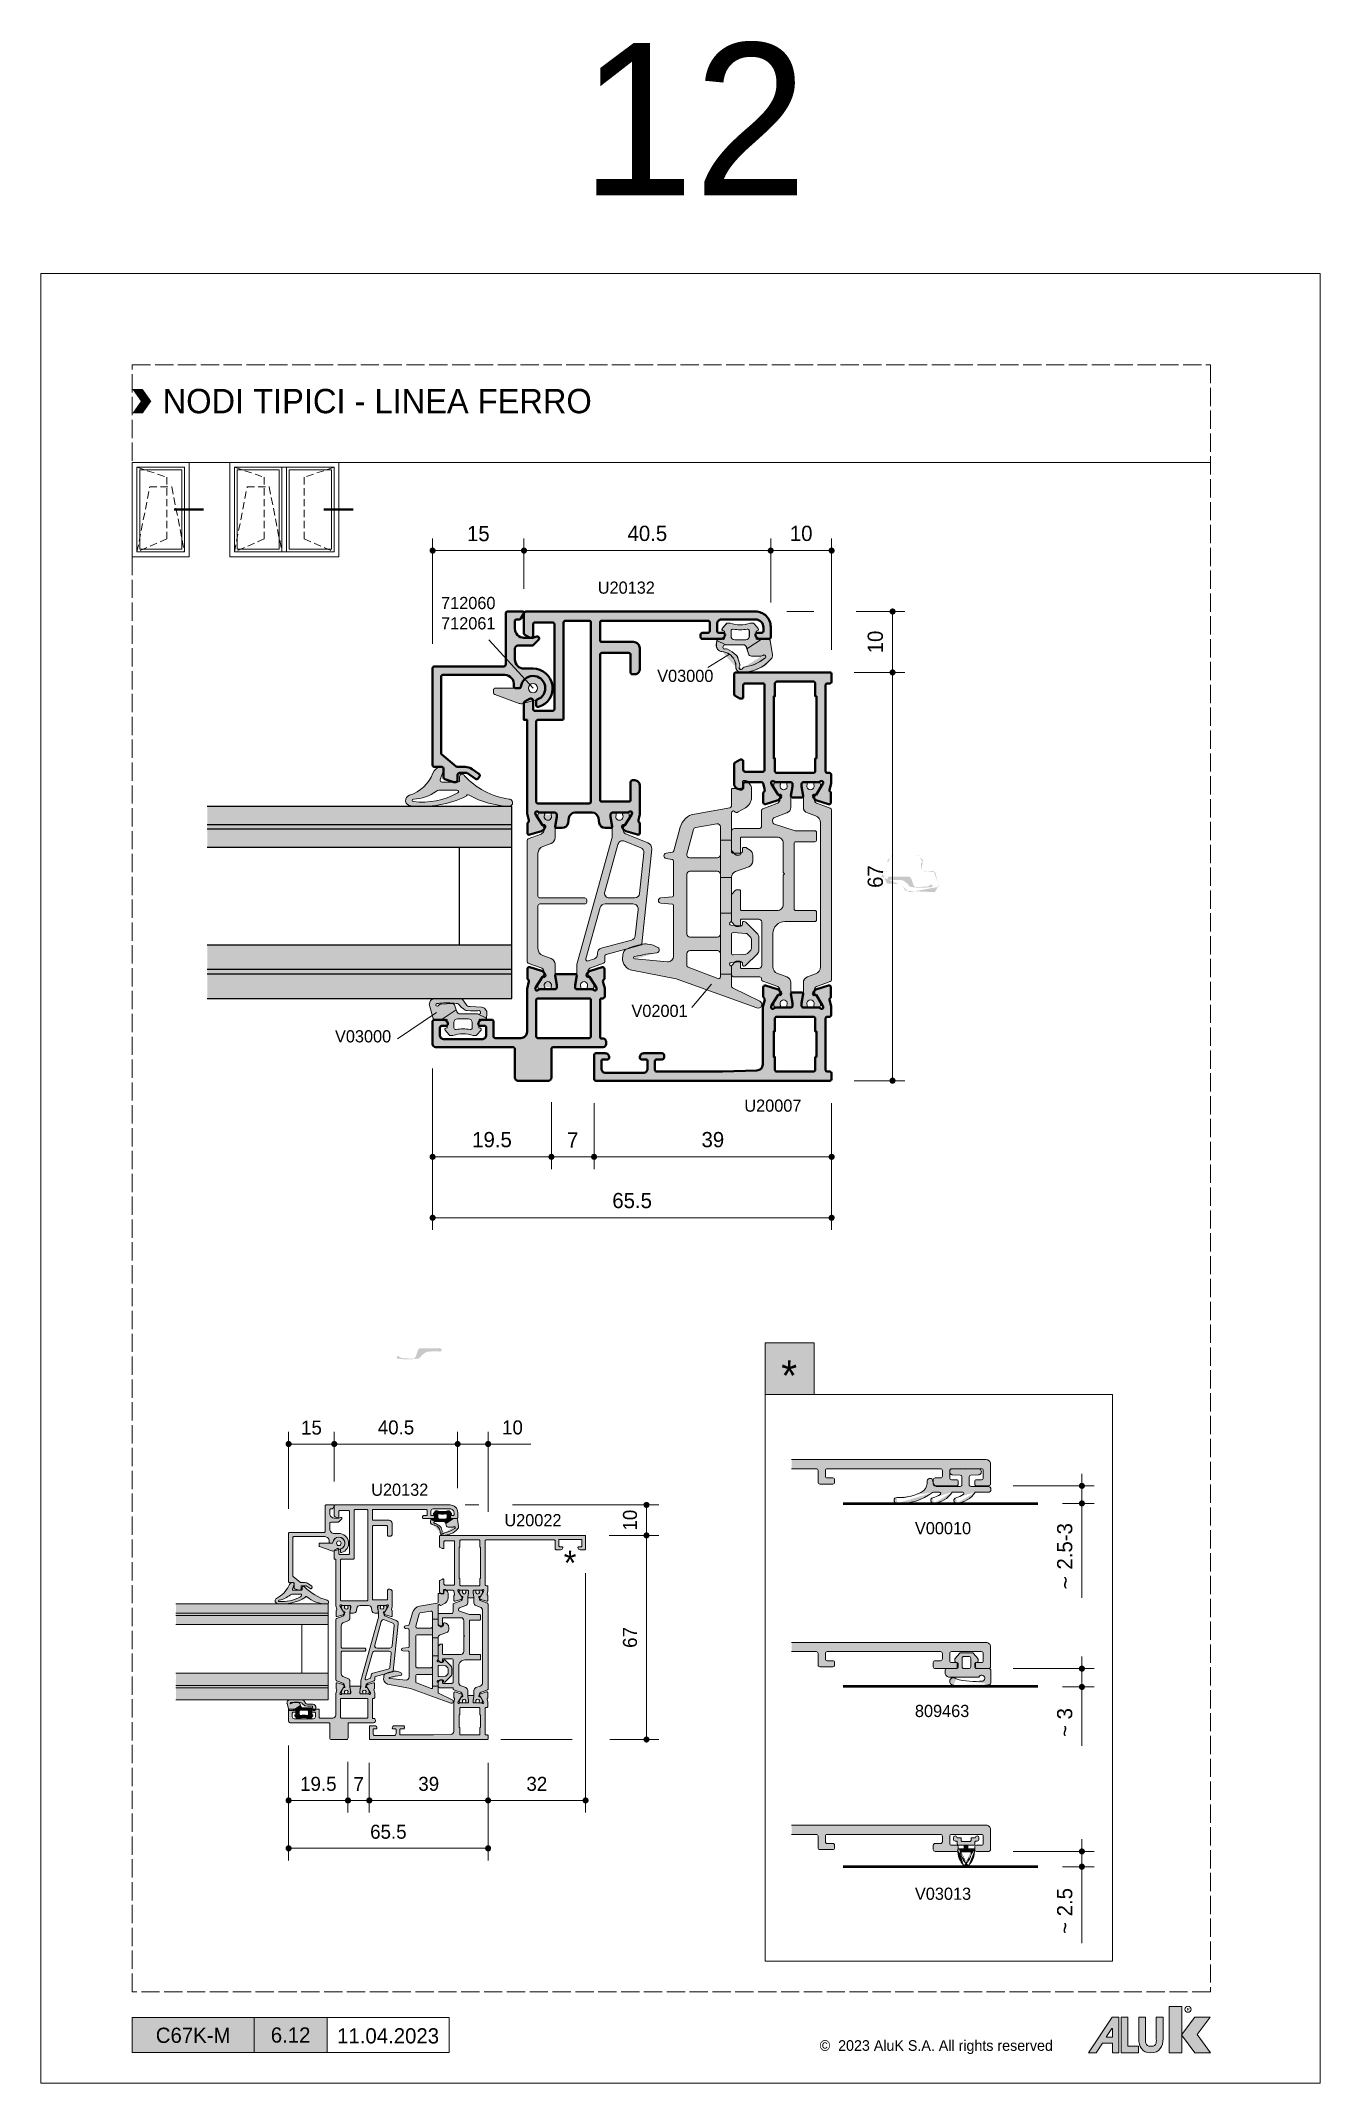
# Model space of a CAD drawing. Header units: millimetres. Extents: x -8 to 2550, y -393 to 1062.
# Drawn here: x 260 to 470, y -393 to -57.8 of the extents above; entities that cross this region are included whole.
import ezdxf
from ezdxf.enums import TextEntityAlignment as Align

# ---------------------------------------------------------------- set-up
doc = ezdxf.new("R2010")
doc.units = ezdxf.units.MM
doc.header["$LTSCALE"] = 0.25
doc.header["$MEASUREMENT"] = 0
doc.linetypes.add('ACAD_ISO02W100', pattern=[15, 12, -3])
doc.linetypes.add('HIDDEN', pattern=[9.525, 6.35, -3.175])
doc.layers.get('0').update_dxf_attribs({"lineweight": 5})
doc.layers.get('Defpoints').update_dxf_attribs({"lineweight": 5})
doc.layers.add('01_ALUK Logo', color=7, linetype='Continuous')
for name, color, linetype, lineweight in [('01_Aluminium [Thin]', 141, 'Continuous', 18), ('01_Aluminum', 4, 'Continuous', 40), ('01_Dimension', 251, 'Continuous', 9), ('01_External Border', 150, 'Continuous', 20), ('01_Fill Glass', 254, 'Continuous', 0), ('01_Fill Plastic', 253, 'Continuous', 0), ('01_Fill Polyamide', 10, 'Continuous', 0), ('01_Glazing', 6, 'Continuous', 25), ('01_Glazing [Thin]', 6, 'Continuous', 18), ('01_Index Image', 3, 'Continuous', 18), ('01_Plastic', 3, 'Continuous', 20), ('01_Polyamide', 201, 'Continuous', 20), ('01_Polyamide [Thin]', 201, 'Continuous', 18), ('01_TAB', 40, 'Continuous', 25), ('01_Text', 40, 'Continuous', 25), ('01_Thin line', 8, 'Continuous', 9), ('01_Wall', 5, 'Continuous', 50)]:
    doc.layers.add(name, color=color, linetype=linetype, lineweight=lineweight)
for name, color, linetype, lineweight, true_color in [('01_Fill 2°material', 7, 'Continuous', 0, 0xbfbfbf), ('01_Fill Aluminum', 7, 'Continuous', 0, 0xdcdcdc), ('01_Fill Border Red', 7, 'Continuous', 20, 0xe2001a), ('01_Text [White]', 7, 'Continuous', 25, 0xffffff)]:
    doc.layers.add(name, color=color, linetype=linetype, lineweight=lineweight, true_color=true_color)
doc.layers.add('01_Fill Border Grey', color=7, linetype='Continuous', true_color=0x555655)
doc.layers.add('02_Block Frame', color=7, linetype='Continuous', lineweight=5, true_color=0xe2001a, plot=False)
doc.styles.add('ALUK Main&Secondary Titles', font='GOTHIC.TTF')
doc.styles.add('Aluk Text', font='GOTHIC.TTF')
doc.styles.get("Standard").update_dxf_attribs({"font": 'arial.ttf'})
doc.dimstyles.new('ALUK Manual 1-1', dxfattribs={"dimtxt": 2.5, "dimasz": 1, "dimexe": 2, "dimexo": 4, "dimgap": 1.5, "dimtad": 3, "dimdec": 1, "dimdsep": 46, "dimtxsty": 'Aluk Text', "dimblk": 'DOT', "dimcen": 0, "dimclrd": 256, "dimclre": 256, "dimclrt": 2, "dimaunit": 1, "dimadec": 0, "dimazin": 0, "dimtfac": 0.7, "dimtdec": 1, "dimtmove": 0, "dimatfit": 3, "dimldrblk": 'DOT', "dimfxl": 1, "dimtolj": 2, "dimlwd": -1, "dimlwe": -1, "dimarcsym": 0})
doc.dimstyles.new('ALUK Manual 1-2', dxfattribs={"dimtxt": 2.5, "dimasz": 1, "dimexe": 2, "dimexo": 4, "dimgap": 1.5, "dimtad": 3, "dimdec": 1, "dimlfac": 2, "dimdsep": 46, "dimtxsty": 'Aluk Text', "dimblk": 'DOT', "dimcen": 0, "dimclrd": 256, "dimclre": 256, "dimclrt": 6, "dimaunit": 1, "dimadec": 0, "dimazin": 0, "dimtfac": 0.7, "dimtdec": 1, "dimtmove": 0, "dimatfit": 3, "dimldrblk": 'DOT', "dimfxl": 1, "dimtolj": 2, "dimlwd": -1, "dimlwe": -1, "dimarcsym": 0})

msp = doc.modelspace()

# ---------------------------------------------------------------- texts
at = {"layer": '01_TAB', "color": 40, "insert": (346.875, -307.601), "char_height": 4, "width": 18, "attachment_point": 5, "style": 'Aluk Text'}
msp.add_mtext('{\\C256;*}', dxfattribs=at)
at = {"layer": '01_Text', "style": 'Aluk Text'}
for s, height, p in [('12', 25, (348.63, -83.182)), ('U20132', 2, (351.421, -148.549)), ('V03000', 2, (361.175, -163.03)), ('V02001', 2, (356.953, -218.01)), ('V03000', 2, (308.285, -222.188)), ('U20007', 2, (375.482, -233.564)), ('U20132', 2, (314.23, -296.602)), ('U20022', 2, (336.095, -301.602)), ('V00010', 2, (403.481, -302.912)), ('809463', 2, (403.481, -332.912)), ('V03013', 2, (403.481, -362.912))]:
    msp.add_text(s, height=height, dxfattribs=at).set_placement(p)
at = {"layer": '01_Text', "insert": (280, -116.96), "char_height": 4, "attachment_point": 4, "style": 'ALUK Main&Secondary Titles'}
msp.add_mtext_dynamic_manual_height_columns('{\\fPoppins|b0|i0|c0|p2;NODI TIPICI - LINEA FERRO}', width=120.62971, gutter_width=15, heights=[0], dxfattribs=at)
at = {"layer": '01_Text', "ltscale": 0.25, "insert": (325.7, -149.072), "char_height": 2, "attachment_point": 1, "style": 'Aluk Text'}
msp.add_mtext_dynamic_manual_height_columns('\\pxt13;712060\\P712061', width=28.78281, gutter_width=12.5, heights=[0], dxfattribs=at)
at = {"layer": '01_Text', "style": 'ALUK Main&Secondary Titles'}
msp.add_attdef('11.04.2023', text='', height=2.5, dxfattribs=at).set_placement((317.001, -385.229), align=Align.MIDDLE)
at = {"layer": '01_Text [White]', "insert": (382.839, -276.868), "char_height": 5, "width": 18, "attachment_point": 5, "style": 'Aluk Text'}
msp.add_mtext('*', dxfattribs=at)
at = {"layer": '01_Text [White]', "color": 7, "ltscale": 0.25, "true_color": 0xffffff, "style": 'Aluk Text'}
msp.add_attdef('6.12', text='', height=2.5, dxfattribs=at).set_placement((301.001, -385.097), align=Align.MIDDLE)

# ---------------------------------------------------------------- blocks, each defined once
blk = doc.blocks.new('block 2')
at = {"layer": '01_ALUK Logo', "color": 242, "lineweight": 9, "true_color": 0xe2001a}
blk.add_open_spline([(90.6, 45.4), (90.6, 44), (89.4, 42.8), (87.9, 42.8), (86.4, 42.8), (85.3, 44), (85.3, 45.4), (85.3, 46.9), (86.4, 48.1), (87.9, 48.1), (89.4, 48.1), (90.6, 46.9), (90.6, 45.4)], degree=3, knots=[0, 0, 0, 0, 1, 1, 1, 2, 2, 2, 3, 3, 3, 4, 4, 4, 4], dxfattribs=at)
blk = doc.blocks.new('block 3')
at = {"layer": '01_ALUK Logo', "lineweight": 9}
h = blk.add_hatch(color=256, dxfattribs=at)
h.dxf.hatch_style = 2
edge = h.paths.add_edge_path()
edge.add_spline(control_points=[(66.5, 20.2), (66.5, 13.6), (63.7, 7.9), (56, 7.9), (48.4, 7.9), (45.6, 13.6), (45.6, 20.2), (45.6, 20.2), (45.6, 38.7), (45.6, 38.7), (45.6, 38.7), (51.5, 38.7), (51.5, 38.7), (51.5, 38.7), (51.5, 20.7), (51.5, 20.7), (51.5, 18.3), (50.6, 13.6), (56.2, 13.6), (61.7, 13.6), (60.7, 18.4), (60.7, 20.7), (60.7, 20.7), (60.7, 38.7), (60.7, 38.7), (60.7, 38.7), (66.5, 38.7), (66.5, 38.7), (66.5, 38.7), (66.5, 20.2), (66.5, 20.2)], knot_values=[0, 0, 0, 0, 1, 1, 1, 2, 2, 2, 3, 3, 3, 4, 4, 4, 5, 5, 5, 6, 6, 6, 7, 7, 7, 8, 8, 8, 9, 9, 9, 10, 10, 10, 10], degree=3, periodic=0)
at = {"layer": '01_ALUK Logo', "lineweight": 0}
blk.add_open_spline([(66.5, 20.2), (66.5, 13.6), (63.7, 7.9), (56, 7.9), (48.4, 7.9), (45.6, 13.6), (45.6, 20.2), (45.6, 20.2), (45.6, 38.7), (45.6, 38.7), (45.6, 38.7), (51.5, 38.7), (51.5, 38.7), (51.5, 38.7), (51.5, 20.7), (51.5, 20.7), (51.5, 18.3), (50.6, 13.6), (56.2, 13.6), (61.7, 13.6), (60.7, 18.4), (60.7, 20.7), (60.7, 20.7), (60.7, 38.7), (60.7, 38.7), (60.7, 38.7), (66.5, 38.7), (66.5, 38.7), (66.5, 38.7), (66.5, 20.2), (66.5, 20.2)], degree=3, knots=[0, 0, 0, 0, 1, 1, 1, 2, 2, 2, 3, 3, 3, 4, 4, 4, 5, 5, 5, 6, 6, 6, 7, 7, 7, 8, 8, 8, 9, 9, 9, 10, 10, 10, 10], dxfattribs=at)
blk = doc.blocks.new('A$C20372')
at = {"layer": '01_ALUK Logo', "lineweight": 9, "true_color": 0xe2001a}
h = blk.add_hatch(color=242, dxfattribs=at)
h.dxf.hatch_style = 2
h.paths.add_polyline_path([(34.38, 0), (29.78, 0), (29.78, 17.18), (34.38, 17.18)])
at = {"layer": '01_ALUK Logo', "lineweight": 9}
h = blk.add_hatch(color=256, dxfattribs=at)
h.dxf.hatch_style = 2
h.paths.add_polyline_path([(8.65, 13.2), (0, 0), (2.73, 0), (5.12, 3.61), (8.76, 3.61), (8.76, 0.01), (11.15, 0.01), (11.15, 13.2)])
h.paths.add_polyline_path([(8.77, 5.86), (6.64, 5.86), (6.64, 6.08), (8.51, 8.96), (8.77, 8.96)])
h = blk.add_hatch(color=256, dxfattribs=at)
h.dxf.hatch_style = 2
h.paths.add_polyline_path([(12.05, 13.21), (14.47, 13.21), (14.47, 2.47), (18.36, 2.47), (18.36, -0.01), (12.05, -0.01)])
at = {"layer": '01_ALUK Logo', "lineweight": 0, "true_color": 0xe2001a}
h = blk.add_hatch(color=242, dxfattribs=at)
h.dxf.hatch_style = 2
h.paths.add_polyline_path([(34.23, 6.69), (39.26, 13.23), (44.85, 13.23), (40.07, 6.74), (45, 0), (39.21, 0)])
at = {"layer": '01_ALUK Logo', "color": 242, "lineweight": 0, "true_color": 0xe2001a, "flags": 128}
for points in [[(34.38, 0), (29.78, 0), (29.78, 17.18), (34.38, 17.18), (34.38, 0)], [(34.23, 6.69), (39.26, 13.23), (44.85, 13.23), (40.07, 6.74), (45, 0), (39.21, 0), (34.23, 6.69)]]:
    blk.add_lwpolyline(points, dxfattribs=at)
at = {"layer": '01_ALUK Logo', "lineweight": 0, "flags": 128}
for points in [[(8.65, 13.2), (0, 0), (2.73, 0), (5.12, 3.61), (8.76, 3.61), (8.76, 0.01), (11.15, 0.01), (11.15, 13.2), (8.65, 13.2)], [(8.77, 5.86), (6.64, 5.86), (6.64, 6.08), (8.51, 8.96), (8.77, 8.96), (8.77, 5.86)], [(12.05, 13.21), (14.47, 13.21), (14.47, 2.47), (18.36, 2.47), (18.36, -0.01), (12.05, -0.01), (12.05, 13.21)]]:
    blk.add_lwpolyline(points, dxfattribs=at)
at = {"layer": '01_ALUK Logo', "color": 242, "lineweight": 0, "true_color": 0xe2001a, "xscale": 0.4297560720293661, "yscale": 0.4297560720293661, "zscale": 0.4297560720293661}
blk.add_blockref('block 2', (-1.12, -3.41), dxfattribs=at)
at = {"layer": '01_ALUK Logo', "xscale": 0.4297560720293661, "yscale": 0.4297560720293661, "zscale": 0.4297560720293661}
blk.add_blockref('block 3', (-1.12, -3.41), dxfattribs=at)
at = {"layer": '01_ALUK Logo', "color": 242, "lineweight": 0, "true_color": 0xe2001a, "insert": (36.25, 15.55), "char_height": 1.084, "attachment_point": 7}
blk.add_mtext('\\fArial|b0|i0|c0|p34;\\W1;R', dxfattribs=at)
blk = doc.blocks.new('A$C14581')
at = {"layer": '01_Text', "insert": (0, -0.19), "char_height": 2, "attachment_point": 7, "style": 'Aluk Text'}
blk.add_mtext_dynamic_manual_height_columns('{\\fPoppins|b0|i0|c0|p2;\\H0.875x;©  2023 AluK S.A. All rights reserved}', width=51.3351, gutter_width=204.25, heights=[0], dxfattribs=at)
blk = doc.blocks.new('u20007')
at = {"layer": '01_Fill Aluminum', "ltscale": 0.25}
h = blk.add_hatch(color=256, dxfattribs=at)
h.dxf.hatch_style = 1
edge = h.paths.add_edge_path(flags=16)
edge.add_line((2.7, 3.9), (2.7, 1.8))
edge.add_arc((3, 1.8), 0.3, 180, 270)
edge.add_line((3, 1.5), (9, 1.5))
edge.add_arc((9, 1.8), 0.3, 270, 360)
edge.add_line((9.3, 1.8), (9.3, 3.9))
edge.add_line((9.3, 3.9), (9.5, 3.9))
edge.add_line((9.5, 3.9), (9.5, 8.1))
edge.add_line((9.5, 8.1), (9.3, 8.1))
edge.add_line((9.3, 8.1), (9.3, 10.2))
edge.add_arc((9, 10.2), 0.3, 360, 450)
edge.add_line((9, 10.5), (3, 10.5))
edge.add_arc((3, 10.2), 0.3, 90, 180)
edge.add_line((2.7, 10.2), (2.7, 8.1))
edge.add_line((2.7, 8.1), (2.5, 8.1))
edge.add_line((2.5, 8.1), (2.5, 3.9))
edge.add_line((2.5, 3.9), (2.7, 3.9))
edge = h.paths.add_edge_path()
edge.add_arc((30.9, 2), 0.7, 180, 270)
edge.add_line((30.9, 1.3), (37.1, 1.3))
edge.add_arc((37.1, 2), 0.7, 270, 360)
edge.add_line((37.8, 2), (37.8, 3.2))
edge.add_arc((37.5, 3.2), 0.3, 360, 450)
edge.add_line((37.5, 3.5), (36.8, 3.5))
edge.add_arc((36.8, 3.8), 0.3, 180, 270, ccw=False)
edge.add_arc((37.2, 3.8), 0.7, 90, 180, ccw=False)
edge.add_line((37.2, 4.5), (38.7, 4.5))
edge.add_arc((38.7, 4.2), 0.3, 0, 90, ccw=False)
edge.add_line((39, 4.2), (39, 0.3))
edge.add_arc((38.7, 0.3), 0.3, -90, 0, ccw=False)
edge.add_line((38.7, 0), (0.3, 0))
edge.add_arc((0.3, 0.3), 0.3, 180, 270, ccw=False)
edge.add_line((0, 0.3), (0, 1.2))
edge.add_arc((0.3, 1.2), 0.3, 90, 180, ccw=False)
edge.add_line((0.3, 1.5), (0.7, 1.5))
edge.add_arc((0.7, 1.8), 0.3, 270, 360)
edge.add_line((1, 1.8), (1, 10.2))
edge.add_line((1, 10.2), (1, 10.2))
edge.add_arc((0.7, 10.2), 0.3, 0, 90)
edge.add_line((0.7, 10.5), (0.37, 10.5))
edge.add_arc((0.37, 10.8), 0.3, 180, 270, ccw=False)
edge.add_line((0.07, 10.8), (0.07, 12.16))
edge.add_arc((0.37, 12.16), 0.3, 165.2335, 180, ccw=False)
edge.add_line((0.08, 12.23), (0.35, 13.26))
edge.add_arc((0.06, 13.35), 0.3, 342.5983, 420.3673)
edge.add_arc((0.31, 13.79), 0.2, 179.5983, 240.3673, ccw=False)
edge.add_line((0.11, 13.79), (0.11, 15.34))
edge.add_arc((0.41, 15.34), 0.3, 72.5983, 180, ccw=False)
edge.add_line((0.5, 15.62), (2.42, 15.02))
edge.add_arc((2.18, 14.26), 0.8, 27.5983, 72.5983, ccw=False)
edge.add_line((2.89, 14.63), (3.04, 14.35))
edge.add_arc((2.86, 14.26), 0.2, -92.4017, 27.5983, ccw=False)
edge.add_line((2.85, 14.06), (2.56, 14.07))
edge.add_line((2.56, 14.07), (1.48, 12.36))
edge.add_arc((1.98, 12.04), 0.6, 147.5983, 180)
edge.add_line((1.38, 12.04), (1.38, 12))
edge.add_arc((1.67, 12.1), 0.3, 199.4712, 318.1865)
edge.add_arc((2.11, 11.7), 0.3, 90, 138.1865, ccw=False)
edge.add_line((2.11, 12), (4.62, 12))
edge.add_arc((4.62, 12.3), 0.3, 270, 360)
edge.add_line((4.92, 12.3), (4.92, 12.7))
edge.add_line((4.92, 12.7), (4.67, 14.27))
edge.add_arc((4.87, 14.3), 0.2, 90, 189.5671, ccw=False)
edge.add_line((4.87, 14.5), (6.47, 14.5))
edge.add_arc((6.47, 14.3), 0.2, -9.5671, 90, ccw=False)
edge.add_line((6.67, 14.27), (6.42, 12.7))
edge.add_line((6.42, 12.7), (6.42, 12.3))
edge.add_arc((6.72, 12.3), 0.3, 180, 270)
edge.add_line((6.72, 12), (9.22, 12))
edge.add_arc((9.22, 11.7), 0.3, 41.8135, 90, ccw=False)
edge.add_arc((9.67, 12.1), 0.3, 221.8135, 340.5288)
edge.add_line((9.95, 12), (9.95, 12.04))
edge.add_arc((9.35, 12.04), 0.6, 0, 32.4017)
edge.add_line((9.86, 12.36), (8.78, 14.07))
edge.add_line((8.78, 14.07), (8.49, 14.06))
edge.add_arc((8.48, 14.26), 0.2, 152.4017, 272.4017, ccw=False)
edge.add_line((8.3, 14.35), (8.45, 14.63))
edge.add_arc((9.16, 14.26), 0.8, 107.4017, 152.4017, ccw=False)
edge.add_line((8.92, 15.02), (10.84, 15.62))
edge.add_arc((10.93, 15.34), 0.3, 0, 107.4017, ccw=False)
edge.add_line((11.23, 15.34), (11.23, 13.79))
edge.add_arc((11.03, 13.79), 0.2, -60.3673, 0.4017, ccw=False)
edge.add_arc((11.28, 13.35), 0.3, 119.6327, 197.4017)
edge.add_line((10.99, 13.26), (11.29, 12.13))
edge.add_arc((11, 12.05), 0.3, 0, 14.7665, ccw=False)
edge.add_line((11.3, 12.05), (11.3, 2.67))
edge.add_arc((12.3, 2.67), 1, 180, 268.2643)
edge.add_line((12.27, 1.67), (17.9, 1.5))
edge.add_line((17.9, 1.5), (28.7, 1.5))
edge.add_arc((28.7, 1.8), 0.3, 270, 360)
edge.add_line((29, 1.8), (29, 3.2))
edge.add_arc((28.7, 3.2), 0.3, 0, 90)
edge.add_line((28.7, 3.5), (27.8, 3.5))
edge.add_arc((27.8, 3.8), 0.3, 180, 270, ccw=False)
edge.add_line((27.5, 3.8), (27.5, 4.2))
edge.add_arc((27.8, 4.2), 0.3, 90, 180, ccw=False)
edge.add_line((27.8, 4.5), (30.8, 4.5))
edge.add_arc((30.8, 3.8), 0.7, 0, 90, ccw=False)
edge.add_arc((31.2, 3.8), 0.3, -90, 0, ccw=False)
edge.add_line((31.2, 3.5), (30.5, 3.5))
edge.add_arc((30.5, 3.2), 0.3, 90, 180)
edge.add_line((30.2, 3.2), (30.2, 2))
edge = h.paths.add_edge_path(flags=16)
edge.add_line((2.5, 52.9), (2.7, 52.9))
edge.add_line((2.7, 52.9), (2.7, 50.8))
edge.add_arc((3, 50.8), 0.3, 180, 270)
edge.add_line((3, 50.5), (9, 50.5))
edge.add_arc((9, 50.8), 0.3, 270, 360)
edge.add_line((9.3, 50.8), (9.3, 52.9))
edge.add_line((9.3, 52.9), (9.5, 52.9))
edge.add_line((9.5, 52.9), (9.5, 63.1))
edge.add_line((9.5, 63.1), (9.3, 63.1))
edge.add_line((9.3, 63.1), (9.3, 65.2))
edge.add_arc((9, 65.2), 0.3, 0, 90)
edge.add_line((9, 65.5), (3, 65.5))
edge.add_arc((3, 65.2), 0.3, 90, 180)
edge.add_line((2.7, 65.2), (2.7, 63.1))
edge.add_line((2.7, 63.1), (2.5, 63.1))
edge.add_line((2.5, 63.1), (2.5, 52.9))
edge = h.paths.add_edge_path()
edge.add_arc((2.86, 46.74), 0.2, 332.4017, 452.4017)
edge.add_line((2.85, 46.94), (2.56, 46.93))
edge.add_line((2.56, 46.93), (1.48, 48.64))
edge.add_arc((1.98, 48.96), 0.6, 180, 212.4017, ccw=False)
edge.add_line((1.38, 48.96), (1.38, 49))
edge.add_arc((1.67, 48.9), 0.3, 41.8135, 160.5288, ccw=False)
edge.add_arc((2.11, 49.3), 0.3, 221.8135, 270)
edge.add_line((2.11, 49), (4.62, 49))
edge.add_arc((4.62, 48.7), 0.3, 0, 90, ccw=False)
edge.add_line((4.92, 48.7), (4.92, 48.3))
edge.add_line((4.92, 48.3), (4.67, 46.73))
edge.add_arc((4.87, 46.7), 0.2, 170.4329, 270)
edge.add_line((4.87, 46.5), (6.47, 46.5))
edge.add_arc((6.47, 46.7), 0.2, 270, 369.5671)
edge.add_line((6.67, 46.73), (6.42, 48.3))
edge.add_line((6.42, 48.3), (6.42, 48.7))
edge.add_arc((6.72, 48.7), 0.3, 90, 180, ccw=False)
edge.add_line((6.72, 49), (9.22, 49))
edge.add_arc((9.22, 49.3), 0.3, 270, 318.1865)
edge.add_arc((9.67, 48.9), 0.3, 19.4712, 138.1865, ccw=False)
edge.add_line((9.95, 49), (9.95, 48.96))
edge.add_arc((9.35, 48.96), 0.6, 327.5983, 360, ccw=False)
edge.add_line((9.86, 48.64), (8.78, 46.93))
edge.add_line((8.78, 46.93), (8.49, 46.94))
edge.add_arc((8.48, 46.74), 0.2, 87.5983, 207.5983)
edge.add_line((8.3, 46.65), (8.45, 46.37))
edge.add_arc((9.16, 46.74), 0.8, 207.5983, 252.5983)
edge.add_line((8.92, 45.98), (10.84, 45.38))
edge.add_arc((10.93, 45.66), 0.3, 252.5983, 360)
edge.add_line((11.23, 45.66), (11.23, 47.21))
edge.add_arc((11.03, 47.21), 0.2, 359.5983, 420.3673)
edge.add_arc((11.28, 47.65), 0.3, 162.5983, 240.3673, ccw=False)
edge.add_line((10.99, 47.74), (11.26, 48.78))
edge.add_arc((11.55, 48.7), 0.3, 90, 165.2335, ccw=False)
edge.add_line((11.55, 49), (14.2, 49))
edge.add_arc((14.2, 48.7), 0.3, 0, 90, ccw=False)
edge.add_line((14.5, 48.7), (14.5, 48.1))
edge.add_arc((14.8, 48.1), 0.3, 180, 270)
edge.add_line((14.8, 47.8), (15, 47.8))
edge.add_arc((15, 48.8), 1, 270, 360)
edge.add_line((16, 48.8), (16, 51.95))
edge.add_arc((15.7, 51.95), 0.3, 360, 420)
edge.add_line((15.85, 52.21), (15.07, 52.66))
edge.add_arc((14.92, 52.4), 0.3, 60, 90)
edge.add_line((14.92, 52.7), (14.8, 52.7))
edge.add_arc((14.8, 52.4), 0.3, 90, 180)
edge.add_line((14.5, 52.4), (14.5, 51))
edge.add_arc((14.2, 51), 0.3, -90, 0, ccw=False)
edge.add_line((14.2, 50.7), (11.3, 50.7))
edge.add_arc((11.3, 51), 0.3, 180, 270, ccw=False)
edge.add_line((11, 51), (11, 64.9))
edge.add_arc((11.3, 64.9), 0.3, 90, 180, ccw=False)
edge.add_line((11.3, 65.2), (14.2, 65.2))
edge.add_arc((14.2, 64.9), 0.3, 0, 90, ccw=False)
edge.add_line((14.5, 64.9), (14.5, 63))
edge.add_arc((14.8, 63), 0.3, 180, 270)
edge.add_line((14.8, 62.7), (14.92, 62.7))
edge.add_arc((14.92, 63), 0.3, 270, 300)
edge.add_line((15.07, 62.74), (15.85, 63.19))
edge.add_arc((15.7, 63.45), 0.3, 300, 360)
edge.add_line((16, 63.45), (16, 66.7))
edge.add_arc((15.7, 66.7), 0.3, 360, 450)
edge.add_line((15.7, 67), (0.3, 67))
edge.add_arc((0.3, 66.7), 0.3, 90, 180)
edge.add_line((0, 66.7), (0, 65.5))
edge.add_arc((0.3, 65.5), 0.3, 180, 270)
edge.add_line((0.3, 65.2), (0.7, 65.2))
edge.add_arc((0.7, 64.9), 0.3, 0, 90, ccw=False)
edge.add_line((1, 64.9), (1, 50.8))
edge.add_arc((0.7, 50.8), 0.3, 270, 360, ccw=False)
edge.add_line((0.7, 50.5), (0.37, 50.5))
edge.add_arc((0.37, 50.2), 0.3, 90, 180)
edge.add_line((0.07, 50.2), (0.07, 48.84))
edge.add_arc((0.37, 48.84), 0.3, 180, 194.7665)
edge.add_line((0.08, 48.77), (0.35, 47.74))
edge.add_arc((0.06, 47.65), 0.3, -60.3673, 17.4017, ccw=False)
edge.add_arc((0.31, 47.21), 0.2, 119.6327, 180.4017)
edge.add_line((0.11, 47.21), (0.11, 45.66))
edge.add_arc((0.41, 45.66), 0.3, 180, 287.4017)
edge.add_line((0.5, 45.38), (2.42, 45.98))
edge.add_arc((2.18, 46.74), 0.8, 287.4017, 332.4017)
edge.add_line((2.89, 46.37), (3.04, 46.65))
at = {"layer": '01_Fill Polyamide', "ltscale": 0.25}
h = blk.add_hatch(color=256, dxfattribs=at)
h.dxf.hatch_style = 1
edge = h.paths.add_edge_path()
edge.add_arc((2.76, 26.43), 0.3, 180, 270, ccw=False)
edge.add_line((2.46, 26.43), (2.46, 27.63))
edge.add_arc((2.76, 27.63), 0.3, 90, 180, ccw=False)
edge.add_line((2.76, 27.93), (5.86, 27.93))
edge.add_arc((5.86, 28.23), 0.3, 270, 360)
edge.add_line((6.16, 28.23), (6.16, 38.91))
edge.add_arc((5.86, 38.91), 0.3, 360, 450)
edge.add_line((5.86, 39.21), (2.76, 39.21))
edge.add_arc((2.76, 39.51), 0.3, 180, 270, ccw=False)
edge.add_line((2.46, 39.51), (2.46, 40.71))
edge.add_arc((2.76, 40.71), 0.3, 90, 180, ccw=False)
edge.add_line((2.76, 41.01), (5.82, 41.01))
edge.add_arc((5.82, 42.01), 1, 270, 288.0463)
edge.add_line((6.13, 41.05), (9.35, 42.1))
edge.add_arc((9.2, 42.58), 0.5, 288.0463, 360)
edge.add_line((9.7, 42.58), (9.7, 42.75))
edge.add_arc((9.2, 42.75), 0.5, 0, 70)
edge.add_line((9.37, 43.22), (7.35, 43.95))
edge.add_arc((7.7, 44.89), 1, 180, 250, ccw=False)
edge.add_line((6.7, 44.89), (6.7, 46.58))
edge.add_arc((5.5, 46.58), 1.2, 360, 369.5)
edge.add_line((6.68, 46.78), (6.45, 48.15))
edge.add_line((6.45, 48.15), (6.45, 48.65))
edge.add_arc((6.8, 48.65), 0.35, 90, 180, ccw=False)
edge.add_line((6.8, 49), (7.15, 49))
edge.add_arc((7.15, 48.8), 0.2, 0, 90, ccw=False)
edge.add_line((7.35, 48.8), (7.35, 48.69))
edge.add_arc((7.15, 48.69), 0.2, 334.9922, 360, ccw=False)
edge.add_arc((7.87, 48.35), 0.6, 154.9922, 385.0078)
edge.add_arc((8.6, 48.69), 0.2, 180, 205.0078, ccw=False)
edge.add_line((8.4, 48.69), (8.4, 48.8))
edge.add_arc((8.6, 48.8), 0.2, 90, 180, ccw=False)
edge.add_line((8.6, 49), (9.15, 49))
edge.add_arc((9.15, 48.65), 0.35, 0, 90, ccw=False)
edge.add_line((9.5, 48.65), (9.5, 48.31))
edge.add_arc((9.2, 48.31), 0.3, -30, 0, ccw=False)
edge.add_line((9.46, 48.16), (8.58, 46.63))
edge.add_arc((9.27, 46.23), 0.8, 150, 250)
edge.add_line((9, 45.48), (11.3, 44.64))
edge.add_arc((11.2, 44.36), 0.3, 0, 70, ccw=False)
edge.add_line((11.5, 44.36), (11.5, 43.59))
edge.add_line((11.5, 43.59), (11.5, 41.88))
edge.add_arc((12, 41.88), 0.5, 180, 270)
edge.add_line((12, 41.38), (15.95, 41.38))
edge.add_arc((15.95, 40.88), 0.5, 0, 90, ccw=False)
edge.add_line((16.45, 40.88), (16.45, 37.86))
edge.add_arc((16.25, 37.86), 0.2, -45, 0, ccw=False)
edge.add_line((16.39, 37.72), (15.76, 37.09))
edge.add_arc((15.62, 37.23), 0.2, 270, 315, ccw=False)
edge.add_line((15.62, 37.03), (15.15, 37.03))
edge.add_arc((15.15, 37.23), 0.2, 180, 270, ccw=False)
edge.add_line((14.95, 37.23), (14.95, 39.78))
edge.add_arc((14.75, 39.78), 0.2, 0, 90)
edge.add_line((14.75, 39.98), (8.96, 39.98))
edge.add_arc((8.96, 38.98), 1, 90, 180)
edge.add_line((7.96, 38.98), (7.96, 34.15))
edge.add_line((7.96, 34.15), (7.76, 33.95))
edge.add_line((7.76, 33.95), (7.96, 33.75))
edge.add_line((7.96, 33.75), (7.96, 28.92))
edge.add_arc((8.96, 28.92), 1, 180, 270)
edge.add_line((8.96, 27.92), (14.75, 27.92))
edge.add_arc((14.75, 28.12), 0.2, 270, 360)
edge.add_line((14.95, 28.12), (14.95, 31.13))
edge.add_arc((15.15, 31.13), 0.2, 90, 180, ccw=False)
edge.add_line((15.15, 31.33), (15.62, 31.33))
edge.add_arc((15.62, 31.13), 0.2, 45, 90, ccw=False)
edge.add_line((15.76, 31.27), (16.39, 30.64))
edge.add_arc((16.25, 30.5), 0.2, 0, 45, ccw=False)
edge.add_line((16.45, 30.5), (16.45, 26.15))
edge.add_arc((16.25, 26.15), 0.2, 315, 360, ccw=False)
edge.add_line((16.39, 26.01), (15.76, 25.38))
edge.add_arc((15.62, 25.52), 0.2, 270, 315, ccw=False)
edge.add_line((15.62, 25.32), (15.15, 25.32))
edge.add_arc((15.15, 25.52), 0.2, 180, 270, ccw=False)
edge.add_line((14.95, 25.52), (14.95, 26.32))
edge.add_arc((14.75, 26.32), 0.2, 0, 90)
edge.add_line((14.75, 26.52), (11.96, 26.52))
edge.add_arc((11.96, 26.02), 0.5, 90, 180)
edge.add_line((11.46, 26.02), (11.46, 18.92))
edge.add_arc((11.96, 18.92), 0.5, 180, 270)
edge.add_line((11.96, 18.42), (14.75, 18.42))
edge.add_arc((14.75, 18.62), 0.2, 270, 360)
edge.add_line((14.95, 18.62), (14.95, 19.42))
edge.add_arc((15.15, 19.42), 0.2, 90, 180, ccw=False)
edge.add_line((15.15, 19.62), (15.62, 19.62))
edge.add_arc((15.62, 19.42), 0.2, 45, 90, ccw=False)
edge.add_line((15.76, 19.56), (16.39, 18.93))
edge.add_arc((16.25, 18.79), 0.2, 0, 45, ccw=False)
edge.add_line((16.45, 18.79), (16.45, 17.52))
edge.add_arc((15.95, 17.52), 0.5, -90, 0, ccw=False)
edge.add_line((15.95, 17.02), (11.8, 17.02))
edge.add_arc((11.8, 16.72), 0.3, 90, 180)
edge.add_line((11.5, 16.72), (11.5, 16.64))
edge.add_arc((11.2, 16.64), 0.3, -70, 0, ccw=False)
edge.add_line((11.3, 16.36), (10.38, 16.02))
edge.add_line((10.38, 16.02), (9, 15.52))
edge.add_arc((9.27, 14.77), 0.8, 110, 210)
edge.add_line((8.58, 14.37), (9.46, 12.84))
edge.add_arc((9.2, 12.69), 0.3, 0, 30, ccw=False)
edge.add_line((9.5, 12.69), (9.5, 12.35))
edge.add_arc((9.15, 12.35), 0.35, 270, 360, ccw=False)
edge.add_line((9.15, 12), (8.6, 12))
edge.add_arc((8.6, 12.2), 0.2, 180, 270, ccw=False)
edge.add_line((8.4, 12.2), (8.4, 12.31))
edge.add_arc((8.6, 12.31), 0.2, 154.9922, 180, ccw=False)
edge.add_arc((7.87, 12.65), 0.6, 334.9922, 565.0078)
edge.add_arc((7.15, 12.31), 0.2, 0, 25.0078, ccw=False)
edge.add_line((7.35, 12.31), (7.35, 12.2))
edge.add_arc((7.15, 12.2), 0.2, -90, 0, ccw=False)
edge.add_line((7.15, 12), (6.8, 12))
edge.add_arc((6.8, 12.35), 0.35, 180, 270, ccw=False)
edge.add_line((6.45, 12.35), (6.45, 12.85))
edge.add_line((6.45, 12.85), (6.68, 14.22))
edge.add_arc((5.5, 14.42), 1.2, 350.5, 360)
edge.add_line((6.7, 14.42), (6.7, 16.11))
edge.add_arc((7.7, 16.11), 1, 110, 180, ccw=False)
edge.add_line((7.35, 17.05), (8.25, 17.37))
edge.add_line((8.25, 17.37), (8.87, 17.6))
edge.add_arc((8.46, 18.73), 1.2, 290, 360)
edge.add_line((9.66, 18.73), (9.66, 24.13))
edge.add_arc((7.66, 24.13), 2, 0, 90)
edge.add_line((7.66, 26.13), (2.76, 26.13))
edge = h.paths.add_edge_path()
edge.add_line((2.76, 46.63), (1.88, 48.16))
edge.add_arc((2.14, 48.31), 0.3, 180, 210, ccw=False)
edge.add_line((1.84, 48.31), (1.84, 48.65))
edge.add_arc((2.19, 48.65), 0.35, 90, 180, ccw=False)
edge.add_line((2.19, 49), (2.74, 49))
edge.add_arc((2.74, 48.8), 0.2, 0, 90, ccw=False)
edge.add_line((2.94, 48.8), (2.94, 48.69))
edge.add_arc((2.74, 48.69), 0.2, -25.0078, 0, ccw=False)
edge.add_arc((3.46, 48.35), 0.6, 154.9922, 385.0078)
edge.add_arc((4.19, 48.69), 0.2, 180, 205.0078, ccw=False)
edge.add_line((3.99, 48.69), (3.99, 48.8))
edge.add_arc((4.19, 48.8), 0.2, 90, 180, ccw=False)
edge.add_line((4.19, 49), (4.54, 49))
edge.add_arc((4.54, 48.65), 0.35, 0, 90, ccw=False)
edge.add_line((4.89, 48.65), (4.89, 48.15))
edge.add_line((4.89, 48.15), (4.66, 46.78))
edge.add_arc((5.84, 46.58), 1.2, 170.5, 180)
edge.add_line((4.64, 46.58), (4.64, 44.89))
edge.add_arc((3.64, 44.89), 1, -70, 0, ccw=False)
edge.add_line((3.98, 43.95), (2.63, 43.46))
edge.add_arc((3.04, 42.33), 1.2, 110, 180)
edge.add_line((1.84, 42.33), (1.84, 18.67))
edge.add_arc((3.04, 18.67), 1.2, 180, 250)
edge.add_line((2.63, 17.54), (3.98, 17.05))
edge.add_arc((3.64, 16.11), 1, 0, 70, ccw=False)
edge.add_line((4.64, 16.11), (4.64, 14.42))
edge.add_arc((5.84, 14.42), 1.2, 180, 189.5)
edge.add_line((4.66, 14.22), (4.89, 12.85))
edge.add_line((4.89, 12.85), (4.89, 12.35))
edge.add_arc((4.54, 12.35), 0.35, 270, 360, ccw=False)
edge.add_line((4.54, 12), (4.19, 12))
edge.add_arc((4.19, 12.2), 0.2, 180, 270, ccw=False)
edge.add_line((3.99, 12.2), (3.99, 12.31))
edge.add_arc((4.19, 12.31), 0.2, 154.9922, 180, ccw=False)
edge.add_arc((3.46, 12.65), 0.6, 334.9922, 565.0078)
edge.add_arc((2.74, 12.31), 0.2, 0, 25.0078, ccw=False)
edge.add_line((2.94, 12.31), (2.94, 12.2))
edge.add_arc((2.74, 12.2), 0.2, 270, 360, ccw=False)
edge.add_line((2.74, 12), (2.19, 12))
edge.add_arc((2.19, 12.35), 0.35, 180, 270, ccw=False)
edge.add_line((1.84, 12.35), (1.84, 12.69))
edge.add_arc((2.14, 12.69), 0.3, 150, 180, ccw=False)
edge.add_line((1.88, 12.84), (2.76, 14.37))
edge.add_arc((2.07, 14.77), 0.8, 330, 430)
edge.add_line((2.34, 15.52), (0.96, 16.02))
edge.add_line((0.96, 16.02), (0.23, 16.28))
edge.add_arc((0.34, 16.57), 0.3, 180, 250, ccw=False)
edge.add_line((0.04, 16.57), (0.04, 44.43))
edge.add_arc((0.34, 44.43), 0.3, 110, 180, ccw=False)
edge.add_line((0.23, 44.72), (2.34, 45.48))
edge.add_arc((2.07, 46.23), 0.8, 290, 390)
at = {"layer": '01_Aluminum'}
for points in [[(3.04, 46.65, 0.57735), (2.85, 46.94), (2.56, 46.93), (1.48, 48.64, -0.142329), (1.38, 48.96), (1.38, 49, -0.5699), (1.89, 49.1, 0.213407), (2.11, 49), (4.62, 49, -0.414214), (4.92, 48.7), (4.92, 48.3), (4.67, 46.73, 0.46401), (4.87, 46.5), (6.47, 46.5, 0.46401), (6.67, 46.73), (6.42, 48.3), (6.42, 48.7, -0.414214), (6.72, 49), (9.22, 49, 0.213407), (9.45, 49.1, -0.5699), (9.95, 49), (9.95, 48.96, -0.142329), (9.86, 48.64), (8.78, 46.93), (8.49, 46.94, 0.57735), (8.3, 46.65), (8.45, 46.37, 0.198912), (8.92, 45.98), (10.84, 45.38, 0.506242), (11.23, 45.66), (11.23, 47.21, 0.271549), (11.13, 47.39, -0.352985), (10.99, 47.74), (11.26, 48.78, -0.340591), (11.55, 49), (14.2, 49, -0.414214), (14.5, 48.7), (14.5, 48.1, 0.414214), (14.8, 47.8), (15, 47.8, 0.414214), (16, 48.8), (16, 51.95, 0.267949), (15.85, 52.21), (15.07, 52.66, 0.131652), (14.92, 52.7), (14.8, 52.7, 0.414214), (14.5, 52.4), (14.5, 51, -0.414214), (14.2, 50.7), (11.3, 50.7, -0.414214), (11, 51), (11, 64.9, -0.414214), (11.3, 65.2), (14.2, 65.2, -0.414214), (14.5, 64.9), (14.5, 63, 0.414214), (14.8, 62.7), (14.92, 62.7, 0.131652), (15.07, 62.74), (15.85, 63.19, 0.267949), (16, 63.45), (16, 66.7, 0.414214), (15.7, 67), (0.3, 67, 0.414214), (0, 66.7), (0, 65.5, 0.414214), (0.3, 65.2), (0.7, 65.2, -0.414214), (1, 64.9), (1, 50.8, -0.414214), (0.7, 50.5), (0.37, 50.5, 0.414214), (0.07, 50.2), (0.07, 48.84, 0.06452), (0.08, 48.77), (0.35, 47.74, -0.352985), (0.21, 47.39, 0.271549), (0.11, 47.21), (0.11, 45.66, 0.506242), (0.5, 45.38), (2.42, 45.98, 0.198912), (2.89, 46.37)], [(2.5, 52.9), (2.7, 52.9), (2.7, 50.8, 0.414214), (3, 50.5), (9, 50.5, 0.414214), (9.3, 50.8), (9.3, 52.9), (9.5, 52.9), (9.5, 63.1), (9.3, 63.1), (9.3, 65.2, 0.414214), (9, 65.5), (3, 65.5, 0.414214), (2.7, 65.2), (2.7, 63.1), (2.5, 63.1)], [(30.2, 2, 0.414214), (30.9, 1.3), (37.1, 1.3, 0.414214), (37.8, 2), (37.8, 3.2, 0.414214), (37.5, 3.5), (36.8, 3.5, -0.414214), (36.5, 3.8, -0.414214), (37.2, 4.5), (38.7, 4.5, -0.414214), (39, 4.2), (39, 0.3, -0.414214), (38.7, 0), (0.3, 0, -0.414214), (0, 0.3), (0, 1.2, -0.414214), (0.3, 1.5), (0.7, 1.5, 0.414214), (1, 1.8), (1, 10.2), (1, 10.2, 0.414214), (0.7, 10.5), (0.37, 10.5, -0.414214), (0.07, 10.8), (0.07, 12.16, -0.06452), (0.08, 12.23), (0.35, 13.26, 0.352985), (0.21, 13.61, -0.271549), (0.11, 13.79), (0.11, 15.34, -0.506242), (0.5, 15.62), (2.42, 15.02, -0.198912), (2.89, 14.63), (3.04, 14.35, -0.57735), (2.85, 14.06), (2.56, 14.07), (1.48, 12.36, 0.142329), (1.38, 12.04), (1.38, 12, 0.5699), (1.89, 11.9, -0.213407), (2.11, 12), (4.62, 12, 0.414214), (4.92, 12.3), (4.92, 12.7), (4.67, 14.27, -0.46401), (4.87, 14.5), (6.47, 14.5, -0.46401), (6.67, 14.27), (6.42, 12.7), (6.42, 12.3, 0.414214), (6.72, 12), (9.22, 12, -0.213407), (9.45, 11.9, 0.5699), (9.95, 12), (9.95, 12.04, 0.142329), (9.86, 12.36), (8.78, 14.07), (8.49, 14.06, -0.57735), (8.3, 14.35), (8.45, 14.63, -0.198912), (8.92, 15.02), (10.84, 15.62, -0.506242), (11.23, 15.34), (11.23, 13.79, -0.271549), (11.13, 13.61, 0.352985), (10.99, 13.26), (11.29, 12.13, -0.06452), (11.3, 12.05), (11.3, 2.67, 0.405368), (12.27, 1.67), (17.9, 1.5), (28.7, 1.5, 0.414214), (29, 1.8), (29, 3.2, 0.414214), (28.7, 3.5), (27.8, 3.5, -0.414214), (27.5, 3.8), (27.5, 4.2, -0.414214), (27.8, 4.5), (30.8, 4.5, -0.414214), (31.5, 3.8, -0.414214), (31.2, 3.5), (30.5, 3.5, 0.414214), (30.2, 3.2)], [(2.7, 3.9), (2.7, 1.8, 0.414214), (3, 1.5), (9, 1.5, 0.414214), (9.3, 1.8), (9.3, 3.9), (9.5, 3.9), (9.5, 8.1), (9.3, 8.1), (9.3, 10.2, 0.414214), (9, 10.5), (3, 10.5, 0.414214), (2.7, 10.2), (2.7, 8.1), (2.5, 8.1), (2.5, 3.9)]]:
    blk.add_lwpolyline(points, format="xyb", close=True, dxfattribs=at)
at = {"layer": '01_Polyamide'}
for points in [[(2.76, 46.63), (1.88, 48.16, -0.131652), (1.84, 48.31), (1.84, 48.65, -0.414214), (2.19, 49), (2.74, 49, -0.414214), (2.94, 48.8), (2.94, 48.69, -0.109552), (2.92, 48.6, 1.569922), (4.01, 48.6, -0.109552), (3.99, 48.69), (3.99, 48.8, -0.414214), (4.19, 49), (4.54, 49, -0.414214), (4.89, 48.65), (4.89, 48.15), (4.66, 46.78, 0.041475), (4.64, 46.58), (4.64, 44.89, -0.315299), (3.98, 43.95), (2.63, 43.46, 0.315299), (1.84, 42.33), (1.84, 18.67, 0.315299), (2.63, 17.54), (3.98, 17.05, -0.315299), (4.64, 16.11), (4.64, 14.42, 0.041475), (4.66, 14.22), (4.89, 12.85), (4.89, 12.35, -0.414214), (4.54, 12), (4.19, 12, -0.414214), (3.99, 12.2), (3.99, 12.31, -0.109552), (4.01, 12.4, 1.569922), (2.92, 12.4, -0.109552), (2.94, 12.31), (2.94, 12.2, -0.414214), (2.74, 12), (2.19, 12, -0.414214), (1.84, 12.35), (1.84, 12.69, -0.131652), (1.88, 12.84), (2.76, 14.37, 0.466308), (2.34, 15.52), (0.96, 16.02), (0.23, 16.28, -0.315299), (0.04, 16.57), (0.04, 44.43, -0.315299), (0.23, 44.72), (2.34, 45.48, 0.466308)], [(2.76, 26.13, -0.414214), (2.46, 26.43), (2.46, 27.63, -0.414214), (2.76, 27.93), (5.86, 27.93, 0.414214), (6.16, 28.23), (6.16, 38.91, 0.414214), (5.86, 39.21), (2.76, 39.21, -0.414214), (2.46, 39.51), (2.46, 40.71, -0.414214), (2.76, 41.01), (5.82, 41.01, 0.078905), (6.13, 41.05), (9.35, 42.1, 0.324696), (9.7, 42.58), (9.7, 42.75, 0.315299), (9.37, 43.22), (7.35, 43.95, -0.315299), (6.7, 44.89), (6.7, 46.58, 0.041475), (6.68, 46.78), (6.45, 48.15), (6.45, 48.65, -0.414214), (6.8, 49), (7.15, 49, -0.414214), (7.35, 48.8), (7.35, 48.69, -0.109552), (7.33, 48.6, 1.569922), (8.42, 48.6, -0.109552), (8.4, 48.69), (8.4, 48.8, -0.414214), (8.6, 49), (9.15, 49, -0.414214), (9.5, 48.65), (9.5, 48.31, -0.131652), (9.46, 48.16), (8.58, 46.63, 0.466308), (9, 45.48), (11.3, 44.64, -0.315299), (11.5, 44.36), (11.5, 43.59), (11.5, 41.88, 0.414214), (12, 41.38), (15.95, 41.38, -0.414214), (16.45, 40.88), (16.45, 37.86, -0.198912), (16.39, 37.72), (15.76, 37.09, -0.198912), (15.62, 37.03), (15.15, 37.03, -0.414214), (14.95, 37.23), (14.95, 39.78, 0.414214), (14.75, 39.98), (8.96, 39.98, 0.414214), (7.96, 38.98), (7.96, 34.15), (7.76, 33.95), (7.96, 33.75), (7.96, 28.92, 0.414214), (8.96, 27.92), (14.75, 27.92, 0.414214), (14.95, 28.12), (14.95, 31.13, -0.414214), (15.15, 31.33), (15.62, 31.33, -0.198912), (15.76, 31.27), (16.39, 30.64, -0.198912), (16.45, 30.5), (16.45, 26.15, -0.198912), (16.39, 26.01), (15.76, 25.38, -0.198912), (15.62, 25.32), (15.15, 25.32, -0.414214), (14.95, 25.52), (14.95, 26.32, 0.414214), (14.75, 26.52), (11.96, 26.52, 0.414214), (11.46, 26.02), (11.46, 18.92, 0.414214), (11.96, 18.42), (14.75, 18.42, 0.414214), (14.95, 18.62), (14.95, 19.42, -0.414214), (15.15, 19.62), (15.62, 19.62, -0.198912), (15.76, 19.56), (16.39, 18.93, -0.198912), (16.45, 18.79), (16.45, 17.52, -0.414214), (15.95, 17.02), (11.8, 17.02, 0.414214), (11.5, 16.72), (11.5, 16.64, -0.315299), (11.3, 16.36), (10.38, 16.02), (9, 15.52, 0.466308), (8.58, 14.37), (9.46, 12.84, -0.131652), (9.5, 12.69), (9.5, 12.35, -0.414214), (9.15, 12), (8.6, 12, -0.414214), (8.4, 12.2), (8.4, 12.31, -0.109552), (8.42, 12.4, 1.569922), (7.33, 12.4, -0.109552), (7.35, 12.31), (7.35, 12.2, -0.414214), (7.15, 12), (6.8, 12, -0.414214), (6.45, 12.35), (6.45, 12.85), (6.68, 14.22, 0.041475), (6.7, 14.42), (6.7, 16.11, -0.315299), (7.35, 17.05), (8.25, 17.37), (8.87, 17.6, 0.315299), (9.66, 18.73), (9.66, 24.13, 0.414214), (7.66, 26.13)]]:
    blk.add_lwpolyline(points, format="xyb", close=True, dxfattribs=at)
blk = doc.blocks.new('_Dot')
at = {"color": 0, "linetype": 'ByBlock', "lineweight": -2}
blk.add_line((-0.5, 0), (-1, 0), dxfattribs=at)
at = {"color": 0, "linetype": 'ByBlock', "const_width": 0.5}
blk.add_lwpolyline([(-0.25, 0, 1), (0.25, 0, 1)], format="xyb", close=True, dxfattribs=at)
blk = doc.blocks.new('*D94')
at = {"layer": '01_Dimension', "ltscale": 0.25, "transparency": 16777216}
for p, q in [((324.31, -156.77), (324.31, -139.47)), ((339.31, -147.77), (339.31, -139.47)), ((325.31, -141.47), (338.31, -141.47))]:
    blk.add_line(p, q, dxfattribs=at)
at = {"layer": 'Defpoints', "color": 0, "ltscale": 0.25, "transparency": 16777216}
for p in [(339.31, -141.47), (339.31, -151.77), (324.31, -160.77)]:
    blk.add_point(p, dxfattribs=at)
at = {"layer": '01_Dimension', "ltscale": 0.25, "transparency": 16777216, "rotation": 180}
blk.add_blockref('_Dot', (324.31, -141.47), dxfattribs=at)
at = {"layer": '01_Dimension', "ltscale": 0.25, "transparency": 16777216}
blk.add_blockref('_Dot', (339.31, -141.47), dxfattribs=at)
at = {"layer": '01_Dimension', "color": 2, "ltscale": 0.25, "transparency": 16777216, "insert": (331.81, -138.69), "char_height": 2.5, "attachment_point": 5, "style": 'Aluk Text'}
blk.add_mtext('\\A2;15', dxfattribs=at)
blk = doc.blocks.new('*D95')
at = {"layer": '01_Dimension', "ltscale": 0.25, "transparency": 16777216}
for p, q in [((339.31, -147.77), (339.31, -139.47)), ((379.81, -149.97), (379.81, -139.47)), ((340.31, -141.47), (378.81, -141.47))]:
    blk.add_line(p, q, dxfattribs=at)
at = {"layer": 'Defpoints', "color": 0, "ltscale": 0.25, "transparency": 16777216}
for p in [(379.81, -141.47), (339.31, -151.77), (379.81, -153.97)]:
    blk.add_point(p, dxfattribs=at)
at = {"layer": '01_Dimension', "ltscale": 0.25, "transparency": 16777216, "rotation": 180}
blk.add_blockref('_Dot', (339.31, -141.47), dxfattribs=at)
at = {"layer": '01_Dimension', "ltscale": 0.25, "transparency": 16777216}
blk.add_blockref('_Dot', (379.81, -141.47), dxfattribs=at)
at = {"layer": '01_Dimension', "color": 2, "ltscale": 0.25, "transparency": 16777216, "insert": (359.56, -138.66), "char_height": 2.5, "attachment_point": 5, "style": 'Aluk Text'}
blk.add_mtext('\\A2;40.5', dxfattribs=at)
blk = doc.blocks.new('*D96')
at = {"layer": '01_Dimension', "ltscale": 0.25, "transparency": 16777216}
for p, q in [((379.81, -149.97), (379.81, -139.47)), ((389.81, -157.77), (389.81, -139.47)), ((380.81, -141.47), (388.81, -141.47))]:
    blk.add_line(p, q, dxfattribs=at)
at = {"layer": 'Defpoints', "color": 0, "ltscale": 0.25, "transparency": 16777216}
for p in [(389.81, -141.47), (379.81, -153.97), (389.81, -161.77)]:
    blk.add_point(p, dxfattribs=at)
at = {"layer": '01_Dimension', "ltscale": 0.25, "transparency": 16777216, "rotation": 180}
blk.add_blockref('_Dot', (379.81, -141.47), dxfattribs=at)
at = {"layer": '01_Dimension', "ltscale": 0.25, "transparency": 16777216}
blk.add_blockref('_Dot', (389.81, -141.47), dxfattribs=at)
at = {"layer": '01_Dimension', "color": 2, "ltscale": 0.25, "transparency": 16777216, "insert": (384.81, -138.66), "char_height": 2.5, "attachment_point": 5, "style": 'Aluk Text'}
blk.add_mtext('\\A2;10', dxfattribs=at)
blk = doc.blocks.new('*D97')
at = {"layer": '01_Dimension', "ltscale": 0.25, "transparency": 16777216}
for p, q in [((350.81, -232.17), (350.81, -242.97)), ((389.81, -232.17), (389.81, -242.97)), ((388.81, -240.97), (351.81, -240.97))]:
    blk.add_line(p, q, dxfattribs=at)
at = {"layer": 'Defpoints', "color": 0, "ltscale": 0.25, "transparency": 16777216}
for p in [(350.81, -228.17), (389.81, -228.17), (350.81, -240.97)]:
    blk.add_point(p, dxfattribs=at)
at = {"layer": '01_Dimension', "ltscale": 0.25, "transparency": 16777216, "rotation": 180}
blk.add_blockref('_Dot', (350.81, -240.97), dxfattribs=at)
at = {"layer": '01_Dimension', "ltscale": 0.25, "transparency": 16777216}
blk.add_blockref('_Dot', (389.81, -240.97), dxfattribs=at)
at = {"layer": '01_Dimension', "color": 2, "ltscale": 0.25, "transparency": 16777216, "insert": (370.31, -238.16), "char_height": 2.5, "attachment_point": 5, "style": 'Aluk Text'}
blk.add_mtext('\\A2;39', dxfattribs=at)
blk = doc.blocks.new('*D98')
at = {"layer": '01_Dimension', "ltscale": 0.25, "transparency": 16777216}
for p, q in [((343.81, -231.97), (343.81, -242.97)), ((350.81, -232.17), (350.81, -242.97)), ((349.81, -240.97), (344.81, -240.97))]:
    blk.add_line(p, q, dxfattribs=at)
at = {"layer": 'Defpoints', "color": 0, "ltscale": 0.25, "transparency": 16777216}
for p in [(343.81, -227.97), (350.81, -228.17), (343.81, -240.97)]:
    blk.add_point(p, dxfattribs=at)
at = {"layer": '01_Dimension', "ltscale": 0.25, "transparency": 16777216, "rotation": 180}
blk.add_blockref('_Dot', (343.81, -240.97), dxfattribs=at)
at = {"layer": '01_Dimension', "ltscale": 0.25, "transparency": 16777216}
blk.add_blockref('_Dot', (350.81, -240.97), dxfattribs=at)
at = {"layer": '01_Dimension', "color": 2, "ltscale": 0.25, "transparency": 16777216, "insert": (347.31, -238.19), "char_height": 2.5, "attachment_point": 5, "style": 'Aluk Text'}
blk.add_mtext('\\A2;7', dxfattribs=at)
blk = doc.blocks.new('*D99')
at = {"layer": '01_Dimension', "ltscale": 0.25, "transparency": 16777216}
for p, q in [((324.31, -226.47), (324.31, -242.97)), ((343.81, -231.97), (343.81, -242.97)), ((342.81, -240.97), (325.31, -240.97))]:
    blk.add_line(p, q, dxfattribs=at)
at = {"layer": 'Defpoints', "color": 0, "ltscale": 0.25, "transparency": 16777216}
for p in [(324.31, -222.47), (343.81, -227.97), (324.31, -240.97)]:
    blk.add_point(p, dxfattribs=at)
at = {"layer": '01_Dimension', "ltscale": 0.25, "transparency": 16777216, "rotation": 180}
blk.add_blockref('_Dot', (324.31, -240.97), dxfattribs=at)
at = {"layer": '01_Dimension', "ltscale": 0.25, "transparency": 16777216}
blk.add_blockref('_Dot', (343.81, -240.97), dxfattribs=at)
at = {"layer": '01_Dimension', "color": 2, "ltscale": 0.25, "transparency": 16777216, "insert": (334.06, -238.16), "char_height": 2.5, "attachment_point": 5, "style": 'Aluk Text'}
blk.add_mtext('\\A2;19.5', dxfattribs=at)
blk = doc.blocks.new('*D93')
at = {"layer": '01_Dimension', "ltscale": 0.25, "transparency": 16777216}
for p, q in [((324.31, -231.97), (324.31, -252.97)), ((389.81, -232.17), (389.81, -252.97)), ((325.31, -250.97), (388.81, -250.97))]:
    blk.add_line(p, q, dxfattribs=at)
at = {"layer": 'Defpoints', "color": 0, "ltscale": 0.25, "transparency": 16777216}
for p in [(324.31, -227.97), (389.81, -228.17), (389.81, -250.97)]:
    blk.add_point(p, dxfattribs=at)
at = {"layer": '01_Dimension', "ltscale": 0.25, "transparency": 16777216, "rotation": 180}
blk.add_blockref('_Dot', (324.31, -250.97), dxfattribs=at)
at = {"layer": '01_Dimension', "ltscale": 0.25, "transparency": 16777216}
blk.add_blockref('_Dot', (389.81, -250.97), dxfattribs=at)
at = {"layer": '01_Dimension', "color": 2, "ltscale": 0.25, "transparency": 16777216, "insert": (357.06, -248.16), "char_height": 2.5, "attachment_point": 5, "style": 'Aluk Text'}
blk.add_mtext('\\A2;65.5', dxfattribs=at)
blk = doc.blocks.new('V03000')
at = {"layer": '01_Fill 2°material', "ltscale": 0.25}
h = blk.add_hatch(color=256, dxfattribs=at)
h.dxf.hatch_style = 1
edge = h.paths.add_edge_path()
edge.add_line((3.62, -4.15), (3.53, -3.45))
edge.add_line((3.53, -3.45), (2.06, -4.15))
edge.add_arc((2.06, -4.65), 0.5, 388.2936, 450, ccw=False)
edge.add_arc((2.54, -4.41), 0.0396, 541.6265, 590.6462)
edge.add_arc((2.27, -4.59), 0.292, 238.0507, 389.6066, ccw=False)
edge.add_arc((1.99, -5.15), 0.34, 428.7355, 489.4652)
edge.add_arc((5.21, -11.54), 7.49, 477.2971, 490.3672)
edge.add_arc((0.79, -6.37), 0.687, 489.4998, 516.0727)
edge.add_line((0.17, -6.09), (-0.03, -6.67))
edge.add_arc((5.94, -8.68), 6.3, 521.3764, 524.4623)
edge.add_arc((5.94, -8.68), 6.3, 524.4623, 528.4438)
edge.add_arc((0.16, -7.55), 0.416, 522.0787, 580.7467)
edge.add_arc((-0.43, -7.92), 0.292, 208.2744, 380.3649, ccw=False)
edge.add_arc((-1.12, -8.3), 0.5, 388.2744, 429.9693)
edge.add_arc((0.19, -0.53), 7.39, 592.367, 621.128, ccw=False)
edge.add_arc((-4.21, -6.11), 0.292, 410.3607, 608.0098, ccw=False)
edge.add_arc((-3.71, -5.5), 0.5, 590.3607, 632)
edge.add_line((-3.69, -6), (-2.13, -6))
edge.add_arc((-2.13, -5.5), 0.5, 270, 345)
edge.add_line((-1.65, -5.63), (-1.4, -4.83))
edge.add_line((-1.4, -4.83), (-3.9, -3.2))
edge.add_line((-3.9, -3.2), (-4.92, -3.2))
edge.add_arc((-4.92, -3.5), 0.3, 450, 527.6146)
edge.add_line((-5.21, -3.44), (-5.59, -5.82))
edge.add_arc((-4.8, -5.95), 0.8, 530.9957, 581.2216)
edge.add_arc((-0.53, -2.21), 6.48, 581.2216, 630.8071)
edge.add_arc((-0.4, -7.88), 0.8, 627.2616, 723.3146)
edge.add_arc((2.73, -7.7), 2.34, 513.4222, 543.3146, ccw=False)
edge.add_arc((2.89, -7.77), 2.5, 454.2871, 513.7273, ccw=False)
edge.add_arc((2.62, -4.27), 1, 274.2871, 367.0064)
at = {"layer": '01_Fill Plastic', "ltscale": 0.25}
h = blk.add_hatch(color=256, dxfattribs=at)
h.dxf.hatch_style = 1
h.paths.add_polyline_path([(3.53, -3.45, 0.363522), (3.24, -3.2), (2.9, -3.2), (2.55, -3.29, -0.493042), (2.3, -3.1), (2.3, -1.9), (2.55, -1.83, 0.548619), (2.65, -1.51), (1.98, -0.71, 0.221695), (1.75, -0.6), (1.46, -0.6, 0.08472), (1.36, -0.62, -0.170664), (-1.96, -0.62, 0.08472), (-2.06, -0.6), (-2.35, -0.6, 0.221695), (-2.58, -0.71), (-3.25, -1.51, 0.548619), (-3.15, -1.83), (-2.9, -1.9), (-2.9, -3.1, -0.493042), (-3.15, -3.29), (-3.5, -3.2), (-3.9, -3.2), (-1.4, -4.83), (-1.3, -4.52, -0.339454), (-0.82, -4.15), (2.06, -4.15)])
h.paths.add_polyline_path([(0.6, -3.35), (-1.2, -3.35, -0.414214), (-1.8, -2.75), (-1.8, -1.88, -0.473474), (-1.44, -1.59, 0.099331), (0.84, -1.59, -0.473474), (1.2, -1.88), (1.2, -2.75, -0.414214)], flags=16)
at = {"layer": '01_Plastic'}
blk.add_line((-1.4, -4.83), (-3.9, -3.2), dxfattribs=at)
blk.add_lwpolyline([(2.06, -4.15, -0.275946), (2.51, -4.41, 0.217211), (2.52, -4.44, -0.778169), (2.11, -4.83, 0.271365), (1.77, -4.89, 0.057091), (0.36, -5.84, 0.116468), (0.17, -6.09), (-0.03, -6.67, 0.013466), (-0.13, -7, 0.017374), (-0.23, -7.42, 0.26173), (-0.15, -7.82, -0.933254), (-0.68, -8.06, 0.183963), (-0.95, -7.83, -0.126156), (-4.32, -6.38, -1.167225), (-4.03, -5.89, 0.183711), (-3.69, -6), (-2.13, -6, 0.339454), (-1.65, -5.63), (-1.3, -4.52, -0.339454), (-0.82, -4.15), (2.06, -4.15), (3.53, -3.45, 0.363522), (3.24, -3.2), (2.9, -3.2), (2.55, -3.29, -0.493042), (2.3, -3.1), (2.3, -1.9), (2.55, -1.83, 0.548619), (2.65, -1.51), (1.98, -0.71, 0.221695), (1.75, -0.6), (1.46, -0.6, 0.08472), (1.36, -0.62, -0.170664), (-1.96, -0.62, 0.08472), (-2.06, -0.6), (-2.35, -0.6, 0.221695), (-2.58, -0.71), (-3.25, -1.51, 0.548619), (-3.15, -1.83), (-2.9, -1.9), (-2.9, -3.1, -0.493042), (-3.15, -3.29), (-3.5, -3.2), (-4.92, -3.2, 0.352227), (-5.21, -3.44), (-5.59, -5.82, 0.222729), (-5.4, -6.47, 0.219798), (-0.44, -8.68, 0.445506), (0.4, -7.84, -0.131175), (0.64, -6.66, -0.265333), (2.7, -5.27, 0.428184), (3.62, -4.15), (3.53, -3.45)], format="xyb", dxfattribs=at)
blk.add_lwpolyline([(-1.44, -1.59, 0.099331), (0.84, -1.59, -0.473474), (1.2, -1.88), (1.2, -2.75, -0.414214), (0.6, -3.35), (-1.2, -3.35, -0.414214), (-1.8, -2.75), (-1.8, -1.88, -0.473474)], format="xyb", close=True, dxfattribs=at)
blk = doc.blocks.new('v02001')
at = {"layer": '01_Fill 2°material', "ltscale": 0.25}
h = blk.add_hatch(color=256, dxfattribs=at)
h.dxf.hatch_style = 1
edge = h.paths.add_edge_path()
edge.add_line((5.77, 14.08), (4.3, 21.63))
edge.add_arc((2.39, 20.78), 2.09, 23.9303, 101.1422)
edge.add_arc((2.08, 21.12), 1.71, 93.0657, 120.0221)
edge.add_arc((1.6, 21.95), 0.754, 120.5677, 162.0363)
edge.add_arc((12.13, 17.18), 12.31, 155.9794, 167.799)
edge.add_arc((2.77, 19.15), 2.74, 166.8159, 188.1379)
edge.add_arc((4.27, 19.17), 4.24, 185.5076, 211.1031)
edge.add_arc((0.99, 17.34), 0.5, 225.2988, 345.2988)
edge.add_arc((31.12, 14.19), 29.8, 167.0216, 174.1881, ccw=False)
edge.add_arc((2.29, 20.84), 0.207, 5.1457, 167.0216, ccw=False)
edge.add_line((2.49, 20.86), (2.98, 15.49))
edge.add_arc((1.98, 15.49), 1, -90, 0, ccw=False)
edge.add_line((1.98, 14.49), (-6.29, 14.49))
edge.add_arc((-6.29, 14.69), 0.2, 185, 270, ccw=False)
edge.add_line((-6.49, 14.67), (-6.65, 16.57))
edge.add_arc((-7.1, 16.53), 0.45, 5, 175)
edge.add_line((-7.55, 16.57), (-7.71, 14.67))
edge.add_arc((-7.91, 14.69), 0.2, 270, 355, ccw=False)
edge.add_line((-7.91, 14.49), (-13.54, 14.49))
edge.add_arc((-13.55, 14.78), 0.294, 188.9865, 271.0135, ccw=False)
edge.add_line((-13.84, 14.73), (-13.99, 15.7))
edge.add_arc((-14.44, 15.63), 0.449, 9.0455, 170.9545)
edge.add_line((-14.88, 15.7), (-15.04, 14.68))
edge.add_arc((-15.34, 14.73), 0.3, 285, 351.9091, ccw=False)
edge.add_line((-15.26, 14.44), (-19.12, 13.4))
edge.add_arc((-18.34, 10.51), 3, 105, 170)
edge.add_line((-21.3, 11.03), (-22.32, 5.24))
edge.add_arc((-22.61, 5.29), 0.3, 270, 350, ccw=False)
edge.add_line((-22.61, 4.99), (-25.3, 4.99))
edge.add_arc((-25.3, 4.79), 0.2, 90, 180)
edge.add_line((-25.5, 4.79), (-25.5, 3.39))
edge.add_arc((-25.7, 3.39), 0.2, -90, 0, ccw=False)
edge.add_line((-25.7, 3.19), (-26.5, 3.19))
edge.add_arc((-26.5, 2.89), 0.3, 90, 180)
edge.add_line((-26.8, 2.89), (-26.8, 2.69))
edge.add_arc((-26.3, 2.69), 0.5, 180, 232.1175)
edge.add_line((-26.61, 2.3), (-26.1, 1.9))
edge.add_arc((-25.49, 2.69), 1, 232.1175, 270)
edge.add_line((-25.49, 1.69), (-24.04, 1.69))
edge.add_arc((-24.04, 3.69), 2, 270, 330)
edge.add_line((-22.31, 2.69), (-21.63, 3.86))
edge.add_arc((-22.07, 4.12), 0.511, 330.4546, 402.329)
edge.add_arc((-21.5, 4.69), 0.3, 90, 229.2613, ccw=False)
edge.add_line((-21.5, 4.99), (-17, 4.99))
edge.add_line((-17, 4.99), (-17, 6.79))
edge.add_line((-17, 6.79), (-19.22, 6.79))
edge.add_arc((-19.22, 7.29), 0.5, 170, 270, ccw=False)
edge.add_line((-19.71, 7.38), (-19.1, 10.83))
edge.add_arc((-18.61, 10.75), 0.5, 105, 170, ccw=False)
edge.add_line((-18.74, 11.23), (-14.73, 12.3))
edge.add_arc((-14.6, 11.82), 0.5, 0, 105, ccw=False)
edge.add_line((-14.1, 11.82), (-14.1, 7.29))
edge.add_arc((-14.6, 7.29), 0.5, -90, 0, ccw=False)
edge.add_line((-14.6, 6.79), (-11.4, 6.79))
edge.add_arc((-11.4, 7.29), 0.5, 180, 270, ccw=False)
edge.add_line((-11.9, 7.29), (-11.9, 11.79))
edge.add_arc((-11.4, 11.79), 0.5, 90, 180, ccw=False)
edge.add_line((-11.4, 12.29), (-1.6, 12.29))
edge.add_arc((-1.6, 11.79), 0.5, 0, 90, ccw=False)
edge.add_line((-1.1, 11.79), (-1.1, 7.29))
edge.add_arc((-1.6, 7.29), 0.5, -90, 0, ccw=False)
edge.add_line((-1.6, 6.79), (1.6, 6.79))
edge.add_arc((1.6, 7.29), 0.5, 180, 270, ccw=False)
edge.add_line((1.1, 7.29), (1.1, 11.79))
edge.add_arc((1.6, 11.79), 0.5, 90, 180, ccw=False)
edge.add_line((1.6, 12.29), (3.56, 12.29))
edge.add_arc((3.56, 11.99), 0.3, 20.9675, 90, ccw=False)
edge.add_line((3.84, 12.09), (5.72, 7.2))
edge.add_arc((5.44, 7.09), 0.3, -90, 20.9675, ccw=False)
edge.add_line((5.44, 6.79), (5, 6.79))
edge.add_line((5, 6.79), (5, 4.99))
edge.add_line((5, 4.99), (6.9, 4.99))
edge.add_arc((6.92, 4.65), 0.339, 26.1553, 94.3565, ccw=False)
edge.add_line((7.23, 4.8), (9.42, 0.32))
edge.add_arc((9.96, 0.59), 0.6, 206.1553, 380.9675)
edge.add_line((10.52, 0.8), (5.77, 14.08))
h.paths.add_polyline_path([(-5, 6.79), (-10.9, 6.79), (-10.9, 4.99), (-5, 4.99)], flags=17)
at = {"layer": '01_Fill Plastic', "ltscale": 0.25}
h = blk.add_hatch(color=256, dxfattribs=at)
h.dxf.hatch_style = 1
h.paths.add_polyline_path([(5, 6.79), (-5, 6.79), (-5, 4.99), (-3.81, 4.99, 0.298215), (-3.62, 5.11, -0.78729), (-3.05, 5.01), (-2.95, 3.4, -0.43258), (-3.15, 3.19), (-3.45, 3.19, 0.414214), (-3.65, 2.99), (-3.65, 2.89, 0.198912), (-3.53, 2.61), (-1.71, 0.78, 0.198912), (-1, 0.49), (1, 0.49, 0.198912), (1.71, 0.78), (3.53, 2.61, 0.198912), (3.65, 2.89), (3.65, 2.99, 0.414214), (3.45, 3.19), (3.15, 3.19, -0.43258), (2.95, 3.4), (3.05, 5.01, -0.78729), (3.62, 5.11, 0.298215), (3.81, 4.99), (5, 4.99)])
h.paths.add_polyline_path([(1.53, 4.99, -0.43258), (1.83, 4.67), (1.7, 2.61, -0.18277), (1.58, 2.35), (1.04, 1.81, -0.198912), (0.75, 1.69), (-0.75, 1.69, -0.198912), (-1.04, 1.81), (-1.58, 2.35, -0.18277), (-1.7, 2.61), (-1.83, 4.67, -0.43258), (-1.53, 4.99)], flags=16)
h.paths.add_polyline_path([(-10.9, 6.79), (-17, 6.79), (-17, 4.99), (-15.1, 4.99, -0.414214), (-14.9, 4.79), (-14.9, 3.39, -0.414214), (-15.1, 3.19), (-15.6, 3.19, 0.414214), (-15.8, 2.99), (-15.8, 2.72, 0.153296), (-15.71, 2.43), (-15.35, 1.92, 0.245339), (-14.53, 1.49), (-13.57, 1.49, 0.315299), (-12.63, 2.15), (-11.84, 4.33, -0.315299), (-10.9, 4.99)])
at = {"layer": '01_Plastic'}
for p, q in [((-17, 6.79), (-17, 4.99)), ((-10.9, 4.99), (-10.9, 6.79)), ((-5, 6.79), (-5, 4.99)), ((5, 6.79), (5, 4.99))]:
    blk.add_line(p, q, dxfattribs=at)
at = {"layer": '01_Plastic', "ltscale": 0.25}
blk.add_lwpolyline([(-26.5, 3.19), (-25.7, 3.19, 0.414214), (-25.5, 3.39), (-25.5, 4.79, -0.414214), (-25.3, 4.99), (-22.61, 4.99, 0.36397), (-22.32, 5.24), (-21.3, 11.03, -0.291473), (-19.12, 13.4), (-15.26, 14.44, 0.291473), (-15.04, 14.67), (-14.88, 15.7, -0.853395), (-13.99, 15.7), (-13.84, 14.73, 0.374019), (-13.54, 14.49), (-7.91, 14.49, 0.388879), (-7.71, 14.67), (-7.55, 16.57, -0.916331), (-6.65, 16.57), (-6.49, 14.67, 0.388879), (-6.29, 14.49), (1.98, 14.49, 0.414214), (2.98, 15.49), (2.49, 20.86, 0.853145), (2.09, 20.88, 0.03128), (1.48, 17.21, -0.57735), (0.64, 16.98, -0.111831), (0.05, 18.76, -0.087993), (0.08, 19.71, -0.052979), (0.88, 22.19, -0.19174), (1.24, 22.62, -0.114376), (1.98, 22.83, -0.350253), (4.3, 21.63), (5.77, 14.08), (10.52, 0.8, -0.955722), (9.42, 0.32), (7.23, 4.8, 0.265557), (6.95, 4.99), (3.81, 4.99, -0.298215), (3.62, 5.11, 0.78729), (3.05, 5.01), (2.95, 3.4, 0.43258), (3.15, 3.19), (3.45, 3.19, -0.414214), (3.65, 2.99), (3.65, 2.89, -0.198912), (3.53, 2.61), (1.71, 0.78, -0.198912), (1, 0.49), (-1, 0.49, -0.198912), (-1.71, 0.78), (-3.53, 2.61, -0.198912), (-3.65, 2.89), (-3.65, 2.99, -0.414214), (-3.45, 3.19), (-3.15, 3.19, 0.43258), (-2.95, 3.4), (-3.05, 5.01, 0.78729), (-3.62, 5.11, -0.298215), (-3.81, 4.99), (-10.9, 4.99, 0.315299), (-11.84, 4.33), (-12.63, 2.15, -0.315299), (-13.57, 1.49), (-14.53, 1.49, -0.245339), (-15.35, 1.92), (-15.71, 2.43, -0.153296), (-15.8, 2.72), (-15.8, 2.99, -0.414214), (-15.6, 3.19), (-15.1, 3.19, 0.414214), (-14.9, 3.39), (-14.9, 4.79, 0.414214), (-15.1, 4.99), (-21.5, 4.99, 0.640272), (-21.73, 4.49, -0.34921), (-21.63, 3.86), (-22.31, 2.69, -0.267949), (-24.04, 1.69), (-25.49, 1.69, -0.166816), (-26.1, 1.9), (-26.61, 2.3, -0.231408), (-26.8, 2.69), (-26.8, 2.89, -0.414214)], format="xyb", close=True, dxfattribs=at)
at = {"layer": '01_Plastic'}
for points in [[(1.6, 6.79, -0.414214), (1.1, 7.29), (1.1, 11.79, -0.414214), (1.6, 12.29), (3.56, 12.29, -0.310664), (3.84, 12.09), (5.72, 7.2, -0.525944), (5.44, 6.79), (-19.22, 6.79, -0.466308), (-19.71, 7.38), (-19.1, 10.83, -0.291473), (-18.74, 11.23), (-14.73, 12.3, -0.493145), (-14.1, 11.82), (-14.1, 7.29, -0.414214), (-14.6, 6.79)], [(-11.4, 6.79, -0.414214), (-11.9, 7.29), (-11.9, 11.79, -0.414214), (-11.4, 12.29), (-1.6, 12.29, -0.414214), (-1.1, 11.79), (-1.1, 7.29, -0.414214), (-1.6, 6.79)], [(0.75, 1.69, 0.198912), (1.04, 1.81), (1.58, 2.35, 0.18277), (1.7, 2.61), (1.83, 4.67, 0.43258), (1.53, 4.99), (-1.53, 4.99, 0.43258), (-1.83, 4.67), (-1.7, 2.61, 0.18277), (-1.58, 2.35), (-1.04, 1.81, 0.198912), (-0.75, 1.69)]]:
    blk.add_lwpolyline(points, format="xyb", close=True, dxfattribs=at)
blk = doc.blocks.new('n20827')
at = {"layer": '01_Fill Aluminum', "ltscale": 0.25}
h = blk.add_hatch(color=256, dxfattribs=at)
h.dxf.hatch_style = 1
h.paths.add_polyline_path([(19.7, 0.05), (8.3, 0.05, -0.414214), (8, 0.35), (8, 8.75, 0.414214), (7.7, 9.05), (5.2, 9.05, 0.576549), (5.03, 8.75), (5.51, 7.9, 0.268594), (5.77, 7.75), (6.2, 7.75, -0.414214), (6.5, 7.45), (6.5, 6.25, -0.414214), (5, 4.75), (3.63, 4.75, -0.065543), (3.55, 4.76), (2.88, 4.94, 0.789695), (2.6, 4.43), (3.5, 3.54, 0.197608), (3.71, 3.45), (6, 3.45, -0.414214), (6.5, 2.95), (6.5, 1.18, -0.414214), (5, -0.32), (3.51, -0.32, 0.869184), (2.62, -6.6, 0.498655), (3.01, -6.31), (3.01, -5.68, 0.3136), (2.81, -5.4, -1.770525), (5.49, -3.26, 0.37651), (5.79, -3.52), (6.39, -3.52, 0.444812), (6.69, -3.19, 0.010076), (6.67, -3.06, -0.456961), (8.16, -1.35), (18.3, -1.35, -0.414214), (18.6, -1.65), (18.6, -14.2, -0.222723), (18.49, -14.43), (16.14, -16.38, -0.175317), (15.95, -16.45), (14.67, -16.45, 0.153915), (13.52, -16.81), (12.39, -17.6, 0.414213), (12.31, -18.02), (12.54, -18.35, 0.414214), (12.96, -18.42), (14.27, -17.5, -0.153915), (14.45, -17.45), (15.6, -17.45, -0.414214), (15.9, -17.75), (15.9, -18.65, 0.414214), (16.2, -18.95), (16.52, -18.95), (17.99, -18.47, 0.32492), (18.2, -18.18), (18.2, -16.75, -0.414214), (18.5, -16.45), (19.7, -16.45, 0.414214), (20, -16.15), (20, -0.25, 0.414214)])
at = {"layer": '01_Aluminum'}
blk.add_lwpolyline([(5, -0.32, 0.414214), (6.5, 1.18), (6.5, 2.95, 0.414214), (6, 3.45), (3.71, 3.45, -0.197608), (3.5, 3.54), (2.58, 4.45, -0.749343), (2.88, 4.94), (3.55, 4.76, 0.065543), (3.63, 4.75), (5, 4.75, 0.414214), (6.5, 6.25), (6.5, 7.45, 0.414214), (6.2, 7.75), (5.77, 7.75, -0.268594), (5.51, 7.9), (5.03, 8.75, -0.576549), (5.2, 9.05), (7.7, 9.05, -0.414214), (8, 8.75), (8, 0.35, 0.414214), (8.3, 0.05), (19.7, 0.05, -0.414214), (20, -0.25), (20, -16.15, -0.414214), (19.7, -16.45), (18.5, -16.45, 0.414214), (18.2, -16.75), (18.2, -18.18, -0.32492), (17.99, -18.47), (16.52, -18.95), (16.2, -18.95, -0.414214), (15.9, -18.65), (15.9, -17.75, 0.414214), (15.6, -17.45), (14.45, -17.45, 0.153915), (14.27, -17.5), (12.96, -18.42, -0.414214), (12.54, -18.35), (12.31, -18.02, -0.414213), (12.39, -17.6), (13.52, -16.81, -0.153915), (14.67, -16.45), (15.95, -16.45, 0.175317), (16.14, -16.38), (18.49, -14.43, 0.222723), (18.6, -14.2), (18.6, -1.65, 0.414214), (18.3, -1.35), (8.16, -1.35, 0.456961), (6.67, -3.06, -0.010076), (6.69, -3.19, -0.444812), (6.39, -3.52), (5.79, -3.52, -0.37651), (5.49, -3.26, 1.770525), (2.81, -5.4, -0.3136), (3.01, -5.68), (3.01, -6.31, -0.498655), (2.62, -6.6, -0.869184), (3.51, -0.32)], format="xyb", close=True, dxfattribs=at)
blk = doc.blocks.new('V03000 compressa')
at = {"layer": '01_Fill 2°material', "ltscale": 0.25}
h = blk.add_hatch(color=256, dxfattribs=at)
h.dxf.hatch_style = 1
h.paths.add_polyline_path([(-1.35, 5.5, 0.339454), (-1.83, 5.87), (-3.57, 5.77, 0.210499), (-4.11, 5.48, -1.804841), (-4.14, 5.87, 0.129571), (-3.88, 5.9, -0.066166), (-1.12, 5.86, -0.225916), (-0.57, 5.6), (-0.53, 5.53, 0.161076), (-0.32, 5.28), (0.08, 4.97), (0.35, 4.79, 0.054768), (0.68, 4.71), (1.24, 4.67), (2.45, 4.67, -0.778169), (2.85, 4.28, 0.217211), (2.84, 4.25, -0.292004), (2.36, 4.15), (3.83, 3.45), (3.92, 4.15, 0.428184), (3, 5.27), (1.14, 5.35, -0.229998), (0.52, 5.68), (-0.04, 6.46, 0.212677), (-0.65, 6.7), (-4.87, 6.7, 0.275164), (-5.53, 5.81, 0.148249), (-5.5, 5.52), (-4.91, 3.41, 0.331616), (-4.62, 3.2), (-3.6, 3.2), (-1.11, 4.82)])
at = {"layer": '01_Fill Plastic', "ltscale": 0.25}
h = blk.add_hatch(color=256, dxfattribs=at)
h.dxf.hatch_style = 1
h.paths.add_polyline_path([(2.36, 4.15), (-0.52, 4.15, -0.339454), (-1, 4.52), (-1.11, 4.82), (-3.6, 3.2), (-3.2, 3.2), (-2.85, 3.29, -0.493042), (-2.6, 3.1), (-2.6, 1.9), (-2.85, 1.83, 0.548619), (-2.95, 1.51), (-2.28, 0.71, 0.221695), (-2.05, 0.6), (-1.76, 0.6, 0.08472), (-1.66, 0.62, -0.170664), (1.66, 0.62, 0.08472), (1.76, 0.6), (2.05, 0.6, 0.221695), (2.28, 0.71), (2.95, 1.51, 0.548619), (2.85, 1.83), (2.6, 1.9), (2.6, 3.1, -0.493042), (2.85, 3.29), (3.2, 3.2), (3.54, 3.2, 0.363522), (3.83, 3.45)])
h.paths.add_polyline_path([(0.9, 3.35, -0.414214), (1.5, 2.75), (1.5, 1.88, -0.473474), (1.14, 1.59, 0.099331), (-1.14, 1.59, -0.473474), (-1.5, 1.88), (-1.5, 2.75, -0.414214), (-0.9, 3.35)], flags=16)
at = {"layer": '01_Plastic'}
for p, q in [((-1.11, 4.82), (-3.6, 3.2)), ((2.36, 4.15), (3.83, 3.45))]:
    blk.add_line(p, q, dxfattribs=at)
for points in [[(3.54, 3.2), (3.2, 3.2), (2.85, 3.29, 0.493042), (2.6, 3.1), (2.6, 1.9), (2.85, 1.83, -0.548619), (2.95, 1.51), (2.28, 0.71, -0.221695), (2.05, 0.6), (1.76, 0.6, -0.08472), (1.66, 0.62, 0.170664), (-1.66, 0.62, -0.08472), (-1.76, 0.6), (-2.05, 0.6, -0.221695), (-2.28, 0.71), (-2.95, 1.51, -0.548619), (-2.85, 1.83), (-2.6, 1.9), (-2.6, 3.1, 0.493042), (-2.85, 3.29), (-3.2, 3.2), (-4.62, 3.2, -0.339454), (-4.91, 3.42), (-5.5, 5.52, -0.148249), (-5.53, 5.81, -0.275164), (-4.87, 6.7), (-0.65, 6.7, -0.212677), (-0.04, 6.46), (0.52, 5.68, 0.229998), (1.14, 5.35), (3, 5.27, -0.428184), (3.92, 4.15), (3.83, 3.45, -0.363522)], [(2.36, 4.15, 0.292004), (2.84, 4.25, -0.217211), (2.85, 4.28, 0.778169), (2.45, 4.67), (1.24, 4.67), (0.68, 4.71, -0.054768), (0.35, 4.79), (0.08, 4.97), (-0.32, 5.28, -0.161076), (-0.53, 5.53), (-0.57, 5.6, 0.225916), (-1.12, 5.86, 0.066166), (-3.88, 5.9, -0.129571), (-4.14, 5.87, 1.804841), (-4.11, 5.48, -0.210499), (-3.57, 5.77), (-1.83, 5.87, -0.339454), (-1.35, 5.5), (-1, 4.52, 0.339454), (-0.52, 4.15)], [(1.5, 2.75), (1.5, 1.88, -0.473474), (1.14, 1.59, 0.099331), (-1.14, 1.59, -0.473474), (-1.5, 1.88), (-1.5, 2.75, -0.414214), (-0.9, 3.35), (0.9, 3.35, -0.414214)]]:
    blk.add_lwpolyline(points, format="xyb", close=True, dxfattribs=at)
blk = doc.blocks.new('u20132')
at = {"layer": '01_Fill Aluminum', "ltscale": 0.25}
h = blk.add_hatch(color=256, dxfattribs=at)
h.dxf.hatch_style = 1
edge = h.paths.add_edge_path()
edge.add_line((28.23, -25.5), (29.17, -25.5))
edge.add_arc((29.17, -25.3), 0.2, 270, 369.5671)
edge.add_line((29.37, -25.27), (29.12, -23.7))
edge.add_line((29.12, -23.7), (29.12, -23.3))
edge.add_arc((29.42, -23.3), 0.3, 90, 180, ccw=False)
edge.add_line((29.42, -23), (31.92, -23))
edge.add_arc((31.92, -22.7), 0.3, 270, 318.1865)
edge.add_arc((32.37, -23.1), 0.3, 19.4712, 138.1865, ccw=False)
edge.add_line((32.65, -23), (32.65, -23.04))
edge.add_arc((32.05, -23.04), 0.6, 327.5983, 360, ccw=False)
edge.add_line((32.56, -23.36), (31.48, -25.07))
edge.add_line((31.48, -25.07), (31.19, -25.06))
edge.add_arc((31.18, -25.26), 0.2, 87.5983, 207.5983)
edge.add_line((31, -25.35), (31.15, -25.63))
edge.add_arc((31.86, -25.26), 0.8, 207.5983, 252.5983)
edge.add_line((31.62, -26.02), (33.54, -26.62))
edge.add_arc((33.63, -26.34), 0.3, 252.5983, 360)
edge.add_line((33.93, -26.34), (33.93, -24.79))
edge.add_arc((33.73, -24.79), 0.2, 359.5983, 420.3673)
edge.add_arc((33.98, -24.35), 0.3, 162.5983, 240.3673, ccw=False)
edge.add_line((33.69, -24.26), (33.99, -23.13))
edge.add_arc((33.7, -23.05), 0.3, 345.2335, 360)
edge.add_line((34, -23.05), (34, -7.8))
edge.add_line((34, -7.8), (34.5, -7.8))
edge.add_line((34.5, -7.8), (34.5, -5.05))
edge.add_arc((34.2, -5.05), 0.3, 360, 420)
edge.add_line((34.35, -4.79), (33.57, -4.34))
edge.add_arc((33.42, -4.6), 0.3, 60, 90)
edge.add_line((33.42, -4.3), (33.3, -4.3))
edge.add_arc((33.3, -4.6), 0.3, 90, 180)
edge.add_line((33, -4.6), (33, -6))
edge.add_arc((32.7, -6), 0.3, -90, 0, ccw=False)
edge.add_line((32.7, -6.3), (29.8, -6.3))
edge.add_arc((29.8, -6), 0.3, 180, 270, ccw=False)
edge.add_line((29.5, -6), (29.5, 7.9))
edge.add_arc((29.8, 7.9), 0.3, 90, 180, ccw=False)
edge.add_line((29.8, 8.2), (32.7, 8.2))
edge.add_arc((32.7, 7.9), 0.3, 0, 90, ccw=False)
edge.add_line((33, 7.9), (33, 6))
edge.add_arc((33.3, 6), 0.3, 180, 270)
edge.add_line((33.3, 5.7), (33.42, 5.7))
edge.add_arc((33.42, 6), 0.3, 270, 300)
edge.add_line((33.57, 5.74), (34.35, 6.19))
edge.add_arc((34.2, 6.45), 0.3, 300, 360)
edge.add_line((34.5, 6.45), (34.5, 9.7))
edge.add_arc((34.2, 9.7), 0.3, 0, 90)
edge.add_line((34.2, 10), (-3.5, 10))
edge.add_arc((-3.5, 7.5), 2.5, 90, 180)
edge.add_line((-6, 7.5), (-6, 5.8))
edge.add_arc((-5.7, 5.8), 0.3, 180, 270)
edge.add_line((-5.7, 5.5), (-4.2, 5.5))
edge.add_arc((-4.2, 6.2), 0.7, 270, 360)
edge.add_arc((-3.8, 6.2), 0.3, 360, 450)
edge.add_line((-3.8, 6.5), (-4.5, 6.5))
edge.add_arc((-4.5, 6.8), 0.3, 180, 270, ccw=False)
edge.add_line((-4.8, 6.8), (-4.8, 7.4))
edge.add_arc((-3.5, 7.4), 1.3, 90, 180, ccw=False)
edge.add_line((-3.5, 8.7), (2.1, 8.7))
edge.add_arc((2.1, 8), 0.7, 0, 90, ccw=False)
edge.add_line((2.8, 8), (2.8, 6.8))
edge.add_arc((2.5, 6.8), 0.3, -90, 0, ccw=False)
edge.add_line((2.5, 6.5), (1.8, 6.5))
edge.add_arc((1.8, 6.2), 0.3, 90, 180)
edge.add_arc((2.2, 6.2), 0.7, 180, 270)
edge.add_line((2.2, 5.5), (5.2, 5.5))
edge.add_arc((5.2, 5.8), 0.3, 270, 360)
edge.add_line((5.5, 5.8), (5.5, 6.2))
edge.add_arc((5.2, 6.2), 0.3, 360, 450)
edge.add_line((5.2, 6.5), (4.3, 6.5))
edge.add_arc((4.3, 6.8), 0.3, 180, 270, ccw=False)
edge.add_line((4, 6.8), (4, 8.2))
edge.add_arc((4.3, 8.2), 0.3, 90, 180, ccw=False)
edge.add_line((4.3, 8.5), (21.7, 8.5))
edge.add_arc((21.7, 8.2), 0.3, 0, 90, ccw=False)
edge.add_line((22, 8.2), (22, 5.3))
edge.add_arc((21.7, 5.3), 0.3, 270, 360, ccw=False)
edge.add_line((21.7, 5), (16.5, 5))
edge.add_arc((16.5, 4), 1, 90, 180)
edge.add_line((15.5, 4), (15.5, 0.5))
edge.add_arc((16.3, 0.5), 0.8, 180, 270)
edge.add_line((16.3, -0.3), (16.7, -0.3))
edge.add_arc((16.7, 0), 0.3, 270, 360)
edge.add_line((17, 0), (17, 2.9))
edge.add_arc((17.3, 2.9), 0.3, 90, 180, ccw=False)
edge.add_line((17.3, 3.2), (21.7, 3.2))
edge.add_arc((21.7, 2.9), 0.3, 0, 90, ccw=False)
edge.add_line((22, 2.9), (22, -20.9))
edge.add_arc((21.7, -20.9), 0.3, 270, 360, ccw=False)
edge.add_line((21.7, -21.2), (17.3, -21.2))
edge.add_arc((17.3, -20.9), 0.3, 180, 270, ccw=False)
edge.add_line((17, -20.9), (17, -18))
edge.add_arc((16.7, -18), 0.3, 0, 90)
edge.add_line((16.7, -17.7), (16.3, -17.7))
edge.add_arc((16.3, -18.5), 0.8, 90, 180)
edge.add_line((15.5, -18.5), (15.5, -23.4))
edge.add_arc((15.8, -23.4), 0.3, 180, 194.7665)
edge.add_line((15.51, -23.48), (15.72, -24.26))
edge.add_arc((15.43, -24.35), 0.3, -60.3673, 17.4017, ccw=False)
edge.add_arc((15.68, -24.79), 0.2, 119.6327, 180.4017)
edge.add_line((15.48, -24.79), (15.48, -26.34))
edge.add_arc((15.78, -26.34), 0.3, 180, 287.4017)
edge.add_line((15.87, -26.62), (17.79, -26.02))
edge.add_arc((17.55, -25.26), 0.8, 287.4017, 332.4017)
edge.add_line((18.26, -25.63), (18.4, -25.35))
edge.add_arc((18.23, -25.26), 0.2, 332.4017, 452.4017)
edge.add_line((18.22, -25.06), (17.93, -25.07))
edge.add_line((17.93, -25.07), (16.85, -23.36))
edge.add_arc((17.35, -23.04), 0.6, 180, 212.4017, ccw=False)
edge.add_line((16.75, -23.04), (16.75, -23))
edge.add_arc((17.04, -23.1), 0.3, 41.8135, 160.5288, ccw=False)
edge.add_arc((17.48, -22.7), 0.3, 221.8135, 270)
edge.add_line((17.48, -23), (19.99, -23))
edge.add_arc((19.99, -23.3), 0.3, 0, 90, ccw=False)
edge.add_line((20.29, -23.3), (20.29, -23.7))
edge.add_line((20.29, -23.7), (20.04, -25.27))
edge.add_arc((20.24, -25.3), 0.2, 170.4329, 270)
edge.add_line((20.24, -25.5), (21.18, -25.5))
edge.add_arc((21.18, -24.5), 1, 270, 351.0333)
edge.add_line((22.16, -24.66), (22.29, -23.84))
edge.add_arc((23.28, -24), 1, 90, 171.0333, ccw=False)
edge.add_line((23.28, -23), (26.13, -23))
edge.add_arc((26.13, -24), 1, 8.9667, 90, ccw=False)
edge.add_line((27.12, -23.84), (27.24, -24.66))
edge.add_arc((28.23, -24.5), 1, 188.9667, 270)
edge = h.paths.add_edge_path(flags=16)
edge.add_line((28, -7.5), (28, 8.2))
edge.add_arc((27.7, 8.2), 0.3, 0, 90)
edge.add_line((27.7, 8.5), (23.8, 8.5))
edge.add_arc((23.8, 8.2), 0.3, 90, 180)
edge.add_line((23.5, 8.2), (23.5, -21.2))
edge.add_arc((23.8, -21.2), 0.3, 180, 270)
edge.add_line((23.8, -21.5), (32.2, -21.5))
edge.add_arc((32.2, -21.2), 0.3, 270, 360)
edge.add_line((32.5, -21.2), (32.5, -8.1))
edge.add_arc((32.2, -8.1), 0.3, 0, 90)
edge.add_line((32.2, -7.8), (28.3, -7.8))
edge.add_arc((28.3, -7.5), 0.3, 180, 270, ccw=False)
h = blk.add_hatch(color=256, dxfattribs=at)
h.dxf.hatch_style = 1
edge = h.paths.add_edge_path()
edge.add_arc((47.6, -59.5), 0.7, 270, 360)
edge.add_line((48.3, -59.5), (48.3, -58.3))
edge.add_arc((48, -58.3), 0.3, 0, 90)
edge.add_line((48, -58), (47.3, -58))
edge.add_arc((47.3, -57.7), 0.3, 180, 270, ccw=False)
edge.add_arc((47.7, -57.7), 0.7, 90, 180, ccw=False)
edge.add_line((47.7, -57), (49.2, -57))
edge.add_arc((49.2, -57.3), 0.3, 0, 90, ccw=False)
edge.add_line((49.5, -57.3), (49.5, -61))
edge.add_arc((49, -61), 0.5, -90, 0, ccw=False)
edge.add_line((49, -61.5), (36.3, -61.5))
edge.add_arc((36.3, -61.8), 0.3, 90, 180)
edge.add_line((36, -61.8), (36, -66.5))
edge.add_arc((35.5, -66.5), 0.5, -90, 0, ccw=False)
edge.add_line((35.5, -67), (30.5, -67))
edge.add_arc((30.5, -66.5), 0.5, 180, 270, ccw=False)
edge.add_line((30, -66.5), (30, -61.8))
edge.add_arc((29.7, -61.8), 0.3, 360, 450)
edge.add_line((29.7, -61.5), (21.5, -61.5))
edge.add_arc((21.5, -61), 0.5, 180, 270, ccw=False)
edge.add_line((21, -61), (21, -60.6))
edge.add_arc((21.5, -60.6), 0.5, 90, 180, ccw=False)
edge.add_line((21.5, -60.1), (21.7, -60.1))
edge.add_arc((21.7, -59.8), 0.3, 270, 360)
edge.add_line((22, -59.8), (22, -53.8))
edge.add_arc((21.7, -53.8), 0.3, 360, 450)
edge.add_line((21.7, -53.5), (21.55, -53.5))
edge.add_arc((21.55, -53.2), 0.3, 180, 270, ccw=False)
edge.add_line((21.25, -53.2), (21.25, -51.8))
edge.add_line((21.25, -51.8), (21.53, -50.74))
edge.add_arc((21.24, -50.65), 0.3, 342.5983, 420.3673)
edge.add_arc((21.49, -50.21), 0.2, 179.5983, 240.3673, ccw=False)
edge.add_line((21.29, -50.21), (21.29, -48.66))
edge.add_arc((21.59, -48.66), 0.3, 72.5983, 180, ccw=False)
edge.add_line((21.68, -48.38), (23.6, -48.98))
edge.add_arc((23.36, -49.74), 0.8, 27.5983, 72.5983, ccw=False)
edge.add_line((24.07, -49.37), (24.22, -49.65))
edge.add_arc((24.04, -49.74), 0.2, -92.4017, 27.5983, ccw=False)
edge.add_line((24.03, -49.94), (23.74, -49.93))
edge.add_line((23.74, -49.93), (22.66, -51.64))
edge.add_arc((23.17, -51.96), 0.6, 147.5983, 180)
edge.add_line((22.57, -51.96), (22.57, -52))
edge.add_arc((22.85, -51.9), 0.3, 199.4712, 318.1865)
edge.add_arc((23.3, -52.3), 0.3, 90, 138.1865, ccw=False)
edge.add_line((23.3, -52), (25.8, -52))
edge.add_arc((25.8, -51.7), 0.3, 270, 360)
edge.add_line((26.1, -51.7), (26.1, -51.3))
edge.add_line((26.1, -51.3), (25.85, -49.73))
edge.add_arc((26.05, -49.7), 0.2, 90, 189.5671, ccw=False)
edge.add_line((26.05, -49.5), (29.17, -49.5))
edge.add_arc((29.17, -49.7), 0.2, -9.5671, 90, ccw=False)
edge.add_line((29.37, -49.73), (29.12, -51.3))
edge.add_line((29.12, -51.3), (29.12, -51.7))
edge.add_arc((29.42, -51.7), 0.3, 180, 270)
edge.add_line((29.42, -52), (31.92, -52))
edge.add_arc((31.92, -52.3), 0.3, 41.8135, 90, ccw=False)
edge.add_arc((32.37, -51.9), 0.3, 221.8135, 340.5288)
edge.add_line((32.65, -52), (32.65, -51.96))
edge.add_arc((32.05, -51.96), 0.6, 0, 32.4017)
edge.add_line((32.56, -51.64), (31.48, -49.93))
edge.add_line((31.48, -49.93), (31.19, -49.94))
edge.add_arc((31.18, -49.74), 0.2, 152.4017, 272.4017, ccw=False)
edge.add_line((31, -49.65), (31.15, -49.37))
edge.add_arc((31.86, -49.74), 0.8, 107.4017, 152.4017, ccw=False)
edge.add_line((31.62, -48.98), (33.54, -48.38))
edge.add_arc((33.63, -48.66), 0.3, 0, 107.4017, ccw=False)
edge.add_line((33.93, -48.66), (33.93, -50.21))
edge.add_arc((33.73, -50.21), 0.2, -60.3673, 0.4017, ccw=False)
edge.add_arc((33.98, -50.65), 0.3, 119.6327, 197.4017)
edge.add_line((33.69, -50.74), (34, -51.91))
edge.add_line((34, -51.91), (34, -59))
edge.add_arc((35, -59), 1, 180, 270)
edge.add_line((35, -60), (39.2, -60))
edge.add_arc((39.2, -59.7), 0.3, 270, 360)
edge.add_line((39.5, -59.7), (39.5, -57.3))
edge.add_arc((39.8, -57.3), 0.3, 90, 180, ccw=False)
edge.add_line((39.8, -57), (41.3, -57))
edge.add_arc((41.3, -57.7), 0.7, 0, 90, ccw=False)
edge.add_arc((41.7, -57.7), 0.3, -90, 0, ccw=False)
edge.add_line((41.7, -58), (41, -58))
edge.add_arc((41, -58.3), 0.3, 90, 180)
edge.add_line((40.7, -58.3), (40.7, -59.5))
edge.add_arc((41.4, -59.5), 0.7, 180, 270)
edge.add_line((41.4, -60.2), (47.6, -60.2))
edge = h.paths.add_edge_path(flags=16)
edge.add_arc((23.8, -53.8), 0.3, 90, 180)
edge.add_line((23.5, -53.8), (23.5, -59.7))
edge.add_arc((23.8, -59.7), 0.3, 180, 270)
edge.add_line((23.8, -60), (32.2, -60))
edge.add_arc((32.2, -59.7), 0.3, 270, 360)
edge.add_line((32.5, -59.7), (32.5, -53.8))
edge.add_arc((32.2, -53.8), 0.3, 0, 90)
edge.add_line((32.2, -53.5), (23.8, -53.5))
at = {"layer": '01_Fill Polyamide', "ltscale": 0.25}
h = blk.add_hatch(color=256, dxfattribs=at)
h.dxf.hatch_style = 1
edge = h.paths.add_edge_path()
edge.add_arc((19.56, -23.2), 0.2, 90, 180)
edge.add_line((19.36, -23.2), (19.36, -23.31))
edge.add_arc((19.56, -23.31), 0.2, 180, 205.0078)
edge.add_arc((18.83, -23.65), 0.6, -205.0078, 25.0078, ccw=False)
edge.add_arc((18.11, -23.31), 0.2, 334.9922, 360)
edge.add_line((18.31, -23.31), (18.31, -23.2))
edge.add_arc((18.11, -23.2), 0.2, 0, 90)
edge.add_line((18.11, -23), (17.56, -23))
edge.add_arc((17.56, -23.35), 0.35, 90, 180)
edge.add_line((17.21, -23.35), (17.21, -23.69))
edge.add_arc((17.51, -23.69), 0.3, 180, 210)
edge.add_line((17.25, -23.84), (18.13, -25.36))
edge.add_arc((17.44, -25.76), 0.8, -73.8899, 30, ccw=False)
edge.add_line((17.66, -26.53), (14.15, -27.95))
edge.add_arc((14.53, -28.87), 1, 112, 186)
edge.add_line((13.53, -28.98), (15.17, -44.52))
edge.add_arc((15.47, -44.49), 0.3, 186, 255)
edge.add_line((15.39, -44.78), (21, -46.28))
edge.add_arc((20.92, -46.57), 0.3, 0, 75, ccw=False)
edge.add_line((21.22, -46.57), (21.22, -47.43))
edge.add_arc((21.52, -47.43), 0.3, 180, 250)
edge.add_line((21.42, -47.71), (23.52, -48.48))
edge.add_arc((23.25, -49.23), 0.8, -30, 70, ccw=False)
edge.add_line((23.94, -49.63), (23.06, -51.16))
edge.add_arc((23.32, -51.31), 0.3, 150, 180)
edge.add_line((23.02, -51.31), (23.02, -51.65))
edge.add_arc((23.37, -51.65), 0.35, 180, 270)
edge.add_line((23.37, -52), (23.92, -52))
edge.add_arc((23.92, -51.8), 0.2, 270, 360)
edge.add_line((24.12, -51.8), (24.12, -51.69))
edge.add_arc((23.92, -51.69), 0.2, 360, 385.0078)
edge.add_arc((24.65, -51.35), 0.6, -25.0078, 205.0078, ccw=False)
edge.add_arc((25.37, -51.69), 0.2, 154.9922, 180)
edge.add_line((25.17, -51.69), (25.17, -51.8))
edge.add_arc((25.37, -51.8), 0.2, 180, 270)
edge.add_line((25.37, -52), (25.72, -52))
edge.add_arc((25.72, -51.65), 0.35, 270, 360)
edge.add_line((26.07, -51.65), (26.07, -51.14))
edge.add_line((26.07, -51.14), (25.84, -49.77))
edge.add_arc((27.03, -49.58), 1.2, 180, 189.5, ccw=False)
edge.add_line((25.83, -49.58), (25.83, -48.06))
edge.add_arc((24.63, -48.06), 1.2, 360, 375.6245)
edge.add_line((25.78, -47.73), (20.06, -27.27))
edge.add_arc((21.21, -26.95), 1.2, 180, 195.6245, ccw=False)
edge.add_line((20.01, -26.95), (20.01, -25.42))
edge.add_arc((21.21, -25.42), 1.2, 170.5, 180, ccw=False)
edge.add_line((20.03, -25.22), (20.26, -23.85))
edge.add_line((20.26, -23.85), (20.26, -23.35))
edge.add_arc((19.91, -23.35), 0.35, 0, 90)
edge.add_line((19.91, -23), (19.56, -23))
edge = h.paths.add_edge_path(flags=16)
edge.add_arc((20.48, -36.19), 0.8, 270, 375.6245)
edge.add_line((21.25, -35.98), (19.07, -28.21))
edge.add_arc((18.3, -28.43), 0.8, 15.6245, 112)
edge.add_line((18, -27.68), (15.3, -28.78))
edge.add_arc((15.6, -29.52), 0.8, 112, 186)
edge.add_line((14.81, -29.6), (15.51, -36.28))
edge.add_arc((16.3, -36.19), 0.8, 186, 270)
edge.add_line((16.3, -36.99), (20.48, -36.99))
edge = h.paths.add_edge_path(flags=16)
edge.add_arc((24.04, -47.07), 0.3, 250, 375.6245)
edge.add_line((24.33, -46.99), (21.97, -38.58))
edge.add_arc((21.2, -38.79), 0.8, 15.6245, 90)
edge.add_line((21.2, -37.99), (16.58, -37.99))
edge.add_arc((16.58, -38.79), 0.8, 90, 186)
edge.add_line((15.78, -38.88), (16.24, -43.23))
edge.add_arc((17.04, -43.15), 0.8, 186, 255)
edge.add_line((16.83, -43.92), (21.83, -45.26))
edge.add_arc((21.62, -46.03), 0.8, 0, 75, ccw=False)
edge.add_line((22.42, -46.03), (22.42, -46.24))
edge.add_arc((23.22, -46.24), 0.8, 180, 250)
edge.add_line((22.95, -46.99), (23.94, -47.35))
h = blk.add_hatch(color=256, dxfattribs=at)
h.dxf.hatch_style = 1
edge = h.paths.add_edge_path()
edge.add_line((32.2, -23.69), (32.2, -23.35))
edge.add_arc((31.85, -23.35), 0.35, 0, 90)
edge.add_line((31.85, -23), (31.3, -23))
edge.add_arc((31.3, -23.2), 0.2, 90, 180)
edge.add_line((31.1, -23.2), (31.1, -23.31))
edge.add_arc((31.3, -23.31), 0.2, 180, 205.0078)
edge.add_arc((30.57, -23.65), 0.6, -205.0078, 25.0078, ccw=False)
edge.add_arc((29.85, -23.31), 0.2, 334.9922, 360)
edge.add_line((30.05, -23.31), (30.05, -23.2))
edge.add_arc((29.85, -23.2), 0.2, 360, 450)
edge.add_line((29.85, -23), (29.5, -23))
edge.add_arc((29.5, -23.35), 0.35, 90, 180)
edge.add_line((29.15, -23.35), (29.15, -23.85))
edge.add_line((29.15, -23.85), (29.38, -25.22))
edge.add_arc((28.2, -25.42), 1.2, 0, 9.5, ccw=False)
edge.add_line((29.4, -25.42), (29.4, -27.11))
edge.add_arc((30.4, -27.11), 1, 180, 250)
edge.add_line((30.05, -28.05), (31.41, -28.54))
edge.add_arc((31, -29.67), 1.2, 0, 70, ccw=False)
edge.add_line((32.2, -29.67), (32.2, -36.7))
edge.add_arc((31.9, -36.7), 0.3, -90, 0, ccw=False)
edge.add_line((31.9, -37), (24.5, -37))
edge.add_arc((24.5, -37.3), 0.3, 90, 180)
edge.add_line((24.2, -37.3), (24.2, -37.7))
edge.add_arc((24.5, -37.7), 0.3, 180, 270)
edge.add_line((24.5, -38), (31.9, -38))
edge.add_arc((31.9, -38.3), 0.3, 0, 90, ccw=False)
edge.add_line((32.2, -38.3), (32.2, -45.33))
edge.add_arc((31, -45.33), 1.2, -70, 0, ccw=False)
edge.add_line((31.41, -46.46), (30.05, -46.95))
edge.add_arc((30.4, -47.89), 1, 110, 180)
edge.add_line((29.4, -47.89), (29.4, -49.58))
edge.add_arc((28.2, -49.58), 1.2, -9.5, 0, ccw=False)
edge.add_line((29.38, -49.78), (29.15, -51.15))
edge.add_line((29.15, -51.15), (29.15, -51.65))
edge.add_arc((29.5, -51.65), 0.35, 180, 270)
edge.add_line((29.5, -52), (29.85, -52))
edge.add_arc((29.85, -51.8), 0.2, 270, 360)
edge.add_line((30.05, -51.8), (30.05, -51.69))
edge.add_arc((29.85, -51.69), 0.2, 0, 25.0078)
edge.add_arc((30.57, -51.35), 0.6, -25.0078, 205.0078, ccw=False)
edge.add_arc((31.3, -51.69), 0.2, 154.9922, 180)
edge.add_line((31.1, -51.69), (31.1, -51.8))
edge.add_arc((31.3, -51.8), 0.2, 180, 270)
edge.add_line((31.3, -52), (31.85, -52))
edge.add_arc((31.85, -51.65), 0.35, 270, 360)
edge.add_line((32.2, -51.65), (32.2, -51.31))
edge.add_arc((31.9, -51.31), 0.3, 360, 390)
edge.add_line((32.16, -51.16), (31.28, -49.63))
edge.add_arc((31.97, -49.23), 0.8, 110, 210, ccw=False)
edge.add_line((31.7, -48.48), (33.08, -47.98))
edge.add_line((33.08, -47.98), (33.8, -47.72))
edge.add_arc((33.7, -47.43), 0.3, 290, 360)
edge.add_line((34, -47.43), (34, -27.57))
edge.add_arc((33.7, -27.57), 0.3, 360, 430)
edge.add_line((33.8, -27.28), (31.7, -26.52))
edge.add_arc((31.97, -25.77), 0.8, 150, 250, ccw=False)
edge.add_line((31.28, -25.37), (32.16, -23.84))
edge.add_arc((31.9, -23.69), 0.3, 330, 360)
at = {"layer": '01_Aluminum'}
for points in [[(28.23, -25.5), (29.17, -25.5, 0.46401), (29.37, -25.27), (29.12, -23.7), (29.12, -23.3, -0.414214), (29.42, -23), (31.92, -23, 0.213407), (32.15, -22.9, -0.5699), (32.65, -23), (32.65, -23.04, -0.142329), (32.56, -23.36), (31.48, -25.07), (31.19, -25.06, 0.57735), (31, -25.35), (31.15, -25.63, 0.198912), (31.62, -26.02), (33.54, -26.62, 0.506242), (33.93, -26.34), (33.93, -24.79, 0.271549), (33.83, -24.61, -0.352985), (33.69, -24.26), (33.99, -23.13, 0.06452), (34, -23.05), (34, -7.8), (34.5, -7.8), (34.5, -5.05, 0.267949), (34.35, -4.79), (33.57, -4.34, 0.131652), (33.42, -4.3), (33.3, -4.3, 0.414214), (33, -4.6), (33, -6, -0.414214), (32.7, -6.3), (29.8, -6.3, -0.414214), (29.5, -6), (29.5, 7.9, -0.414214), (29.8, 8.2), (32.7, 8.2, -0.414214), (33, 7.9), (33, 6, 0.414214), (33.3, 5.7), (33.42, 5.7, 0.131652), (33.57, 5.74), (34.35, 6.19, 0.267949), (34.5, 6.45), (34.5, 9.7, 0.414214), (34.2, 10), (-3.5, 10, 0.414214), (-6, 7.5), (-6, 5.8, 0.414214), (-5.7, 5.5), (-4.2, 5.5, 0.414214), (-3.5, 6.2, 0.414214), (-3.8, 6.5), (-4.5, 6.5, -0.414214), (-4.8, 6.8), (-4.8, 7.4, -0.414214), (-3.5, 8.7), (2.1, 8.7, -0.414214), (2.8, 8), (2.8, 6.8, -0.414214), (2.5, 6.5), (1.8, 6.5, 0.414214), (1.5, 6.2, 0.414214), (2.2, 5.5), (5.2, 5.5, 0.414214), (5.5, 5.8), (5.5, 6.2, 0.414214), (5.2, 6.5), (4.3, 6.5, -0.414214), (4, 6.8), (4, 8.2, -0.414214), (4.3, 8.5), (21.7, 8.5, -0.414214), (22, 8.2), (22, 5.3, -0.414214), (21.7, 5), (16.5, 5, 0.414214), (15.5, 4), (15.5, 0.5, 0.414214), (16.3, -0.3), (16.7, -0.3, 0.414214), (17, 0), (17, 2.9, -0.414214), (17.3, 3.2), (21.7, 3.2, -0.414214), (22, 2.9), (22, -20.9, -0.414214), (21.7, -21.2), (17.3, -21.2, -0.414214), (17, -20.9), (17, -18, 0.414214), (16.7, -17.7), (16.3, -17.7, 0.414214), (15.5, -18.5), (15.5, -23.4, 0.06452), (15.51, -23.48), (15.72, -24.26, -0.352985), (15.58, -24.61, 0.271549), (15.48, -24.79), (15.48, -26.34, 0.506242), (15.87, -26.62), (17.79, -26.02, 0.198912), (18.26, -25.63), (18.4, -25.35, 0.57735), (18.22, -25.06), (17.93, -25.07), (16.85, -23.36, -0.142329), (16.75, -23.04), (16.75, -23, -0.5699), (17.26, -22.9, 0.213407), (17.48, -23), (19.99, -23, -0.414214), (20.29, -23.3), (20.29, -23.7), (20.04, -25.27, 0.46401), (20.24, -25.5), (21.18, -25.5, 0.369084), (22.16, -24.66), (22.29, -23.84, -0.369084), (23.28, -23), (26.13, -23, -0.369084), (27.12, -23.84), (27.24, -24.66, 0.369084)], [(28, -7.5), (28, 8.2, 0.414214), (27.7, 8.5), (23.8, 8.5, 0.414214), (23.5, 8.2), (23.5, -21.2, 0.414214), (23.8, -21.5), (32.2, -21.5, 0.414214), (32.5, -21.2), (32.5, -8.1, 0.414214), (32.2, -7.8), (28.3, -7.8, -0.414214)], [(47.6, -60.2, 0.414214), (48.3, -59.5), (48.3, -58.3, 0.414214), (48, -58), (47.3, -58, -0.414214), (47, -57.7, -0.414214), (47.7, -57), (49.2, -57, -0.414214), (49.5, -57.3), (49.5, -61, -0.414214), (49, -61.5), (36.3, -61.5, 0.414214), (36, -61.8), (36, -66.5, -0.414214), (35.5, -67), (30.5, -67, -0.414214), (30, -66.5), (30, -61.8, 0.414214), (29.7, -61.5), (21.5, -61.5, -0.414214), (21, -61), (21, -60.6, -0.414214), (21.5, -60.1), (21.7, -60.1, 0.414214), (22, -59.8), (22, -53.8, 0.414214), (21.7, -53.5), (21.55, -53.5, -0.414214), (21.25, -53.2), (21.25, -51.8), (21.53, -50.74, 0.352985), (21.39, -50.39, -0.271549), (21.29, -50.21), (21.29, -48.66, -0.506242), (21.68, -48.38), (23.6, -48.98, -0.198912), (24.07, -49.37), (24.22, -49.65, -0.57735), (24.03, -49.94), (23.74, -49.93), (22.66, -51.64, 0.142329), (22.57, -51.96), (22.57, -52, 0.5699), (23.07, -52.1, -0.213407), (23.3, -52), (25.8, -52, 0.414214), (26.1, -51.7), (26.1, -51.3), (25.85, -49.73, -0.46401), (26.05, -49.5), (29.17, -49.5, -0.46401), (29.37, -49.73), (29.12, -51.3), (29.12, -51.7, 0.414214), (29.42, -52), (31.92, -52, -0.213407), (32.15, -52.1, 0.5699), (32.65, -52), (32.65, -51.96, 0.142329), (32.56, -51.64), (31.48, -49.93), (31.19, -49.94, -0.57735), (31, -49.65), (31.15, -49.37, -0.198912), (31.62, -48.98), (33.54, -48.38, -0.506242), (33.93, -48.66), (33.93, -50.21, -0.271549), (33.83, -50.39, 0.352985), (33.69, -50.74), (34, -51.91), (34, -59, 0.414214), (35, -60), (39.2, -60, 0.414214), (39.5, -59.7), (39.5, -57.3, -0.414214), (39.8, -57), (41.3, -57, -0.414214), (42, -57.7, -0.414214), (41.7, -58), (41, -58, 0.414214), (40.7, -58.3), (40.7, -59.5, 0.414214), (41.4, -60.2)], [(23.8, -53.5, 0.414214), (23.5, -53.8), (23.5, -59.7, 0.414214), (23.8, -60), (32.2, -60, 0.414214), (32.5, -59.7), (32.5, -53.8, 0.414214), (32.2, -53.5)]]:
    blk.add_lwpolyline(points, format="xyb", close=True, dxfattribs=at)
at = {"layer": '01_Polyamide'}
for points in [[(19.56, -23, 0.414214), (19.36, -23.2), (19.36, -23.31, 0.109552), (19.38, -23.4, -1.569922), (18.29, -23.4, 0.109552), (18.31, -23.31), (18.31, -23.2, 0.414214), (18.11, -23), (17.56, -23, 0.414214), (17.21, -23.35), (17.21, -23.69, 0.131652), (17.25, -23.84), (18.13, -25.36, -0.487138), (17.66, -26.53), (14.15, -27.95, 0.334595), (13.53, -28.98), (15.17, -44.52, 0.310508), (15.39, -44.78), (21, -46.28, -0.339454), (21.22, -46.57), (21.22, -47.43, 0.315299), (21.42, -47.71), (23.52, -48.48, -0.466308), (23.94, -49.63), (23.06, -51.16, 0.131652), (23.02, -51.31), (23.02, -51.65, 0.414214), (23.37, -52), (23.92, -52, 0.414214), (24.12, -51.8), (24.12, -51.69, 0.109552), (24.1, -51.6, -1.569922), (25.19, -51.6, 0.109552), (25.17, -51.69), (25.17, -51.8, 0.414214), (25.37, -52), (25.72, -52, 0.414214), (26.07, -51.65), (26.07, -51.14), (25.84, -49.77, -0.041475), (25.83, -49.58), (25.83, -48.06, 0.068281), (25.78, -47.73), (20.06, -27.27, -0.068281), (20.01, -26.95), (20.01, -25.42, -0.041475), (20.03, -25.22), (20.26, -23.85), (20.26, -23.35, 0.414214), (19.91, -23)], [(32.2, -23.69), (32.2, -23.35, 0.414214), (31.85, -23), (31.3, -23, 0.414214), (31.1, -23.2), (31.1, -23.31, 0.109552), (31.12, -23.4, -1.569922), (30.03, -23.4, 0.109552), (30.05, -23.31), (30.05, -23.2, 0.414214), (29.85, -23), (29.5, -23, 0.414214), (29.15, -23.35), (29.15, -23.85), (29.38, -25.22, -0.041475), (29.4, -25.42), (29.4, -27.11, 0.315299), (30.05, -28.05), (31.41, -28.54, -0.315299), (32.2, -29.67), (32.2, -36.7, -0.414214), (31.9, -37), (24.5, -37, 0.414214), (24.2, -37.3), (24.2, -37.7, 0.414214), (24.5, -38), (31.9, -38, -0.414214), (32.2, -38.3), (32.2, -45.33, -0.315299), (31.41, -46.46), (30.05, -46.95, 0.315299), (29.4, -47.89), (29.4, -49.58, -0.041475), (29.38, -49.78), (29.15, -51.15), (29.15, -51.65, 0.414214), (29.5, -52), (29.85, -52, 0.414214), (30.05, -51.8), (30.05, -51.69, 0.109552), (30.03, -51.6, -1.569922), (31.12, -51.6, 0.109552), (31.1, -51.69), (31.1, -51.8, 0.414214), (31.3, -52), (31.85, -52, 0.414214), (32.2, -51.65), (32.2, -51.31, 0.131652), (32.16, -51.16), (31.28, -49.63, -0.466308), (31.7, -48.48), (33.08, -47.98), (33.8, -47.72, 0.315299), (34, -47.43), (34, -27.57, 0.315299), (33.8, -27.28), (31.7, -26.52, -0.466308), (31.28, -25.37), (32.16, -23.84, 0.131652)], [(20.48, -36.99, 0.496538), (21.25, -35.98), (19.07, -28.21, 0.447193), (18, -27.68), (15.3, -28.78, 0.334595), (14.81, -29.6), (15.51, -36.28, 0.383864), (16.3, -36.99)], [(23.94, -47.35, 0.610549), (24.33, -46.99), (21.97, -38.58, 0.336418), (21.2, -37.99), (16.58, -37.99, 0.445229), (15.78, -38.88), (16.24, -43.23, 0.310508), (16.83, -43.92), (21.83, -45.26, -0.339454), (22.42, -46.03), (22.42, -46.24, 0.315299), (22.95, -46.99)]]:
    blk.add_lwpolyline(points, format="xyb", close=True, dxfattribs=at)
blk = doc.blocks.new('*D138')
at = {"layer": '01_Dimension', "ltscale": 0.25, "transparency": 16777216}
for p, q in [((300.67, -298.75), (300.67, -286.1)), ((301.67, -288.1), (307.17, -288.1)), ((308.17, -294.25), (308.17, -286.1))]:
    blk.add_line(p, q, dxfattribs=at)
at = {"layer": 'Defpoints', "color": 0, "ltscale": 0.25, "transparency": 16777216}
for p in [(308.17, -288.1), (308.17, -298.25), (300.67, -302.75)]:
    blk.add_point(p, dxfattribs=at)
at = {"layer": '01_Dimension', "ltscale": 0.25, "transparency": 16777216, "rotation": 180}
blk.add_blockref('_Dot', (300.67, -288.1), dxfattribs=at)
at = {"layer": '01_Dimension', "ltscale": 0.25, "transparency": 16777216}
blk.add_blockref('_Dot', (308.17, -288.1), dxfattribs=at)
at = {"layer": '01_Dimension', "color": 6, "ltscale": 0.25, "transparency": 16777216, "insert": (304.42, -285.42), "char_height": 2.3, "attachment_point": 5, "style": 'Aluk Text'}
blk.add_mtext('\\A2;15', dxfattribs=at)
blk = doc.blocks.new('*D139')
at = {"layer": '01_Dimension', "ltscale": 0.25, "transparency": 16777216}
for p, q in [((308.17, -294.25), (308.17, -286.1)), ((309.17, -288.1), (327.42, -288.1)), ((328.42, -295.35), (328.42, -286.1))]:
    blk.add_line(p, q, dxfattribs=at)
at = {"layer": 'Defpoints', "color": 0, "ltscale": 0.25, "transparency": 16777216}
for p in [(328.42, -288.1), (308.17, -298.25), (328.42, -299.35)]:
    blk.add_point(p, dxfattribs=at)
at = {"layer": '01_Dimension', "ltscale": 0.25, "transparency": 16777216, "rotation": 180}
blk.add_blockref('_Dot', (308.17, -288.1), dxfattribs=at)
at = {"layer": '01_Dimension', "ltscale": 0.25, "transparency": 16777216}
blk.add_blockref('_Dot', (328.42, -288.1), dxfattribs=at)
at = {"layer": '01_Dimension', "color": 6, "ltscale": 0.25, "transparency": 16777216, "insert": (318.3, -285.39), "char_height": 2.3, "attachment_point": 5, "style": 'Aluk Text'}
blk.add_mtext('\\A2;40.5', dxfattribs=at)
blk = doc.blocks.new('*D140')
at = {"layer": '01_Dimension', "ltscale": 0.25, "transparency": 16777216}
for p, q in [((328.42, -295.35), (328.42, -286.1)), ((329.42, -288.1), (332.42, -288.1)), ((333.42, -299.25), (333.42, -286.1)), ((333.42, -288.1), (340.41, -288.1))]:
    blk.add_line(p, q, dxfattribs=at)
at = {"layer": 'Defpoints', "color": 0, "ltscale": 0.25, "transparency": 16777216}
for p in [(333.42, -288.1), (328.42, -299.35), (333.42, -303.25)]:
    blk.add_point(p, dxfattribs=at)
at = {"layer": '01_Dimension', "ltscale": 0.25, "transparency": 16777216, "rotation": 180}
blk.add_blockref('_Dot', (328.42, -288.1), dxfattribs=at)
at = {"layer": '01_Dimension', "ltscale": 0.25, "transparency": 16777216}
blk.add_blockref('_Dot', (333.42, -288.1), dxfattribs=at)
at = {"layer": '01_Dimension', "color": 6, "ltscale": 0.25, "transparency": 16777216, "insert": (337.42, -285.39), "char_height": 2.3, "attachment_point": 5, "style": 'Aluk Text'}
blk.add_mtext('\\A2;10', dxfattribs=at)
blk = doc.blocks.new('*D141')
at = {"layer": '01_Dimension', "ltscale": 0.25, "transparency": 16777216}
for p, q in [((313.92, -340.45), (313.92, -348.6)), ((333.42, -340.45), (333.42, -348.6)), ((332.42, -346.6), (314.92, -346.6))]:
    blk.add_line(p, q, dxfattribs=at)
at = {"layer": 'Defpoints', "color": 0, "ltscale": 0.25, "transparency": 16777216}
for p in [(313.92, -336.45), (333.42, -336.45), (313.92, -346.6)]:
    blk.add_point(p, dxfattribs=at)
at = {"layer": '01_Dimension', "ltscale": 0.25, "transparency": 16777216, "rotation": 180}
blk.add_blockref('_Dot', (313.92, -346.6), dxfattribs=at)
at = {"layer": '01_Dimension', "ltscale": 0.25, "transparency": 16777216}
blk.add_blockref('_Dot', (333.42, -346.6), dxfattribs=at)
at = {"layer": '01_Dimension', "color": 6, "ltscale": 0.25, "transparency": 16777216, "insert": (323.67, -343.89), "char_height": 2.3, "attachment_point": 5, "style": 'Aluk Text'}
blk.add_mtext('\\A2;39', dxfattribs=at)
blk = doc.blocks.new('*D142')
at = {"layer": '01_Dimension', "ltscale": 0.25, "transparency": 16777216}
for p, q in [((310.42, -340.25), (310.42, -348.6)), ((313.92, -340.45), (313.92, -348.6)), ((309.42, -346.6), (308.42, -346.6)), ((313.92, -346.6), (310.42, -346.6)), ((314.92, -346.6), (315.92, -346.6))]:
    blk.add_line(p, q, dxfattribs=at)
at = {"layer": 'Defpoints', "color": 0, "ltscale": 0.25, "transparency": 16777216}
for p in [(310.42, -336.25), (313.92, -336.45), (310.42, -346.6)]:
    blk.add_point(p, dxfattribs=at)
at = {"layer": '01_Dimension', "ltscale": 0.25, "transparency": 16777216}
blk.add_blockref('_Dot', (310.42, -346.6), dxfattribs=at)
at = {"layer": '01_Dimension', "ltscale": 0.25, "transparency": 16777216, "rotation": 180}
blk.add_blockref('_Dot', (313.92, -346.6), dxfattribs=at)
at = {"layer": '01_Dimension', "color": 6, "ltscale": 0.25, "transparency": 16777216, "insert": (312.17, -343.92), "char_height": 2.3, "attachment_point": 5, "style": 'Aluk Text'}
blk.add_mtext('\\A2;7', dxfattribs=at)
blk = doc.blocks.new('*D143')
at = {"layer": '01_Dimension', "ltscale": 0.25, "transparency": 16777216}
for p, q in [((300.67, -337.6), (300.67, -348.6)), ((310.42, -340.25), (310.42, -348.6)), ((309.42, -346.6), (301.67, -346.6))]:
    blk.add_line(p, q, dxfattribs=at)
at = {"layer": 'Defpoints', "color": 0, "ltscale": 0.25, "transparency": 16777216}
for p in [(300.67, -333.6), (310.42, -336.25), (300.67, -346.6)]:
    blk.add_point(p, dxfattribs=at)
at = {"layer": '01_Dimension', "ltscale": 0.25, "transparency": 16777216, "rotation": 180}
blk.add_blockref('_Dot', (300.67, -346.6), dxfattribs=at)
at = {"layer": '01_Dimension', "ltscale": 0.25, "transparency": 16777216}
blk.add_blockref('_Dot', (310.42, -346.6), dxfattribs=at)
at = {"layer": '01_Dimension', "color": 6, "ltscale": 0.25, "transparency": 16777216, "insert": (305.55, -343.89), "char_height": 2.3, "attachment_point": 5, "style": 'Aluk Text'}
blk.add_mtext('\\A2;19.5', dxfattribs=at)
blk = doc.blocks.new('*D144')
at = {"layer": '01_Dimension', "ltscale": 0.25, "transparency": 16777216}
for p, q in [((300.67, -337.6), (300.67, -356.46)), ((333.42, -340.45), (333.42, -356.46)), ((301.67, -354.46), (332.42, -354.46))]:
    blk.add_line(p, q, dxfattribs=at)
at = {"layer": 'Defpoints', "color": 0, "ltscale": 0.25, "transparency": 16777216}
for p in [(300.67, -333.6), (333.42, -336.45), (333.42, -354.46)]:
    blk.add_point(p, dxfattribs=at)
at = {"layer": '01_Dimension', "ltscale": 0.25, "transparency": 16777216, "rotation": 180}
blk.add_blockref('_Dot', (300.67, -354.46), dxfattribs=at)
at = {"layer": '01_Dimension', "ltscale": 0.25, "transparency": 16777216}
blk.add_blockref('_Dot', (333.42, -354.46), dxfattribs=at)
at = {"layer": '01_Dimension', "color": 6, "ltscale": 0.25, "transparency": 16777216, "insert": (317.05, -351.75), "char_height": 2.3, "attachment_point": 5, "style": 'Aluk Text'}
blk.add_mtext('\\A2;65.5', dxfattribs=at)
blk = doc.blocks.new('*D145')
at = {"layer": '01_Dimension', "ltscale": 0.25, "transparency": 16777216}
for p, q in [((349.42, -309.3), (349.42, -348.6)), ((333.42, -340.45), (333.42, -348.6)), ((348.42, -346.6), (334.42, -346.6))]:
    blk.add_line(p, q, dxfattribs=at)
at = {"layer": 'Defpoints', "color": 0, "ltscale": 0.25, "transparency": 16777216}
for p in [(349.42, -305.3), (333.42, -336.45), (333.42, -346.6)]:
    blk.add_point(p, dxfattribs=at)
at = {"layer": '01_Dimension', "ltscale": 0.25, "transparency": 16777216, "rotation": 180}
blk.add_blockref('_Dot', (333.42, -346.6), dxfattribs=at)
at = {"layer": '01_Dimension', "ltscale": 0.25, "transparency": 16777216}
blk.add_blockref('_Dot', (349.42, -346.6), dxfattribs=at)
at = {"layer": '01_Dimension', "color": 6, "ltscale": 0.25, "transparency": 16777216, "insert": (341.42, -343.89), "char_height": 2.3, "attachment_point": 5, "style": 'Aluk Text'}
blk.add_mtext('\\A2;32', dxfattribs=at)
blk = doc.blocks.new('*D146')
at = {"layer": '01_Dimension', "ltscale": 0.25, "transparency": 16777216}
for p, q in [((353.27, -303.1), (361.42, -303.1)), ((359.42, -335.6), (359.42, -304.1)), ((353.42, -336.6), (361.42, -336.6))]:
    blk.add_line(p, q, dxfattribs=at)
at = {"layer": 'Defpoints', "color": 0, "ltscale": 0.25, "transparency": 16777216}
for p in [(349.27, -303.1), (359.42, -303.1), (349.42, -336.6)]:
    blk.add_point(p, dxfattribs=at)
at = {"layer": '01_Dimension', "ltscale": 0.25, "transparency": 16777216}
for p, rotation in [((359.42, -303.1), 90), ((359.42, -336.6), 270)]:
    blk.add_blockref('_Dot', p, dxfattribs=dict(at, rotation=rotation))
at = {"layer": '01_Dimension', "color": 6, "ltscale": 0.25, "transparency": 16777216, "insert": (356.72, -319.85), "char_height": 2.3, "attachment_point": 5, "rotation": 90, "style": 'Aluk Text'}
blk.add_mtext('\\A2;67', dxfattribs=at)
blk = doc.blocks.new('*D147')
at = {"layer": '01_Dimension', "ltscale": 0.25, "transparency": 16777216}
for p, q in [((337.42, -298.1), (361.42, -298.1)), ((359.42, -299.1), (359.42, -302.1)), ((353.27, -303.1), (361.42, -303.1))]:
    blk.add_line(p, q, dxfattribs=at)
at = {"layer": 'Defpoints', "color": 0, "ltscale": 0.25, "transparency": 16777216}
for p in [(333.42, -298.1), (349.27, -303.1), (359.42, -303.1)]:
    blk.add_point(p, dxfattribs=at)
at = {"layer": '01_Dimension', "ltscale": 0.25, "transparency": 16777216}
for p, rotation in [((359.42, -298.1), 90), ((359.42, -303.1), 270)]:
    blk.add_blockref('_Dot', p, dxfattribs=dict(at, rotation=rotation))
at = {"layer": '01_Dimension', "color": 6, "ltscale": 0.25, "transparency": 16777216, "insert": (356.72, -300.6), "char_height": 2.3, "attachment_point": 5, "rotation": 90, "style": 'Aluk Text'}
blk.add_mtext('\\A2;10', dxfattribs=at)
blk = doc.blocks.new('*D148')
at = {"layer": '01_Dimension', "ltscale": 0.25, "transparency": 16777216}
for p, q in [((393.51, -161.47), (401.81, -161.47)), ((399.81, -227.47), (399.81, -162.47)), ((393.51, -228.47), (401.81, -228.47))]:
    blk.add_line(p, q, dxfattribs=at)
at = {"layer": 'Defpoints', "color": 0, "ltscale": 0.25, "transparency": 16777216}
for p in [(389.51, -161.47), (399.81, -161.47), (389.51, -228.47)]:
    blk.add_point(p, dxfattribs=at)
at = {"layer": '01_Dimension', "ltscale": 0.25, "transparency": 16777216}
for p, rotation in [((399.81, -161.47), 90), ((399.81, -228.47), 270)]:
    blk.add_blockref('_Dot', p, dxfattribs=dict(at, rotation=rotation))
at = {"layer": '01_Dimension', "color": 2, "ltscale": 0.25, "transparency": 16777216, "insert": (396.99, -194.97), "char_height": 2.5, "attachment_point": 5, "rotation": 90, "style": 'Aluk Text'}
blk.add_mtext('\\A2;67', dxfattribs=at)
blk = doc.blocks.new('*D149')
at = {"layer": '01_Dimension', "ltscale": 0.25, "transparency": 16777216}
for p, q in [((393.81, -151.47), (401.81, -151.47)), ((399.81, -152.47), (399.81, -160.47)), ((393.51, -161.47), (401.81, -161.47))]:
    blk.add_line(p, q, dxfattribs=at)
at = {"layer": 'Defpoints', "color": 0, "ltscale": 0.25, "transparency": 16777216}
for p in [(389.81, -151.47), (389.51, -161.47), (399.81, -161.47)]:
    blk.add_point(p, dxfattribs=at)
at = {"layer": '01_Dimension', "ltscale": 0.25, "transparency": 16777216}
for p, rotation in [((399.81, -151.47), 90), ((399.81, -161.47), 270)]:
    blk.add_blockref('_Dot', p, dxfattribs=dict(at, rotation=rotation))
at = {"layer": '01_Dimension', "color": 2, "ltscale": 0.25, "transparency": 16777216, "insert": (396.99, -156.47), "char_height": 2.5, "attachment_point": 5, "rotation": 90, "style": 'Aluk Text'}
blk.add_mtext('\\A2;10', dxfattribs=at)
blk = doc.blocks.new('*D150')
at = {"layer": '01_Dimension', "transparency": 16777216}
for p, q in [((419.59, -294.97), (432.89, -294.97)), ((430.89, -293.97), (430.89, -292.97)), ((430.89, -294.97), (430.89, -297.85)), ((427.68, -297.85), (432.89, -297.85)), ((430.89, -298.85), (430.89, -313.36))]:
    blk.add_line(p, q, dxfattribs=at)
at = {"layer": 'Defpoints', "color": 0, "transparency": 16777216}
for p in [(415.59, -294.97), (423.68, -297.85), (430.89, -297.85)]:
    blk.add_point(p, dxfattribs=at)
at = {"layer": '01_Dimension', "transparency": 16777216}
for p, rotation in [((430.89, -294.97), 270), ((430.89, -297.85), 90)]:
    blk.add_blockref('_Dot', p, dxfattribs=dict(at, rotation=rotation))
at = {"layer": '01_Dimension', "color": 1, "transparency": 16777216, "insert": (428.08, -306.61), "char_height": 2.5, "width": 19.3469, "attachment_point": 5, "rotation": 90, "style": 'Aluk Text'}
blk.add_mtext('\\A2;{\\fSymbol|b0|i0|c2|p18;\\H0.95833x;~ }2.5-3', dxfattribs=at)
blk = doc.blocks.new('*D151')
at = {"layer": '01_Dimension', "transparency": 16777216}
for p, q in [((419.59, -324.97), (432.89, -324.97)), ((430.89, -323.97), (430.89, -322.97)), ((430.89, -324.97), (430.89, -327.97)), ((427.68, -327.97), (432.89, -327.97)), ((430.89, -328.97), (430.89, -337.64))]:
    blk.add_line(p, q, dxfattribs=at)
at = {"layer": 'Defpoints', "color": 0, "transparency": 16777216}
for p in [(415.59, -324.97), (423.68, -327.97), (430.89, -327.97)]:
    blk.add_point(p, dxfattribs=at)
at = {"layer": '01_Dimension', "transparency": 16777216}
for p, rotation in [((430.89, -324.97), 270), ((430.89, -327.97), 90)]:
    blk.add_blockref('_Dot', p, dxfattribs=dict(at, rotation=rotation))
at = {"layer": '01_Dimension', "color": 1, "transparency": 16777216, "insert": (428.08, -333.81), "char_height": 2.5, "width": 6.6311, "attachment_point": 5, "rotation": 90, "style": 'Aluk Text'}
blk.add_mtext('\\A2;~ 3', dxfattribs=at)
blk = doc.blocks.new('*D152')
at = {"layer": '01_Dimension', "transparency": 16777216}
for p, q in [((419.59, -354.97), (432.89, -354.97)), ((430.89, -353.97), (430.89, -352.97)), ((430.89, -354.97), (430.89, -357.47)), ((427.68, -357.47), (432.89, -357.47)), ((430.89, -358.47), (430.89, -370.02))]:
    blk.add_line(p, q, dxfattribs=at)
at = {"layer": 'Defpoints', "color": 0, "transparency": 16777216}
for p in [(415.59, -354.97), (423.68, -357.47), (430.89, -357.47)]:
    blk.add_point(p, dxfattribs=at)
at = {"layer": '01_Dimension', "transparency": 16777216}
for p, rotation in [((430.89, -354.97), 270), ((430.89, -357.47), 90)]:
    blk.add_blockref('_Dot', p, dxfattribs=dict(at, rotation=rotation))
at = {"layer": '01_Dimension', "color": 1, "transparency": 16777216, "insert": (428.08, -364.74), "char_height": 2.5, "attachment_point": 5, "rotation": 90, "style": 'Aluk Text'}
blk.add_mtext('\\A2;~ 2.5', dxfattribs=at)
blk = doc.blocks.new('serie_')
at = {"layer": '01_Text [White]', "color": 7, "true_color": 0xffffff, "insert": (10, -2.87), "char_height": 2.5, "attachment_point": 5, "style": 'ALUK Main&Secondary Titles'}
blk.add_mtext_dynamic_manual_height_columns('{\\fPoppins|b0|i0|c0|p2;C67K-M}', width=20, gutter_width=12.5, heights=[0], dxfattribs=at)

# ---------------------------------------------------------------- dimensions: what is measured, and where the dimension line sits
at = {"layer": '01_Dimension', "ltscale": 0.25}
for base, p1, p2, override, picture, middle in [((339.307, -141.473), (324.307, -160.773), (339.307, -151.773), {"dimfxl": 0}, '*D94', (331.807, -138.691)), ((379.807, -141.473), (339.307, -151.773), (379.807, -153.973), {"dimfxl": 0}, '*D95', (359.557, -138.66)), ((389.807, -141.473), (379.807, -153.973), (389.807, -161.773), {"dimfxl": 0}, '*D96', (384.807, -138.66)), ((324.307, -240.973), (343.807, -227.973), (324.307, -222.473), {"dimfxl": 0}, '*D99', (334.057, -238.16)), ((389.807, -250.973), (324.307, -227.973), (389.807, -228.173), {"dimfxl": 0}, '*D93', (357.057, -248.16)), ((343.807, -240.973), (350.807, -228.173), (343.807, -227.973), {"dimfxl": 0}, '*D98', (347.307, -238.191)), ((350.807, -240.973), (389.807, -228.173), (350.807, -228.173), {"dimfxl": 0}, '*D97', (370.307, -238.16)), ((308.174, -288.102), (300.674, -302.752), (308.174, -298.252), {"dimtxt": 2.3, "dimlfac": 2, "dimclrt": 6, "dimfxl": 0}, '*D138', (304.424, -285.423)), ((328.424, -288.102), (308.174, -298.252), (328.424, -299.352), {"dimtxt": 2.3, "dimlfac": 2, "dimclrt": 6, "dimfxl": 0}, '*D139', (318.299, -285.394)), ((333.424, -288.102), (328.424, -299.352), (333.424, -303.252), {"dimtxt": 2.3, "dimlfac": 2, "dimclrt": 6, "dimfxl": 0}, '*D140', (337.419, -285.394)), ((333.424, -346.602), (349.424, -305.302), (333.424, -336.452), {"dimtxt": 2.3, "dimlfac": 2, "dimclrt": 6, "dimfxl": 0}, '*D145', (341.424, -343.894)), ((300.674, -346.602), (310.424, -336.252), (300.674, -333.602), {"dimtxt": 2.3, "dimlfac": 2, "dimclrt": 6, "dimfxl": 0}, '*D143', (305.549, -343.894)), ((333.424, -354.457), (300.674, -333.602), (333.424, -336.452), {"dimtxt": 2.3, "dimlfac": 2, "dimclrt": 6, "dimfxl": 0}, '*D144', (317.049, -351.749)), ((313.924, -346.602), (333.424, -336.452), (313.924, -336.452), {"dimtxt": 2.3, "dimlfac": 2, "dimclrt": 6, "dimfxl": 0}, '*D141', (323.674, -343.894))]:
    dim = msp.add_linear_dim(base=base, p1=p1, p2=p2, dimstyle='ALUK Manual 1-1', override=override, dxfattribs=at)
    dim.commit()
    dim.dimension.update_dxf_attribs({"geometry": picture, "text_midpoint": middle})
for base, p1, p2, override, picture, middle in [((399.807, -161.473), (389.807, -151.473), (389.507, -161.473), {"dimfxl": 0}, '*D149', (396.994, -156.473)), ((399.807, -161.473), (389.507, -228.473), (389.507, -161.473), {"dimfxl": 0}, '*D148', (396.994, -194.973)), ((359.424, -303.102), (349.424, -336.602), (349.274, -303.102), {"dimtxt": 2.3, "dimlfac": 2, "dimclrt": 6, "dimfxl": 0}, '*D146', (356.716, -319.852))]:
    dim = msp.add_linear_dim(base=base, p1=p1, p2=p2, angle=90, dimstyle='ALUK Manual 1-1', override=override, dxfattribs=at)
    dim.commit()
    dim.dimension.update_dxf_attribs({"geometry": picture, "text_midpoint": middle})
at = {"layer": '01_Dimension'}
dim = msp.add_linear_dim(base=(430.892, -297.852), p1=(415.589, -294.967), p2=(423.679, -297.852), angle=90, text='{\\fSymbol|b0|i0|c2|p18;\\H0.95833x;~ }2.5-3', dimstyle='ALUK Manual 1-2', override={"dimlfac": 1, "dimclrt": 1}, dxfattribs=at)
dim.commit()
dim.dimension.update_dxf_attribs({"geometry": '*D150', "text_midpoint": (430.892, -306.606), "dimtype": 160})
at = {"layer": '01_Dimension', "ltscale": 0.25}
dim = msp.add_linear_dim(base=(359.424, -303.102), p1=(333.424, -298.102), p2=(349.274, -303.102), angle=90, dimstyle='ALUK Manual 1-1', override={"dimtxt": 2.3, "dimlfac": 2, "dimclrt": 6, "dimfxl": 0}, dxfattribs=at)
dim.commit()
dim.dimension.update_dxf_attribs({"geometry": '*D147', "text_midpoint": (359.424, -300.602), "dimtype": 160})
at = {"layer": '01_Dimension'}
for base, p1, p2, picture, middle in [((430.892, -327.967), (415.589, -324.967), (423.679, -327.967), '*D151', (428.079, -333.806)), ((430.892, -357.467), (415.589, -354.967), (423.679, -357.467), '*D152', (428.079, -364.743))]:
    dim = msp.add_linear_dim(base=base, p1=p1, p2=p2, angle=90, text='~ <>', dimstyle='ALUK Manual 1-2', override={"dimlfac": 1, "dimclrt": 1}, dxfattribs=at)
    dim.commit()
    dim.dimension.update_dxf_attribs({"geometry": picture, "text_midpoint": middle})
at = {"layer": '01_Dimension', "ltscale": 0.25}
dim = msp.add_linear_dim(base=(310.424, -346.602), p1=(313.924, -336.452), p2=(310.424, -336.252), dimstyle='ALUK Manual 1-1', override={"dimtxt": 2.3, "dimlfac": 2, "dimclrt": 6, "dimfxl": 0}, dxfattribs=at)
dim.commit()
dim.dimension.update_dxf_attribs({"geometry": '*D142', "text_midpoint": (312.174, -346.602), "dimtype": 160})

# ---------------------------------------------------------------- hatches: boundary and pattern name
at = {"layer": '01_Fill 2°material'}
h = msp.add_hatch(color=256, dxfattribs=at)
h.dxf.hatch_style = 1
edge = h.paths.add_edge_path(flags=16)
edge.add_arc((411.889, -356.783), 0.1, 212.73814, 327.26186, ccw=False)
edge.add_arc((413.578, -355.025), 2.535, 179.84534, 225.63051, ccw=False)
edge.add_line((411.043, -355.018), (412.736, -355.018))
edge.add_arc((410.201, -355.025), 2.535, -45.63051, 0.15466, ccw=False)
edge = h.paths.add_edge_path()
edge.add_line((412.189, -353.917), (412.189, -354.518))
edge.add_line((412.189, -354.518), (413.079, -354.518))
edge.add_arc((413.079, -354.718), 0.2, -5.9298, 90, ccw=False)
edge.add_arc((409.747, -354.819), 3.532, -44.30265, 1.29463, ccw=False)
edge.add_arc((411.889, -356.967), 0.5, 219.59775, 320.40225, ccw=False)
edge.add_arc((414.045, -354.811), 3.547, 178.49403, 224.24058, ccw=False)
edge.add_arc((410.7, -354.718), 0.2, 90, 180, ccw=False)
edge.add_line((410.7, -354.518), (411.589, -354.518))
edge.add_line((411.589, -354.518), (411.589, -353.917))
edge.add_line((411.589, -353.917), (412.189, -353.917))
at = {"layer": '01_Fill Aluminum', "ltscale": 0.25}
h = msp.add_hatch(color=256, dxfattribs=at)
h.dxf.hatch_style = 1
h.paths.add_polyline_path([(415.889, -291.367, 0.4142136), (415.189, -290.667), (383.24, -290.667), (383.24, -292.167), (387.289, -292.167, -0.4142136), (387.589, -292.467), (387.589, -294.367, 0.4142136), (387.889, -294.667), (389.989, -294.667, 0.4142136), (390.289, -294.367), (390.289, -293.967, 0.4142136), (389.989, -293.667), (389.089, -293.667, -0.4142136), (388.789, -293.367), (388.789, -292.467, -0.4142136), (389.089, -292.167), (407.689, -292.167, -0.4142136), (407.989, -292.467), (407.989, -293.367, -0.4142136), (407.689, -293.667), (406.789, -293.667, 0.4142136), (406.489, -293.967), (406.489, -294.667, 0.4142136), (406.789, -294.967), (410.289, -294.967, 0.4142136), (410.589, -294.667), (410.589, -294.267, 0.4142136), (410.289, -293.967), (409.489, -293.967, -0.4142136), (409.189, -293.667), (409.189, -292.467, -0.4142136), (409.489, -292.167), (414.389, -292.167, -0.4142136), (414.689, -292.467), (414.689, -293.667, -0.4142136), (414.389, -293.967), (413.589, -293.967, 0.4142136), (413.289, -294.267), (413.289, -294.667, 0.4142136), (413.589, -294.967), (415.589, -294.967, 0.4142136), (415.889, -294.667)])
h = msp.add_hatch(color=256, dxfattribs=at)
h.dxf.hatch_style = 1
h.paths.add_polyline_path([(306.674, -302.452), (306.674, -298.102), (308.074, -298.102, -0.5765488), (308.16, -298.251), (307.873, -298.752), (307.574, -298.752, 0.4142136), (307.424, -298.902), (307.424, -299.502, 0.4142136), (308.174, -300.252), (308.861, -300.252, 0.6744345), (309.139, -300.236, -1.155733), (309.384, -300.403), (308.88, -300.902), (307.674, -300.902, 0.4142136), (307.424, -301.152), (307.424, -302.038, 0.4142136), (308.174, -302.788), (308.92, -302.788, -0.8691842), (309.361, -305.926, -0.4986546), (309.17, -305.782), (309.17, -305.356, 2.0399682), (307.92, -304.389), (307.477, -304.389, -0.4448122), (307.328, -304.223, -0.0100764), (307.336, -304.159, 0.4569615), (306.594, -303.302), (301.524, -303.302, 0.4142136), (301.374, -303.452), (301.374, -309.724, 0.2227231), (301.428, -309.839), (302.602, -310.817, 0.1753166), (302.698, -310.852), (303.341, -310.852, -0.1539146), (303.914, -311.033), (304.603, -311.515), (304.316, -311.924), (303.537, -311.379, 0.1539147), (303.451, -311.352), (302.874, -311.352, 0.4142136), (302.724, -311.502), (302.724, -312.102), (302.416, -312.102), (301.574, -311.828), (301.574, -311.002, 0.4142136), (301.424, -310.852), (300.674, -310.852), (300.674, -302.602), (306.524, -302.602, 0.4142136)])
h = msp.add_hatch(color=256, dxfattribs=at)
h.dxf.hatch_style = 1
edge = h.paths.add_edge_path()
edge.add_line((311.308, -315.852), (310.839, -315.852))
edge.add_arc((310.839, -315.752), 0.1, 170.43287, 270, ccw=False)
edge.add_line((310.74, -315.735), (310.864, -314.952))
edge.add_line((310.864, -314.952), (310.864, -314.752))
edge.add_arc((310.714, -314.752), 0.15, 0, 90)
edge.add_line((310.714, -314.602), (309.461, -314.602))
edge.add_arc((309.461, -314.452), 0.15, 221.81348, 270, ccw=False)
edge.add_arc((309.238, -314.652), 0.15, 41.81348, 160.52878)
edge.add_line((309.096, -314.602), (309.096, -314.621))
edge.add_arc((309.396, -314.621), 0.3, 180, 212.40172)
edge.add_line((309.143, -314.782), (309.685, -315.636))
edge.add_line((309.685, -315.636), (309.829, -315.63))
edge.add_arc((309.833, -315.729), 0.1, -27.59828, 92.40172, ccw=False)
edge.add_line((309.922, -315.776), (309.848, -315.916))
edge.add_arc((309.494, -315.731), 0.4, 287.40172, 332.40172, ccw=False)
edge.add_line((309.614, -316.113), (308.653, -316.414))
edge.add_arc((308.608, -316.271), 0.15, 180, 287.40172, ccw=False)
edge.add_line((308.458, -316.271), (308.458, -315.495))
edge.add_arc((308.558, -315.494), 0.1, 119.63266, 180.40172, ccw=False)
edge.add_arc((308.435, -315.277), 0.15, 299.63266, 377.40172)
edge.add_line((308.578, -315.232), (308.428, -314.666))
edge.add_arc((308.574, -314.627), 0.15, 180, 194.76646, ccw=False)
edge.add_line((308.424, -314.627), (308.424, -307.002))
edge.add_line((308.424, -307.002), (308.174, -307.002))
edge.add_line((308.174, -307.002), (308.174, -305.627))
edge.add_arc((308.324, -305.627), 0.15, 120, 180, ccw=False)
edge.add_line((308.249, -305.497), (308.639, -305.272))
edge.add_arc((308.714, -305.402), 0.15, 90, 120, ccw=False)
edge.add_line((308.714, -305.252), (308.774, -305.252))
edge.add_arc((308.774, -305.402), 0.15, 0, 90, ccw=False)
edge.add_line((308.924, -305.402), (308.924, -306.102))
edge.add_arc((309.074, -306.102), 0.15, 180, 270)
edge.add_line((309.074, -306.252), (310.524, -306.252))
edge.add_arc((310.524, -306.102), 0.15, 270, 360)
edge.add_line((310.674, -306.102), (310.674, -299.152))
edge.add_arc((310.524, -299.152), 0.15, 0, 90)
edge.add_line((310.524, -299.002), (309.074, -299.002))
edge.add_arc((309.074, -299.152), 0.15, 90, 180)
edge.add_line((308.924, -299.152), (308.924, -300.102))
edge.add_arc((308.774, -300.102), 0.15, -90, 0, ccw=False)
edge.add_line((308.774, -300.252), (308.714, -300.252))
edge.add_arc((308.714, -300.102), 0.15, 240, 270, ccw=False)
edge.add_line((308.639, -300.232), (308.249, -300.006))
edge.add_arc((308.324, -299.876), 0.15, 180, 240, ccw=False)
edge.add_line((308.174, -299.876), (308.174, -298.252))
edge.add_arc((308.324, -298.252), 0.15, 90, 180, ccw=False)
edge.add_line((308.324, -298.102), (327.174, -298.102))
edge.add_arc((327.174, -299.352), 1.25, 0, 90, ccw=False)
edge.add_line((328.424, -299.352), (328.424, -300.202))
edge.add_arc((328.274, -300.202), 0.15, -90, 0, ccw=False)
edge.add_line((328.274, -300.352), (327.524, -300.352))
edge.add_arc((327.524, -300.002), 0.35, 180, 270, ccw=False)
edge.add_arc((327.324, -300.002), 0.15, 90, 180, ccw=False)
edge.add_line((327.324, -299.852), (327.674, -299.852))
edge.add_arc((327.674, -299.702), 0.15, 270, 360)
edge.add_line((327.824, -299.702), (327.824, -299.402))
edge.add_arc((327.174, -299.402), 0.65, 360, 450)
edge.add_line((327.174, -298.752), (324.374, -298.752))
edge.add_arc((324.374, -299.102), 0.35, 90, 180)
edge.add_line((324.024, -299.102), (324.024, -299.702))
edge.add_arc((324.174, -299.702), 0.15, 180, 270)
edge.add_line((324.174, -299.852), (324.524, -299.852))
edge.add_arc((324.524, -300.002), 0.15, 0, 90, ccw=False)
edge.add_arc((324.324, -300.002), 0.35, 270, 360, ccw=False)
edge.add_line((324.324, -300.352), (322.824, -300.352))
edge.add_arc((322.824, -300.202), 0.15, 180, 270, ccw=False)
edge.add_line((322.674, -300.202), (322.674, -300.002))
edge.add_arc((322.824, -300.002), 0.15, 90, 180, ccw=False)
edge.add_line((322.824, -299.852), (323.274, -299.852))
edge.add_arc((323.274, -299.702), 0.15, 270, 360)
edge.add_line((323.424, -299.702), (323.424, -299.002))
edge.add_arc((323.274, -299.002), 0.15, 0, 90)
edge.add_line((323.274, -298.852), (314.574, -298.852))
edge.add_arc((314.574, -299.002), 0.15, 90, 180)
edge.add_line((314.424, -299.002), (314.424, -300.452))
edge.add_arc((314.574, -300.452), 0.15, 180, 270)
edge.add_line((314.574, -300.602), (317.174, -300.602))
edge.add_arc((317.174, -301.102), 0.5, 0, 90, ccw=False)
edge.add_line((317.674, -301.102), (317.674, -302.852))
edge.add_arc((317.274, -302.852), 0.4, 270, 360, ccw=False)
edge.add_line((317.274, -303.252), (317.074, -303.252))
edge.add_arc((317.074, -303.102), 0.15, 180, 270, ccw=False)
edge.add_line((316.924, -303.102), (316.924, -301.652))
edge.add_arc((316.774, -301.652), 0.15, 0, 90)
edge.add_line((316.774, -301.502), (314.574, -301.502))
edge.add_arc((314.574, -301.652), 0.15, 90, 180)
edge.add_line((314.424, -301.652), (314.424, -313.552))
edge.add_arc((314.574, -313.552), 0.15, 180, 270)
edge.add_line((314.574, -313.702), (316.774, -313.702))
edge.add_arc((316.774, -313.552), 0.15, 270, 360)
edge.add_line((316.924, -313.552), (316.924, -312.102))
edge.add_arc((317.074, -312.102), 0.15, 90, 180, ccw=False)
edge.add_line((317.074, -311.952), (317.274, -311.952))
edge.add_arc((317.274, -312.352), 0.4, 0, 90, ccw=False)
edge.add_line((317.674, -312.352), (317.674, -314.802))
edge.add_arc((317.524, -314.802), 0.15, 345.23354, 360, ccw=False)
edge.add_line((317.669, -314.84), (317.565, -315.232))
edge.add_arc((317.708, -315.277), 0.15, 162.59828, 240.36734)
edge.add_arc((317.585, -315.494), 0.1, -0.40172, 60.36734, ccw=False)
edge.add_line((317.685, -315.495), (317.685, -316.271))
edge.add_arc((317.535, -316.271), 0.15, 252.59828, 360, ccw=False)
edge.add_line((317.49, -316.414), (316.53, -316.113))
edge.add_arc((316.649, -315.731), 0.4, 207.59828, 252.59828, ccw=False)
edge.add_line((316.295, -315.916), (316.221, -315.776))
edge.add_arc((316.31, -315.729), 0.1, 87.59828, 207.59828, ccw=False)
edge.add_line((316.314, -315.63), (316.458, -315.636))
edge.add_line((316.458, -315.636), (317, -314.782))
edge.add_arc((316.747, -314.621), 0.3, 327.59828, 360)
edge.add_line((317.047, -314.621), (317.047, -314.602))
edge.add_arc((316.906, -314.652), 0.15, 19.47122, 138.18652)
edge.add_arc((316.682, -314.452), 0.15, 270, 318.18652, ccw=False)
edge.add_line((316.682, -314.602), (315.429, -314.602))
edge.add_arc((315.429, -314.752), 0.15, 90, 180)
edge.add_line((315.279, -314.752), (315.279, -314.952))
edge.add_line((315.279, -314.952), (315.403, -315.735))
edge.add_arc((315.304, -315.752), 0.1, -90, 9.56713, ccw=False)
edge.add_line((315.304, -315.852), (314.836, -315.852))
edge.add_arc((314.836, -315.352), 0.5, 188.96675, 270, ccw=False)
edge.add_line((314.342, -315.43), (314.278, -315.024))
edge.add_arc((313.784, -315.102), 0.5, 8.96675, 90)
edge.add_line((313.784, -314.602), (312.359, -314.602))
edge.add_arc((312.359, -315.102), 0.5, 90, 171.03325)
edge.add_line((311.865, -315.024), (311.801, -315.43))
edge.add_arc((311.308, -315.352), 0.5, 270, 351.03325, ccw=False)
edge = h.paths.add_edge_path(flags=16)
edge.add_line((311.424, -306.852), (311.424, -299.002))
edge.add_arc((311.574, -299.002), 0.15, 90, 180, ccw=False)
edge.add_line((311.574, -298.852), (313.524, -298.852))
edge.add_arc((313.524, -299.002), 0.15, 0, 90, ccw=False)
edge.add_line((313.674, -299.002), (313.674, -313.702))
edge.add_arc((313.524, -313.702), 0.15, -90, 0, ccw=False)
edge.add_line((313.524, -313.852), (309.324, -313.852))
edge.add_arc((309.324, -313.702), 0.15, 180, 270, ccw=False)
edge.add_line((309.174, -313.702), (309.174, -307.152))
edge.add_arc((309.324, -307.152), 0.15, 90, 180, ccw=False)
edge.add_line((309.324, -307.002), (311.274, -307.002))
edge.add_arc((311.274, -306.852), 0.15, 270, 360)
h = msp.add_hatch(color=256, dxfattribs=at)
h.dxf.hatch_style = 1
edge = h.paths.add_edge_path()
edge.add_line((311.308, -315.852), (310.839, -315.852))
edge.add_arc((310.839, -315.752), 0.1, 170.43287, 270, ccw=False)
edge.add_line((310.74, -315.735), (310.864, -314.952))
edge.add_line((310.864, -314.952), (310.864, -314.752))
edge.add_arc((310.714, -314.752), 0.15, 0, 90)
edge.add_line((310.714, -314.602), (309.461, -314.602))
edge.add_arc((309.461, -314.452), 0.15, 221.81348, 270, ccw=False)
edge.add_arc((309.238, -314.652), 0.15, 41.81348, 160.52878)
edge.add_line((309.096, -314.602), (309.096, -314.621))
edge.add_arc((309.396, -314.621), 0.3, 180, 212.40172)
edge.add_line((309.143, -314.782), (309.685, -315.636))
edge.add_line((309.685, -315.636), (309.829, -315.63))
edge.add_arc((309.833, -315.729), 0.1, -27.59828, 92.40172, ccw=False)
edge.add_line((309.922, -315.776), (309.848, -315.916))
edge.add_arc((309.494, -315.731), 0.4, 287.40172, 332.40172, ccw=False)
edge.add_line((309.614, -316.113), (308.653, -316.414))
edge.add_arc((308.608, -316.271), 0.15, 180, 287.40172, ccw=False)
edge.add_line((308.458, -316.271), (308.458, -315.495))
edge.add_arc((308.558, -315.494), 0.1, 119.63266, 180.40172, ccw=False)
edge.add_arc((308.435, -315.277), 0.15, 299.63266, 377.40172)
edge.add_line((308.578, -315.232), (308.428, -314.666))
edge.add_arc((308.574, -314.627), 0.15, 180, 194.76646, ccw=False)
edge.add_line((308.424, -314.627), (308.424, -307.002))
edge.add_line((308.424, -307.002), (308.174, -307.002))
edge.add_line((308.174, -307.002), (308.174, -305.627))
edge.add_arc((308.324, -305.627), 0.15, 120, 180, ccw=False)
edge.add_line((308.249, -305.497), (308.639, -305.272))
edge.add_arc((308.714, -305.402), 0.15, 90, 120, ccw=False)
edge.add_line((308.714, -305.252), (308.774, -305.252))
edge.add_arc((308.774, -305.402), 0.15, 0, 90, ccw=False)
edge.add_line((308.924, -305.402), (308.924, -306.102))
edge.add_arc((309.074, -306.102), 0.15, 180, 270)
edge.add_line((309.074, -306.252), (310.524, -306.252))
edge.add_arc((310.524, -306.102), 0.15, 270, 360)
edge.add_line((310.674, -306.102), (310.674, -299.152))
edge.add_arc((310.524, -299.152), 0.15, 0, 90)
edge.add_line((310.524, -299.002), (309.074, -299.002))
edge.add_arc((309.074, -299.152), 0.15, 90, 180)
edge.add_line((308.924, -299.152), (308.924, -300.102))
edge.add_arc((308.774, -300.102), 0.15, -90, 0, ccw=False)
edge.add_line((308.774, -300.252), (308.714, -300.252))
edge.add_arc((308.714, -300.102), 0.15, 240, 270, ccw=False)
edge.add_line((308.639, -300.232), (308.249, -300.006))
edge.add_arc((308.324, -299.876), 0.15, 180, 240, ccw=False)
edge.add_line((308.174, -299.876), (308.174, -298.252))
edge.add_arc((308.324, -298.252), 0.15, 90, 180, ccw=False)
edge.add_line((308.324, -298.102), (327.174, -298.102))
edge.add_arc((327.174, -299.352), 1.25, 0, 90, ccw=False)
edge.add_line((328.424, -299.352), (328.424, -300.202))
edge.add_arc((328.274, -300.202), 0.15, -90, 0, ccw=False)
edge.add_line((328.274, -300.352), (327.524, -300.352))
edge.add_arc((327.524, -300.002), 0.35, 180, 270, ccw=False)
edge.add_arc((327.324, -300.002), 0.15, 90, 180, ccw=False)
edge.add_line((327.324, -299.852), (327.674, -299.852))
edge.add_arc((327.674, -299.702), 0.15, 270, 360)
edge.add_line((327.824, -299.702), (327.824, -299.402))
edge.add_arc((327.174, -299.402), 0.65, 360, 450)
edge.add_line((327.174, -298.752), (324.374, -298.752))
edge.add_arc((324.374, -299.102), 0.35, 90, 180)
edge.add_line((324.024, -299.102), (324.024, -299.702))
edge.add_arc((324.174, -299.702), 0.15, 180, 270)
edge.add_line((324.174, -299.852), (324.524, -299.852))
edge.add_arc((324.524, -300.002), 0.15, 0, 90, ccw=False)
edge.add_arc((324.324, -300.002), 0.35, 270, 360, ccw=False)
edge.add_line((324.324, -300.352), (322.824, -300.352))
edge.add_arc((322.824, -300.202), 0.15, 180, 270, ccw=False)
edge.add_line((322.674, -300.202), (322.674, -300.002))
edge.add_arc((322.824, -300.002), 0.15, 90, 180, ccw=False)
edge.add_line((322.824, -299.852), (323.274, -299.852))
edge.add_arc((323.274, -299.702), 0.15, 270, 360)
edge.add_line((323.424, -299.702), (323.424, -299.002))
edge.add_arc((323.274, -299.002), 0.15, 0, 90)
edge.add_line((323.274, -298.852), (314.574, -298.852))
edge.add_arc((314.574, -299.002), 0.15, 90, 180)
edge.add_line((314.424, -299.002), (314.424, -300.452))
edge.add_arc((314.574, -300.452), 0.15, 180, 270)
edge.add_line((314.574, -300.602), (317.174, -300.602))
edge.add_arc((317.174, -301.102), 0.5, 0, 90, ccw=False)
edge.add_line((317.674, -301.102), (317.674, -302.852))
edge.add_arc((317.274, -302.852), 0.4, 270, 360, ccw=False)
edge.add_line((317.274, -303.252), (317.074, -303.252))
edge.add_arc((317.074, -303.102), 0.15, 180, 270, ccw=False)
edge.add_line((316.924, -303.102), (316.924, -301.652))
edge.add_arc((316.774, -301.652), 0.15, 0, 90)
edge.add_line((316.774, -301.502), (314.574, -301.502))
edge.add_arc((314.574, -301.652), 0.15, 90, 180)
edge.add_line((314.424, -301.652), (314.424, -313.552))
edge.add_arc((314.574, -313.552), 0.15, 180, 270)
edge.add_line((314.574, -313.702), (316.774, -313.702))
edge.add_arc((316.774, -313.552), 0.15, 270, 360)
edge.add_line((316.924, -313.552), (316.924, -312.102))
edge.add_arc((317.074, -312.102), 0.15, 90, 180, ccw=False)
edge.add_line((317.074, -311.952), (317.274, -311.952))
edge.add_arc((317.274, -312.352), 0.4, 0, 90, ccw=False)
edge.add_line((317.674, -312.352), (317.674, -314.802))
edge.add_arc((317.524, -314.802), 0.15, 345.23354, 360, ccw=False)
edge.add_line((317.669, -314.84), (317.565, -315.232))
edge.add_arc((317.708, -315.277), 0.15, 162.59828, 240.36734)
edge.add_arc((317.585, -315.494), 0.1, -0.40172, 60.36734, ccw=False)
edge.add_line((317.685, -315.495), (317.685, -316.271))
edge.add_arc((317.535, -316.271), 0.15, 252.59828, 360, ccw=False)
edge.add_line((317.49, -316.414), (316.53, -316.113))
edge.add_arc((316.649, -315.731), 0.4, 207.59828, 252.59828, ccw=False)
edge.add_line((316.295, -315.916), (316.221, -315.776))
edge.add_arc((316.31, -315.729), 0.1, 87.59828, 207.59828, ccw=False)
edge.add_line((316.314, -315.63), (316.458, -315.636))
edge.add_line((316.458, -315.636), (317, -314.782))
edge.add_arc((316.747, -314.621), 0.3, 327.59828, 360)
edge.add_line((317.047, -314.621), (317.047, -314.602))
edge.add_arc((316.906, -314.652), 0.15, 19.47122, 138.18652)
edge.add_arc((316.682, -314.452), 0.15, 270, 318.18652, ccw=False)
edge.add_line((316.682, -314.602), (315.429, -314.602))
edge.add_arc((315.429, -314.752), 0.15, 90, 180)
edge.add_line((315.279, -314.752), (315.279, -314.952))
edge.add_line((315.279, -314.952), (315.403, -315.735))
edge.add_arc((315.304, -315.752), 0.1, -90, 9.56713, ccw=False)
edge.add_line((315.304, -315.852), (314.836, -315.852))
edge.add_arc((314.836, -315.352), 0.5, 188.96675, 270, ccw=False)
edge.add_line((314.342, -315.43), (314.278, -315.024))
edge.add_arc((313.784, -315.102), 0.5, 8.96675, 90)
edge.add_line((313.784, -314.602), (312.359, -314.602))
edge.add_arc((312.359, -315.102), 0.5, 90, 171.03325)
edge.add_line((311.865, -315.024), (311.801, -315.43))
edge.add_arc((311.308, -315.352), 0.5, 270, 351.03325, ccw=False)
edge = h.paths.add_edge_path(flags=16)
edge.add_line((311.424, -306.852), (311.424, -299.002))
edge.add_arc((311.574, -299.002), 0.15, 90, 180, ccw=False)
edge.add_line((311.574, -298.852), (313.524, -298.852))
edge.add_arc((313.524, -299.002), 0.15, 0, 90, ccw=False)
edge.add_line((313.674, -299.002), (313.674, -313.702))
edge.add_arc((313.524, -313.702), 0.15, -90, 0, ccw=False)
edge.add_line((313.524, -313.852), (309.324, -313.852))
edge.add_arc((309.324, -313.702), 0.15, 180, 270, ccw=False)
edge.add_line((309.174, -313.702), (309.174, -307.152))
edge.add_arc((309.324, -307.152), 0.15, 90, 180, ccw=False)
edge.add_line((309.324, -307.002), (311.274, -307.002))
edge.add_arc((311.274, -306.852), 0.15, 270, 360)
h = msp.add_hatch(color=256, dxfattribs=at)
h.dxf.hatch_style = 1
edge = h.paths.add_edge_path(flags=16)
edge.add_line((332.074, -310.152), (332.074, -311.202))
edge.add_arc((331.924, -311.202), 0.15, -90, 0, ccw=False)
edge.add_line((331.924, -311.352), (328.924, -311.352))
edge.add_arc((328.924, -311.202), 0.15, 180, 270, ccw=False)
edge.add_line((328.774, -311.202), (328.774, -310.152))
edge.add_line((328.774, -310.152), (328.674, -310.152))
edge.add_line((328.674, -310.152), (328.674, -305.052))
edge.add_line((328.674, -305.052), (328.774, -305.052))
edge.add_line((328.774, -305.052), (328.774, -304.002))
edge.add_arc((328.924, -304.002), 0.15, 90, 180, ccw=False)
edge.add_line((328.924, -303.852), (331.924, -303.852))
edge.add_arc((331.924, -304.002), 0.15, 0, 90, ccw=False)
edge.add_line((332.074, -304.002), (332.074, -305.052))
edge.add_line((332.074, -305.052), (332.174, -305.052))
edge.add_line((332.174, -305.052), (332.174, -310.152))
edge.add_line((332.174, -310.152), (332.074, -310.152))
edge = h.paths.add_edge_path()
edge.add_line((345.174, -304.952), (345.524, -304.952))
edge.add_arc((345.524, -305.102), 0.15, 0, 90, ccw=False)
edge.add_arc((345.324, -305.102), 0.35, -90, 0, ccw=False)
edge.add_line((345.324, -305.452), (344.574, -305.452))
edge.add_arc((344.574, -305.302), 0.15, 180, 270, ccw=False)
edge.add_line((344.424, -305.302), (344.424, -304.002))
edge.add_arc((344.274, -304.002), 0.15, 0, 90)
edge.add_line((344.274, -303.852), (333.074, -303.852))
edge.add_arc((333.074, -304.002), 0.15, 90, 180)
edge.add_line((332.924, -304.002), (332.924, -311.202))
edge.add_arc((333.074, -311.202), 0.15, 180, 270)
edge.add_line((333.074, -311.352), (333.24, -311.352))
edge.add_arc((333.24, -311.502), 0.15, 0, 90, ccw=False)
edge.add_line((333.39, -311.502), (333.39, -312.18))
edge.add_arc((333.24, -312.18), 0.15, 345.23354, 360, ccw=False)
edge.add_line((333.385, -312.218), (333.25, -312.732))
edge.add_arc((333.393, -312.777), 0.15, 162.59828, 240.36734)
edge.add_arc((333.269, -312.994), 0.1, -0.40172, 60.36734, ccw=False)
edge.add_line((333.369, -312.995), (333.369, -313.771))
edge.add_arc((333.219, -313.771), 0.15, 252.59828, 360, ccw=False)
edge.add_line((333.174, -313.914), (332.214, -313.613))
edge.add_arc((332.334, -313.231), 0.4, 207.59828, 252.59828, ccw=False)
edge.add_line((331.979, -313.416), (331.906, -313.276))
edge.add_arc((331.994, -313.229), 0.1, 87.59828, 207.59828, ccw=False)
edge.add_line((331.999, -313.13), (332.143, -313.136))
edge.add_line((332.143, -313.136), (332.685, -312.282))
edge.add_arc((332.432, -312.121), 0.3, 327.59828, 360)
edge.add_line((332.732, -312.121), (332.732, -312.102))
edge.add_arc((332.59, -312.152), 0.15, 19.47122, 138.18652)
edge.add_arc((332.367, -311.952), 0.15, 270, 318.18652, ccw=False)
edge.add_line((332.367, -312.102), (331.114, -312.102))
edge.add_arc((331.114, -312.252), 0.15, 90, 180)
edge.add_line((330.964, -312.252), (330.964, -312.452))
edge.add_line((330.964, -312.452), (331.087, -313.235))
edge.add_arc((330.989, -313.252), 0.1, -90, 9.56713, ccw=False)
edge.add_line((330.989, -313.352), (330.189, -313.352))
edge.add_arc((330.189, -313.252), 0.1, 170.43287, 270, ccw=False)
edge.add_line((330.09, -313.235), (330.214, -312.452))
edge.add_line((330.214, -312.452), (330.214, -312.252))
edge.add_arc((330.064, -312.252), 0.15, 360, 450)
edge.add_line((330.064, -312.102), (328.811, -312.102))
edge.add_arc((328.811, -311.952), 0.15, 221.81348, 270, ccw=False)
edge.add_arc((328.588, -312.152), 0.15, 41.81348, 160.52878)
edge.add_line((328.446, -312.102), (328.446, -312.121))
edge.add_arc((328.746, -312.121), 0.3, 180, 212.40172)
edge.add_line((328.493, -312.282), (329.035, -313.136))
edge.add_line((329.035, -313.136), (329.179, -313.13))
edge.add_arc((329.183, -313.229), 0.1, -27.59828, 92.40172, ccw=False)
edge.add_line((329.272, -313.276), (329.198, -313.416))
edge.add_arc((328.844, -313.231), 0.4, 287.40172, 332.40172, ccw=False)
edge.add_line((328.964, -313.613), (328.003, -313.914))
edge.add_arc((327.958, -313.771), 0.15, 180, 287.40172, ccw=False)
edge.add_line((327.808, -313.771), (327.808, -312.995))
edge.add_arc((327.908, -312.994), 0.1, 119.63266, 180.40172, ccw=False)
edge.add_arc((327.785, -312.777), 0.15, 299.63266, 377.40172)
edge.add_line((327.928, -312.732), (327.791, -312.213))
edge.add_arc((327.646, -312.252), 0.15, 14.76646, 90)
edge.add_line((327.646, -312.102), (326.324, -312.102))
edge.add_arc((326.324, -312.252), 0.15, 90, 180)
edge.add_line((326.174, -312.252), (326.174, -312.552))
edge.add_arc((326.024, -312.552), 0.15, 270, 360, ccw=False)
edge.add_line((326.024, -312.702), (325.924, -312.702))
edge.add_arc((325.924, -312.202), 0.5, 180, 270, ccw=False)
edge.add_line((325.424, -312.202), (325.424, -310.627))
edge.add_arc((325.574, -310.627), 0.15, 120, 180, ccw=False)
edge.add_line((325.499, -310.497), (325.889, -310.272))
edge.add_arc((325.964, -310.402), 0.15, 90, 120, ccw=False)
edge.add_line((325.964, -310.252), (326.024, -310.252))
edge.add_arc((326.024, -310.402), 0.15, 0, 90, ccw=False)
edge.add_line((326.174, -310.402), (326.174, -311.102))
edge.add_arc((326.324, -311.102), 0.15, 180, 270)
edge.add_line((326.324, -311.252), (327.774, -311.252))
edge.add_arc((327.774, -311.102), 0.15, 270, 360)
edge.add_line((327.924, -311.102), (327.924, -304.152))
edge.add_arc((327.774, -304.152), 0.15, 0, 90)
edge.add_line((327.774, -304.002), (326.324, -304.002))
edge.add_arc((326.324, -304.152), 0.15, 90, 180)
edge.add_line((326.174, -304.152), (326.174, -305.102))
edge.add_arc((326.024, -305.102), 0.15, 270, 360, ccw=False)
edge.add_line((326.024, -305.252), (325.964, -305.252))
edge.add_arc((325.964, -305.102), 0.15, 240, 270, ccw=False)
edge.add_line((325.889, -305.232), (325.499, -305.006))
edge.add_arc((325.574, -304.876), 0.15, 180, 240, ccw=False)
edge.add_line((325.424, -304.876), (325.424, -303.252))
edge.add_arc((325.574, -303.252), 0.15, 90, 180, ccw=False)
edge.add_line((325.574, -303.102), (349.274, -303.102))
edge.add_arc((349.274, -303.252), 0.15, 0, 90, ccw=False)
edge.add_line((349.424, -303.252), (349.424, -305.302))
edge.add_arc((349.274, -305.302), 0.15, -90, 0, ccw=False)
edge.add_line((349.274, -305.452), (348.524, -305.452))
edge.add_arc((348.524, -305.102), 0.35, 180, 270, ccw=False)
edge.add_arc((348.324, -305.102), 0.15, 90, 180, ccw=False)
edge.add_line((348.324, -304.952), (348.674, -304.952))
edge.add_arc((348.674, -304.802), 0.15, 270, 360)
edge.add_line((348.824, -304.802), (348.824, -303.902))
edge.add_arc((348.674, -303.902), 0.15, 360, 450)
edge.add_line((348.674, -303.752), (345.174, -303.752))
edge.add_arc((345.174, -303.902), 0.15, 90, 180)
edge.add_line((345.024, -303.902), (345.024, -304.802))
edge.add_arc((345.174, -304.802), 0.15, 180, 270)
h = msp.add_hatch(color=256, dxfattribs=at)
h.dxf.hatch_style = 1
h.paths.add_polyline_path([(415.889, -321.367, 0.4142136), (415.189, -320.667), (383.24, -320.667), (383.24, -322.167), (387.289, -322.167, -0.4142136), (387.589, -322.467), (387.589, -324.367, 0.4142136), (387.889, -324.667), (389.989, -324.667, 0.4142136), (390.289, -324.367), (390.289, -323.967, 0.4142136), (389.989, -323.667), (389.089, -323.667, -0.4142136), (388.789, -323.367), (388.789, -322.467, -0.4142136), (389.089, -322.167), (407.689, -322.167, -0.4142136), (407.989, -322.467), (407.989, -323.367, -0.4142136), (407.689, -323.667), (406.789, -323.667, 0.4142136), (406.489, -323.967), (406.489, -324.667, 0.4142136), (406.789, -324.967), (410.289, -324.967, 0.4142136), (410.589, -324.667), (410.589, -324.267, 0.4142136), (410.289, -323.967), (409.489, -323.967, -0.4142136), (409.189, -323.667), (409.189, -322.467, -0.4142136), (409.489, -322.167), (414.389, -322.167, -0.4142136), (414.689, -322.467), (414.689, -323.667, -0.4142136), (414.389, -323.967), (413.589, -323.967, 0.4142136), (413.289, -324.267), (413.289, -324.667, 0.4142136), (413.589, -324.967), (415.589, -324.967, 0.4142136), (415.889, -324.667)])
h = msp.add_hatch(color=256, dxfattribs=at)
h.dxf.hatch_style = 1
edge = h.paths.add_edge_path()
edge.add_arc((301.624, -332.852), 0.35, 180, 270, ccw=False)
edge.add_line((301.274, -332.852), (301.274, -332.252))
edge.add_arc((301.424, -332.252), 0.15, 90, 180, ccw=False)
edge.add_line((301.424, -332.102), (301.774, -332.102))
edge.add_arc((301.774, -331.952), 0.15, 270, 360)
edge.add_arc((301.574, -331.952), 0.35, 0, 90)
edge.add_line((301.574, -331.602), (300.824, -331.602))
edge.add_arc((300.824, -331.752), 0.15, 90, 180)
edge.add_line((300.674, -331.752), (300.674, -333.602))
edge.add_arc((300.924, -333.602), 0.25, 180, 270)
edge.add_line((300.924, -333.852), (307.274, -333.852))
edge.add_arc((307.274, -334.002), 0.15, 0, 90, ccw=False)
edge.add_line((307.424, -334.002), (307.424, -336.352))
edge.add_arc((307.674, -336.352), 0.25, 180, 270)
edge.add_line((307.674, -336.602), (310.174, -336.602))
edge.add_arc((310.174, -336.352), 0.25, 270, 360)
edge.add_line((310.424, -336.352), (310.424, -334.002))
edge.add_arc((310.574, -334.002), 0.15, 90, 180, ccw=False)
edge.add_line((310.574, -333.852), (314.674, -333.852))
edge.add_arc((314.674, -333.602), 0.25, 270, 360)
edge.add_line((314.924, -333.602), (314.924, -333.402))
edge.add_arc((314.674, -333.402), 0.25, 0, 90)
edge.add_line((314.674, -333.152), (314.574, -333.152))
edge.add_arc((314.574, -333.002), 0.15, 180, 270, ccw=False)
edge.add_line((314.424, -333.002), (314.424, -330.002))
edge.add_arc((314.574, -330.002), 0.15, 90, 180, ccw=False)
edge.add_line((314.574, -329.852), (314.649, -329.852))
edge.add_arc((314.649, -329.702), 0.15, 270, 360)
edge.add_line((314.799, -329.702), (314.799, -329.004))
edge.add_line((314.799, -329.004), (314.658, -328.471))
edge.add_arc((314.802, -328.426), 0.15, 119.63266, 197.40172, ccw=False)
edge.add_arc((314.678, -328.209), 0.1, 299.63266, 360.40172)
edge.add_line((314.778, -328.208), (314.778, -327.433))
edge.add_arc((314.628, -327.433), 0.15, 360, 467.40172)
edge.add_line((314.583, -327.29), (313.623, -327.591))
edge.add_arc((313.742, -327.972), 0.4, 107.40172, 152.40172)
edge.add_line((313.388, -327.787), (313.314, -327.928))
edge.add_arc((313.403, -327.974), 0.1, 152.40172, 272.40172)
edge.add_line((313.407, -328.074), (313.551, -328.068))
edge.add_line((313.551, -328.068), (314.093, -328.922))
edge.add_arc((313.84, -329.083), 0.3, 0, 32.40172, ccw=False)
edge.add_line((314.14, -329.083), (314.14, -329.102))
edge.add_arc((313.999, -329.052), 0.15, 221.81348, 340.52878, ccw=False)
edge.add_arc((313.775, -329.252), 0.15, 41.81348, 90)
edge.add_line((313.775, -329.102), (312.522, -329.102))
edge.add_arc((312.522, -328.952), 0.15, 180, 270, ccw=False)
edge.add_line((312.372, -328.952), (312.372, -328.752))
edge.add_line((312.372, -328.752), (312.496, -327.968))
edge.add_arc((312.397, -327.952), 0.1, 350.43287, 450)
edge.add_line((312.397, -327.852), (310.839, -327.852))
edge.add_arc((310.839, -327.952), 0.1, 90, 189.56713)
edge.add_line((310.74, -327.968), (310.864, -328.752))
edge.add_line((310.864, -328.752), (310.864, -328.952))
edge.add_arc((310.714, -328.952), 0.15, -90, 0, ccw=False)
edge.add_line((310.714, -329.102), (309.461, -329.102))
edge.add_arc((309.461, -329.252), 0.15, 90, 138.18652)
edge.add_arc((309.238, -329.052), 0.15, 199.47122, 318.18652, ccw=False)
edge.add_line((309.096, -329.102), (309.096, -329.083))
edge.add_arc((309.396, -329.083), 0.3, 147.59828, 180, ccw=False)
edge.add_line((309.143, -328.922), (309.685, -328.068))
edge.add_line((309.685, -328.068), (309.829, -328.074))
edge.add_arc((309.833, -327.974), 0.1, 267.59828, 387.59828)
edge.add_line((309.922, -327.928), (309.848, -327.787))
edge.add_arc((309.494, -327.972), 0.4, 27.59828, 72.59828)
edge.add_line((309.614, -327.591), (308.653, -327.29))
edge.add_arc((308.608, -327.433), 0.15, 72.59828, 180)
edge.add_line((308.458, -327.433), (308.458, -328.208))
edge.add_arc((308.558, -328.209), 0.1, 179.59828, 240.36734)
edge.add_arc((308.435, -328.426), 0.15, -17.40172, 60.36734, ccw=False)
edge.add_line((308.578, -328.471), (308.424, -329.057))
edge.add_line((308.424, -329.057), (308.424, -332.602))
edge.add_arc((307.924, -332.602), 0.5, 270, 360, ccw=False)
edge.add_line((307.924, -333.102), (305.824, -333.102))
edge.add_arc((305.824, -332.952), 0.15, 180, 270, ccw=False)
edge.add_line((305.674, -332.952), (305.674, -331.752))
edge.add_arc((305.524, -331.752), 0.15, 0, 90)
edge.add_line((305.524, -331.602), (304.774, -331.602))
edge.add_arc((304.774, -331.952), 0.35, 90, 180)
edge.add_arc((304.574, -331.952), 0.15, 180, 270)
edge.add_line((304.574, -332.102), (304.924, -332.102))
edge.add_arc((304.924, -332.252), 0.15, 0, 90, ccw=False)
edge.add_line((305.074, -332.252), (305.074, -332.852))
edge.add_arc((304.724, -332.852), 0.35, -90, 0, ccw=False)
edge.add_line((304.724, -333.202), (301.624, -333.202))
edge = h.paths.add_edge_path(flags=17)
edge.add_arc((313.524, -330.002), 0.15, 0, 90, ccw=False)
edge.add_line((313.674, -330.002), (313.674, -332.952))
edge.add_arc((313.524, -332.952), 0.15, 270, 360, ccw=False)
edge.add_line((313.524, -333.102), (309.324, -333.102))
edge.add_arc((309.324, -332.952), 0.15, 180, 270, ccw=False)
edge.add_line((309.174, -332.952), (309.174, -330.002))
edge.add_arc((309.324, -330.002), 0.15, 90, 180, ccw=False)
edge.add_line((309.324, -329.852), (313.524, -329.852))
h = msp.add_hatch(color=256, dxfattribs=at)
h.dxf.hatch_style = 1
edge = h.paths.add_edge_path()
edge.add_line((318.324, -335.602), (318.324, -335.002))
edge.add_arc((318.174, -335.002), 0.15, 0, 90)
edge.add_line((318.174, -334.852), (317.824, -334.852))
edge.add_arc((317.824, -334.702), 0.15, 180, 270, ccw=False)
edge.add_arc((318.024, -334.702), 0.35, 90, 180, ccw=False)
edge.add_line((318.024, -334.352), (319.524, -334.352))
edge.add_arc((319.524, -334.502), 0.15, 0, 90, ccw=False)
edge.add_line((319.674, -334.502), (319.674, -334.702))
edge.add_arc((319.524, -334.702), 0.15, -90, 0, ccw=False)
edge.add_line((319.524, -334.852), (319.074, -334.852))
edge.add_arc((319.074, -335.002), 0.15, 90, 180)
edge.add_line((318.924, -335.002), (318.924, -335.702))
edge.add_arc((319.074, -335.702), 0.15, 180, 270)
edge.add_line((319.074, -335.852), (324.474, -335.852))
edge.add_line((324.474, -335.852), (327.289, -335.766))
edge.add_arc((327.274, -335.267), 0.5, 271.7357, 360)
edge.add_line((327.774, -335.267), (327.774, -330.576))
edge.add_arc((327.924, -330.576), 0.15, 165.23354, 180, ccw=False)
edge.add_line((327.778, -330.538), (327.928, -329.971))
edge.add_arc((327.785, -329.926), 0.15, 342.59828, 420.36734)
edge.add_arc((327.908, -329.709), 0.1, 179.59828, 240.36734, ccw=False)
edge.add_line((327.808, -329.708), (327.808, -328.933))
edge.add_arc((327.958, -328.933), 0.15, 72.59828, 180, ccw=False)
edge.add_line((328.003, -328.79), (328.964, -329.091))
edge.add_arc((328.844, -329.472), 0.4, 27.59828, 72.59828, ccw=False)
edge.add_line((329.198, -329.287), (329.272, -329.428))
edge.add_arc((329.183, -329.474), 0.1, -92.40172, 27.59828, ccw=False)
edge.add_line((329.179, -329.574), (329.035, -329.568))
edge.add_line((329.035, -329.568), (328.493, -330.422))
edge.add_arc((328.746, -330.583), 0.3, 147.59828, 180)
edge.add_line((328.446, -330.583), (328.446, -330.602))
edge.add_arc((328.588, -330.552), 0.15, 199.47122, 318.18652)
edge.add_arc((328.811, -330.752), 0.15, 90, 138.18652, ccw=False)
edge.add_line((328.811, -330.602), (330.064, -330.602))
edge.add_arc((330.064, -330.452), 0.15, 270, 360)
edge.add_line((330.214, -330.452), (330.214, -330.252))
edge.add_line((330.214, -330.252), (330.09, -329.468))
edge.add_arc((330.189, -329.452), 0.1, 90, 189.56713, ccw=False)
edge.add_line((330.189, -329.352), (330.989, -329.352))
edge.add_arc((330.989, -329.452), 0.1, -9.56713, 90, ccw=False)
edge.add_line((331.087, -329.468), (330.964, -330.252))
edge.add_line((330.964, -330.252), (330.964, -330.452))
edge.add_arc((331.114, -330.452), 0.15, 180, 270)
edge.add_line((331.114, -330.602), (332.367, -330.602))
edge.add_arc((332.367, -330.752), 0.15, 41.81348, 90, ccw=False)
edge.add_arc((332.59, -330.552), 0.15, 221.81348, 340.52878)
edge.add_line((332.732, -330.602), (332.732, -330.583))
edge.add_arc((332.432, -330.583), 0.3, 0, 32.40172)
edge.add_line((332.685, -330.422), (332.143, -329.568))
edge.add_line((332.143, -329.568), (331.999, -329.574))
edge.add_arc((331.994, -329.474), 0.1, 152.40172, 272.40172, ccw=False)
edge.add_line((331.906, -329.428), (331.979, -329.287))
edge.add_arc((332.334, -329.472), 0.4, 107.40172, 152.40172, ccw=False)
edge.add_line((332.214, -329.091), (333.174, -328.79))
edge.add_arc((333.219, -328.933), 0.15, 0, 107.40172, ccw=False)
edge.add_line((333.369, -328.933), (333.369, -329.708))
edge.add_arc((333.269, -329.709), 0.1, -60.36734, 0.40172, ccw=False)
edge.add_arc((333.393, -329.926), 0.15, 119.63266, 197.40172)
edge.add_line((333.25, -329.971), (333.385, -330.485))
edge.add_arc((333.24, -330.523), 0.15, 0, 14.76646, ccw=False)
edge.add_line((333.39, -330.523), (333.39, -331.202))
edge.add_arc((333.24, -331.202), 0.15, -90, 0, ccw=False)
edge.add_line((333.24, -331.352), (333.074, -331.352))
edge.add_arc((333.074, -331.502), 0.15, 90, 180)
edge.add_line((332.924, -331.502), (332.924, -331.502))
edge.add_line((332.924, -331.502), (332.924, -335.702))
edge.add_arc((333.074, -335.702), 0.15, 180, 270)
edge.add_line((333.074, -335.852), (333.274, -335.852))
edge.add_arc((333.274, -336.002), 0.15, 0, 90, ccw=False)
edge.add_line((333.424, -336.002), (333.424, -336.452))
edge.add_arc((333.274, -336.452), 0.15, 270, 360, ccw=False)
edge.add_line((333.274, -336.602), (314.074, -336.602))
edge.add_arc((314.074, -336.452), 0.15, 180, 270, ccw=False)
edge.add_line((313.924, -336.452), (313.924, -334.502))
edge.add_arc((314.074, -334.502), 0.15, 90, 180, ccw=False)
edge.add_line((314.074, -334.352), (314.824, -334.352))
edge.add_arc((314.824, -334.702), 0.35, 0, 90, ccw=False)
edge.add_arc((315.024, -334.702), 0.15, -90, 0, ccw=False)
edge.add_line((315.024, -334.852), (314.674, -334.852))
edge.add_arc((314.674, -335.002), 0.15, 90, 180)
edge.add_line((314.524, -335.002), (314.524, -335.602))
edge.add_arc((314.874, -335.602), 0.35, 180, 270)
edge.add_line((314.874, -335.952), (317.974, -335.952))
edge.add_arc((317.974, -335.602), 0.35, 270, 360)
edge = h.paths.add_edge_path(flags=16)
edge.add_line((332.174, -334.652), (332.074, -334.652))
edge.add_line((332.074, -334.652), (332.074, -335.702))
edge.add_arc((331.924, -335.702), 0.15, -90, 0, ccw=False)
edge.add_line((331.924, -335.852), (328.924, -335.852))
edge.add_arc((328.924, -335.702), 0.15, 180, 270, ccw=False)
edge.add_line((328.774, -335.702), (328.774, -334.652))
edge.add_line((328.774, -334.652), (328.674, -334.652))
edge.add_line((328.674, -334.652), (328.674, -332.552))
edge.add_line((328.674, -332.552), (328.774, -332.552))
edge.add_line((328.774, -332.552), (328.774, -331.502))
edge.add_arc((328.924, -331.502), 0.15, 90, 180, ccw=False)
edge.add_line((328.924, -331.352), (331.924, -331.352))
edge.add_arc((331.924, -331.502), 0.15, 0, 90, ccw=False)
edge.add_line((332.074, -331.502), (332.074, -332.552))
edge.add_line((332.074, -332.552), (332.174, -332.552))
edge.add_line((332.174, -332.552), (332.174, -334.652))
h = msp.add_hatch(color=256, dxfattribs=at)
h.dxf.hatch_style = 1
h.paths.add_polyline_path([(415.889, -351.367, 0.4142136), (415.189, -350.667), (383.24, -350.667), (383.24, -352.167), (387.289, -352.167, -0.4142136), (387.589, -352.467), (387.589, -354.367, 0.4142136), (387.889, -354.667), (389.989, -354.667, 0.4142136), (390.289, -354.367), (390.289, -353.967, 0.4142136), (389.989, -353.667), (389.089, -353.667, -0.4142136), (388.789, -353.367), (388.789, -352.467, -0.4142136), (389.089, -352.167), (407.689, -352.167, -0.4142136), (407.989, -352.467), (407.989, -353.367, -0.4142136), (407.689, -353.667), (406.789, -353.667, 0.4142136), (406.489, -353.967), (406.489, -354.667, 0.4142136), (406.789, -354.967), (410.289, -354.967, 0.4142136), (410.589, -354.667), (410.589, -354.267, 0.4142136), (410.289, -353.967), (409.489, -353.967, -0.4142136), (409.189, -353.667), (409.189, -352.467, -0.4142136), (409.489, -352.167), (414.389, -352.167, -0.4142136), (414.689, -352.467), (414.689, -353.667, -0.4142136), (414.389, -353.967), (413.589, -353.967, 0.4142136), (413.289, -354.267), (413.289, -354.667, 0.4142136), (413.589, -354.967), (415.589, -354.967, 0.4142136), (415.889, -354.667)])
at = {"layer": '01_Fill Border Grey', "ltscale": 0.25}
h = msp.add_hatch(color=256, dxfattribs=at)
h.dxf.hatch_style = 1
h.paths.add_polyline_path([(378.924, -271.498), (386.924, -271.498), (386.924, -279.998), (378.924, -279.998)])
h = msp.add_hatch(color=256, dxfattribs=at)
h.dxf.hatch_style = 1
h.paths.add_polyline_path([(307.001, -387.967), (275.001, -387.967), (275.001, -382.222), (307.001, -382.222)])
at = {"layer": '01_Fill Glass', "ltscale": 0.25}
h = msp.add_hatch(color=256, dxfattribs=at)
h.dxf.hatch_style = 1
h.paths.add_polyline_path([(287.307, -210.973), (287.307, -214.973), (337.307, -214.973), (337.307, -210.973)])
h.paths.add_polyline_path([(287.307, -210.213), (287.307, -210.973), (337.307, -210.973), (337.307, -210.213)])
h.paths.add_polyline_path([(287.307, -206.213), (287.307, -210.213), (337.307, -210.213), (337.307, -206.213)])
h.paths.add_polyline_path([(287.307, -187.213), (287.307, -190.213), (337.307, -190.213), (337.307, -187.213)])
h.paths.add_polyline_path([(287.307, -186.453), (287.307, -187.213), (337.307, -187.213), (337.307, -186.453)])
h.paths.add_polyline_path([(287.307, -183.453), (287.307, -186.453), (337.307, -186.453), (337.307, -183.453), (326.736, -183.453, -0.0239019), (326.66, -183.453), (322.441, -183.453)])
h = msp.add_hatch(color=256, dxfattribs=at)
h.dxf.hatch_style = 1
h.paths.add_polyline_path([(282.174, -328.102), (282.174, -330.102), (307.174, -330.102), (307.174, -328.102)])
h.paths.add_polyline_path([(282.174, -327.722), (282.174, -328.102), (307.174, -328.102), (307.174, -327.722)])
h.paths.add_polyline_path([(282.174, -325.722), (282.174, -327.722), (307.174, -327.722), (307.174, -325.722)])
h.paths.add_polyline_path([(282.174, -316.222), (282.174, -317.722), (307.174, -317.722), (307.174, -316.222)])
h.paths.add_polyline_path([(282.174, -315.842), (282.174, -316.222), (307.174, -316.222), (307.174, -315.842)])
h.paths.add_polyline_path([(282.174, -314.342), (282.174, -315.842), (307.174, -315.842), (307.174, -314.342), (301.888, -314.342, -0.0239019), (301.85, -314.342), (299.741, -314.342)])
at = {"layer": '01_Fill Plastic', "ltscale": 0.25}
h = msp.add_hatch(color=256, dxfattribs=at)
h.dxf.hatch_style = 1
edge = h.paths.add_edge_path(flags=16)
edge.add_arc((340.799, -164.046), 0.75, 0, 360)
edge = h.paths.add_edge_path()
edge.add_line((338.503, -166.545), (334.497, -165.086))
edge.add_arc((334.599, -164.804), 0.3, 180, 250, ccw=False)
edge.add_line((334.299, -164.804), (334.299, -164.346))
edge.add_arc((334.599, -164.346), 0.3, 90, 180, ccw=False)
edge.add_line((334.599, -164.046), (338.519, -164.046))
edge.add_arc((338.519, -163.746), 0.3, 270, 352.50528)
edge.add_arc((340.799, -164.046), 2, -75, 172.50528, ccw=False)
edge.add_line((341.317, -165.978), (339.104, -166.571))
edge.add_arc((338.845, -165.605), 1, 250, 285, ccw=False)
h = msp.add_hatch(color=256, dxfattribs=at)
h.dxf.hatch_style = 1
h.paths.add_polyline_path([(320.44, -181.645, 0.7461755), (320.564, -183.352, 0.0206944), (321.954, -183.453), (322.997, -183.453, 0.1050261), (329.795, -181.787, -0.5713882), (330.311, -181.63, 0.1026527), (336.551, -183.453), (336.989, -183.453, 0.7730967), (336.987, -182.268, -0.1853252), (329.407, -178.259, 1.2617924), (328.676, -178.979, -0.6379092), (328.447, -179.473), (325.847, -179.473, -0.5117725), (325.562, -179.078), (326.087, -177.502, 0.5367707), (325.676, -176.977, 0.2783693), (324.415, -177.88, -0.2353425)])
h.paths.add_polyline_path([(324.948, -180.958, -0.1383338), (325.317, -180.775), (328.284, -180.775, -0.812564), (328.423, -181.25, -0.1554051), (321.151, -182.662, -0.9750062), (321.161, -182.277, 0.1406839)], flags=16)
h = msp.add_hatch(color=256, dxfattribs=at)
h.dxf.hatch_style = 1
edge = h.paths.add_edge_path(flags=0)
edge.add_line((400.399, -193.588), (400.399, -192.719))
edge.add_arc((400.699, -192.719), 0.3, 78.6547, 180, ccw=False)
edge.add_arc((401.899, -186.738), 5.8, 258.6547, 281.3453)
edge.add_arc((403.099, -192.719), 0.3, 0, 101.3453, ccw=False)
edge.add_line((403.399, -192.719), (403.399, -193.588))
edge.add_arc((402.799, -193.588), 0.6, 270, 360, ccw=False)
edge.add_line((402.799, -194.188), (400.999, -194.188))
edge.add_arc((400.999, -193.588), 0.6, 180, 270, ccw=False)
edge = h.paths.add_edge_path(flags=17)
edge.add_line((398.068, -194.285), (397.982, -194.987))
edge.add_arc((398.974, -195.109), 1, 172.99361, 265.71287)
edge.add_line((398.899, -196.106), (400.761, -196.187))
edge.add_arc((400.727, -196.986), 0.8, 35.71676, 87.52748, ccw=False)
edge.add_line((401.376, -196.519), (401.939, -197.302))
edge.add_arc((402.508, -196.739), 0.8, 224.71193, 272.73844)
edge.add_line((402.546, -197.538), (406.764, -197.538))
edge.add_arc((406.347, -196.536), 1.086, 292.59622, 354.13626)
edge.add_arc((406.938, -196.543), 0.5, 348.03645, 381.76688)
edge.add_line((407.403, -196.358), (406.809, -194.26))
edge.add_arc((406.519, -194.338), 0.3, 15, 90)
edge.add_line((406.519, -194.038), (405.099, -194.038))
edge.add_line((405.099, -194.038), (404.751, -194.131))
edge.add_arc((404.699, -193.938), 0.2, 180, 284.9809, ccw=False)
edge.add_line((404.499, -193.938), (404.499, -192.738))
edge.add_line((404.499, -192.738), (404.751, -192.671))
edge.add_arc((404.699, -192.477), 0.2, 285, 400)
edge.add_line((404.852, -192.349), (404.178, -191.545))
edge.add_arc((403.948, -191.738), 0.3, 40, 90)
edge.add_line((403.948, -191.438), (403.657, -191.438))
edge.add_arc((403.657, -191.738), 0.3, 90, 109.37004)
edge.add_arc((401.899, -186.738), 5, 250.62996, 289.37004, ccw=False)
edge.add_arc((400.141, -191.738), 0.3, 70.62996, 90)
edge.add_line((400.141, -191.438), (399.85, -191.438))
edge.add_arc((399.85, -191.738), 0.3, 90, 140)
edge.add_line((399.62, -191.545), (398.946, -192.349))
edge.add_arc((399.099, -192.477), 0.2, 140, 255)
edge.add_line((399.047, -192.671), (399.299, -192.738))
edge.add_line((399.299, -192.738), (399.299, -193.938))
edge.add_arc((399.099, -193.938), 0.2, 255.0191, 360, ccw=False)
edge.add_line((399.047, -194.131), (398.699, -194.038))
edge.add_line((398.699, -194.038), (398.363, -194.038))
edge.add_arc((398.363, -194.338), 0.3, 90, 169.90929)
edge.add_line((398.068, -194.285), (399.534, -194.988))
edge.add_arc((399.372, -195.408), 0.45, 68.89833, 134.01033)
edge.add_arc((399.019, -195.083), 0.0396, 309.35375, 358.37346, ccw=False)
edge.add_arc((399.298, -195.258), 0.292, 150.39344, 301.94928)
edge.add_line((399.452, -195.505), (400.664, -195.512))
edge.add_line((400.664, -195.512), (401.221, -195.55))
edge.add_arc((401.007, -197.089), 1.553, 69.56452, 82.10383, ccw=False)
edge.add_line((401.549, -195.633), (401.823, -195.804))
edge.add_line((401.823, -195.804), (402.217, -196.119))
edge.add_arc((401.939, -196.559), 0.52, 21.00773, 57.60926, ccw=False)
edge.add_line((402.424, -196.372), (402.468, -196.437))
edge.add_arc((403.02, -195.992), 0.709, 218.88461, 269.806)
edge.add_arc((404.521, -186.316), 10.493, 261.7647, 276.90667)
edge.add_arc((405.949, -197.205), 0.5, 79.90976, 109.4407, ccw=False)
edge.add_arc((406.145, -196.504), 0.234, 242.60954, 486.65227)
edge.add_arc((405.409, -195.85), 0.756, 274.40973, 321.95833, ccw=False)
edge.add_line((405.467, -196.604), (403.732, -196.711))
edge.add_arc((403.732, -196.211), 0.5, 195, 270, ccw=False)
edge.add_line((403.249, -196.341), (402.898, -195.359))
edge.add_arc((402.415, -195.488), 0.5, 15, 90)
edge.add_line((402.415, -194.988), (399.534, -194.988))
edge = h.paths.add_edge_path(flags=0)
edge.add_arc((406.519, -194.338), 0.3, 15, 90)
edge.add_arc((406.519, -194.338), 0.3, 15, 90, ccw=False)
edge = h.paths.add_edge_path(flags=0)
edge.add_arc((404.699, -192.477), 0.2, 285, 400)
edge.add_arc((404.699, -192.477), 0.2, -75, 40, ccw=False)
edge = h.paths.add_edge_path(flags=0)
edge.add_arc((403.948, -191.738), 0.3, 40, 90)
edge.add_arc((403.948, -191.738), 0.3, 40, 90, ccw=False)
edge = h.paths.add_edge_path(flags=0)
edge.add_arc((400.141, -191.738), 0.3, 70.62996, 90)
edge.add_arc((400.141, -191.738), 0.3, 70.62996, 90, ccw=False)
edge = h.paths.add_edge_path(flags=0)
edge.add_arc((399.85, -191.738), 0.3, 90, 140)
edge.add_arc((399.85, -191.738), 0.3, 90, 140, ccw=False)
edge = h.paths.add_edge_path(flags=0)
edge.add_arc((399.099, -192.477), 0.2, 140, 255)
edge.add_arc((399.099, -192.477), 0.2, 140, 255, ccw=False)
edge = h.paths.add_edge_path(flags=0)
edge.add_line((398.068, -194.285), (397.982, -194.987))
edge.add_arc((398.974, -195.109), 1, 172.99361, 265.71287)
edge.add_line((398.899, -196.106), (400.761, -196.187))
edge.add_arc((400.727, -196.986), 0.8, 35.71676, 87.52748)
edge.add_line((401.376, -196.519), (401.939, -197.302))
edge.add_arc((402.508, -196.739), 0.8, 224.71193, 272.73844)
edge.add_line((402.546, -197.538), (406.764, -197.538))
edge.add_arc((406.347, -196.536), 1.086, 292.59622, 354.13626)
edge.add_arc((406.938, -196.543), 0.5, 348.03645, 381.76688)
edge.add_line((407.403, -196.358), (406.809, -194.26))
edge.add_arc((406.519, -194.338), 0.3, 15, 90)
edge.add_line((406.519, -194.038), (405.099, -194.038))
edge.add_line((405.099, -194.038), (404.751, -194.131))
edge.add_arc((404.699, -193.938), 0.2, 180, 284.9809)
edge.add_line((404.499, -193.938), (404.499, -192.738))
edge.add_line((404.499, -192.738), (404.751, -192.671))
edge.add_arc((404.699, -192.477), 0.2, 285, 400)
edge.add_line((404.852, -192.349), (404.178, -191.545))
edge.add_arc((403.948, -191.738), 0.3, 40, 90)
edge.add_line((403.948, -191.438), (403.657, -191.438))
edge.add_arc((403.657, -191.738), 0.3, 90, 109.37004)
edge.add_arc((401.899, -186.738), 5, 250.62996, 289.37004)
edge.add_arc((400.141, -191.738), 0.3, 70.62996, 90)
edge.add_line((400.141, -191.438), (399.85, -191.438))
edge.add_arc((399.85, -191.738), 0.3, 90, 140)
edge.add_line((399.62, -191.545), (398.946, -192.349))
edge.add_arc((399.099, -192.477), 0.2, 140, 255)
edge.add_line((399.047, -192.671), (399.299, -192.738))
edge.add_line((399.299, -192.738), (399.299, -193.938))
edge.add_arc((399.099, -193.938), 0.2, 255.0191, 360, ccw=False)
edge.add_line((399.047, -194.131), (398.699, -194.038))
edge.add_line((398.699, -194.038), (398.363, -194.038))
edge.add_arc((398.363, -194.338), 0.3, 90, 169.90929)
edge = h.paths.add_edge_path(flags=0)
edge.add_arc((398.363, -194.338), 0.3, 90, 169.90929)
edge.add_arc((398.363, -194.338), 0.3, 90, 169.90929)
edge = h.paths.add_edge_path(flags=0)
edge.add_arc((403.657, -191.738), 0.3, 90, 109.37004)
edge.add_arc((403.657, -191.738), 0.3, 90, 109.37004)
edge = h.paths.add_edge_path(flags=17)
edge.add_line((398.068, -194.285), (397.982, -194.987))
edge.add_arc((398.363, -194.338), 0.3, 90, 169.90929)
edge.add_line((398.699, -194.038), (398.363, -194.038))
edge.add_line((399.047, -194.131), (398.699, -194.038))
edge.add_arc((399.099, -193.938), 0.2, 255.0191, 360)
edge.add_line((399.299, -192.738), (399.299, -193.938))
edge.add_line((399.047, -192.671), (399.299, -192.738))
edge.add_arc((399.099, -192.477), 0.2, 140, 255)
edge.add_line((399.62, -191.545), (398.946, -192.349))
edge.add_arc((399.85, -191.738), 0.3, 90, 140)
edge.add_line((400.141, -191.438), (399.85, -191.438))
edge.add_arc((400.141, -191.738), 0.3, 70.62996, 90)
edge.add_arc((401.899, -186.738), 5, 250.62996, 289.37004)
edge.add_arc((403.657, -191.738), 0.3, 90, 109.37004)
edge.add_line((403.948, -191.438), (403.657, -191.438))
edge.add_arc((403.948, -191.738), 0.3, 40, 90)
edge.add_line((404.852, -192.349), (404.178, -191.545))
edge.add_arc((404.699, -192.477), 0.2, 285, 400)
edge.add_line((404.499, -192.738), (404.751, -192.671))
edge.add_line((404.499, -193.938), (404.499, -192.738))
edge.add_arc((404.699, -193.938), 0.2, 180, 284.9809)
edge.add_line((405.099, -194.038), (404.751, -194.131))
edge.add_line((406.519, -194.038), (405.099, -194.038))
edge.add_arc((406.519, -194.338), 0.3, 15, 90)
edge.add_line((407.403, -196.358), (406.809, -194.26))
edge.add_arc((406.938, -196.543), 0.5, 348.03645, 381.76688)
edge.add_arc((406.347, -196.536), 1.086, 292.59622, 354.13626)
edge.add_line((402.546, -197.538), (406.764, -197.538))
edge.add_arc((402.508, -196.739), 0.8, 224.71193, 272.73844)
edge.add_line((401.376, -196.519), (401.939, -197.302))
edge.add_arc((400.727, -196.986), 0.8, 35.71676, 87.52748)
edge.add_line((398.899, -196.106), (400.761, -196.187))
edge.add_arc((398.974, -195.109), 1, 172.99361, 265.71287)
edge = h.paths.add_edge_path(flags=0)
edge.add_arc((399.372, -195.408), 0.45, 68.89833, 134.01033, ccw=False)
edge.add_line((399.534, -194.988), (402.415, -194.988))
edge.add_arc((402.415, -195.488), 0.5, 15, 90, ccw=False)
edge.add_line((402.898, -195.359), (403.249, -196.341))
edge.add_arc((403.732, -196.211), 0.5, 195, 270)
edge.add_line((403.732, -196.711), (405.467, -196.604))
edge.add_arc((405.409, -195.85), 0.756, 274.40973, 321.95833)
edge.add_arc((406.145, -196.504), 0.234, -117.39046, 126.65227, ccw=False)
edge.add_arc((405.949, -197.205), 0.5, 79.90976, 109.4407)
edge.add_arc((404.521, -186.316), 10.493, 261.7647, 276.90667, ccw=False)
edge.add_arc((403.02, -195.992), 0.709, 218.88461, 269.806, ccw=False)
edge.add_line((402.468, -196.437), (402.424, -196.372))
edge.add_arc((401.939, -196.559), 0.52, 21.00773, 57.60926)
edge.add_line((402.217, -196.119), (401.823, -195.804))
edge.add_line((401.823, -195.804), (401.549, -195.633))
edge.add_arc((401.007, -197.089), 1.553, 69.56452, 82.10383)
edge.add_line((401.221, -195.55), (400.664, -195.512))
edge.add_line((400.664, -195.512), (399.452, -195.505))
edge.add_arc((399.298, -195.258), 0.292, 150.39344, 301.94928, ccw=False)
edge.add_arc((399.019, -195.083), 0.0396, 309.35375, 358.37346)
edge = h.paths.add_edge_path(flags=0)
edge.add_arc((399.372, -195.408), 0.45, 68.89833, 134.01033)
edge.add_line((402.415, -194.988), (399.534, -194.988))
edge.add_arc((402.415, -195.488), 0.5, 15, 90)
edge.add_line((403.249, -196.341), (402.898, -195.359))
edge.add_arc((403.732, -196.211), 0.5, 195, 270)
edge.add_line((405.467, -196.604), (403.732, -196.711))
edge.add_arc((405.409, -195.85), 0.756, 274.40973, 321.95833)
edge.add_arc((406.145, -196.504), 0.234, 242.60954, 486.65227)
edge.add_arc((405.949, -197.205), 0.5, 79.90976, 109.4407)
edge.add_arc((404.521, -186.316), 10.493, 261.7647, 276.90667)
edge.add_arc((403.02, -195.992), 0.709, 218.88461, 269.806)
edge.add_line((402.424, -196.372), (402.468, -196.437))
edge.add_arc((401.939, -196.559), 0.52, 21.00773, 57.60926)
edge.add_line((401.823, -195.804), (402.217, -196.119))
edge.add_line((401.549, -195.633), (401.823, -195.804))
edge.add_arc((401.007, -197.089), 1.553, 69.56452, 82.10383)
edge.add_line((400.664, -195.512), (401.221, -195.55))
edge.add_line((399.452, -195.505), (400.664, -195.512))
edge.add_arc((399.298, -195.258), 0.292, 150.39344, 301.94928)
edge.add_arc((399.019, -195.083), 0.0396, 309.35375, 358.37346)
edge = h.paths.add_edge_path(flags=0)
edge.add_line((398.068, -194.285), (399.534, -194.988))
edge.add_line((398.068, -194.285), (399.534, -194.988))
edge = h.paths.add_edge_path(flags=0)
edge.add_line((407.403, -196.358), (406.809, -194.26))
edge.add_line((407.403, -196.358), (406.809, -194.26))
edge = h.paths.add_edge_path(flags=0)
edge.add_arc((406.938, -196.543), 0.5, 348.03645, 381.76688)
edge.add_arc((406.938, -196.543), 0.5, 348.03645, 381.76688)
edge = h.paths.add_edge_path(flags=0)
edge.add_arc((406.347, -196.536), 1.086, 292.59622, 354.13626)
edge.add_arc((406.347, -196.536), 1.086, 292.59622, 354.13626)
edge = h.paths.add_edge_path(flags=0)
edge.add_line((402.546, -197.538), (406.764, -197.538))
edge.add_line((402.546, -197.538), (406.764, -197.538))
edge = h.paths.add_edge_path(flags=0)
edge.add_arc((402.508, -196.739), 0.8, 224.71193, 272.73844)
edge.add_arc((402.508, -196.739), 0.8, 224.71193, 272.73844)
edge = h.paths.add_edge_path(flags=0)
edge.add_line((401.376, -196.519), (401.939, -197.302))
edge.add_line((401.376, -196.519), (401.939, -197.302))
edge = h.paths.add_edge_path(flags=0)
edge.add_arc((400.727, -196.986), 0.8, 35.71676, 87.52748)
edge.add_arc((400.727, -196.986), 0.8, 35.71676, 87.52748)
edge = h.paths.add_edge_path(flags=0)
edge.add_line((398.899, -196.106), (400.761, -196.187))
edge.add_line((398.899, -196.106), (400.761, -196.187))
edge = h.paths.add_edge_path(flags=0)
edge.add_arc((398.974, -195.109), 1, 172.99361, 265.71287)
edge.add_arc((398.974, -195.109), 1, 172.99361, 265.71287)
edge = h.paths.add_edge_path(flags=0)
edge.add_line((398.068, -194.285), (397.982, -194.987))
edge.add_line((398.068, -194.285), (397.982, -194.987))
edge = h.paths.add_edge_path(flags=0)
edge.add_line((404.499, -192.738), (404.751, -192.671))
edge.add_line((404.499, -192.738), (404.751, -192.671))
edge = h.paths.add_edge_path(flags=0)
edge.add_line((404.499, -193.938), (404.499, -192.738))
edge.add_line((404.499, -193.938), (404.499, -192.738))
edge = h.paths.add_edge_path(flags=0)
edge.add_arc((404.699, -193.938), 0.2, 180, 284.9809)
edge.add_arc((404.699, -193.938), 0.2, 180, 284.9809)
edge = h.paths.add_edge_path(flags=0)
edge.add_line((405.099, -194.038), (404.751, -194.131))
edge.add_line((405.099, -194.038), (404.751, -194.131))
edge = h.paths.add_edge_path(flags=0)
edge.add_line((406.519, -194.038), (405.099, -194.038))
edge.add_line((406.519, -194.038), (405.099, -194.038))
edge = h.paths.add_edge_path(flags=0)
edge.add_line((404.852, -192.349), (404.178, -191.545))
edge.add_line((404.852, -192.349), (404.178, -191.545))
edge = h.paths.add_edge_path(flags=0)
edge.add_line((403.948, -191.438), (403.657, -191.438))
edge.add_line((403.948, -191.438), (403.657, -191.438))
edge = h.paths.add_edge_path(flags=0)
edge.add_arc((401.899, -186.738), 5, 250.62996, 289.37004)
edge.add_arc((401.899, -186.738), 5, 250.62996, 289.37004)
edge = h.paths.add_edge_path(flags=0)
edge.add_line((400.141, -191.438), (399.85, -191.438))
edge.add_line((400.141, -191.438), (399.85, -191.438))
edge = h.paths.add_edge_path(flags=0)
edge.add_line((399.62, -191.545), (398.946, -192.349))
edge.add_line((399.62, -191.545), (398.946, -192.349))
edge = h.paths.add_edge_path(flags=0)
edge.add_line((398.699, -194.038), (398.363, -194.038))
edge.add_line((398.699, -194.038), (398.363, -194.038))
edge = h.paths.add_edge_path(flags=0)
edge.add_line((399.047, -194.131), (398.699, -194.038))
edge.add_line((399.047, -194.131), (398.699, -194.038))
edge = h.paths.add_edge_path(flags=0)
edge.add_arc((399.099, -193.938), 0.2, 255.0191, 360)
edge.add_arc((399.099, -193.938), 0.2, 255.0191, 360)
edge = h.paths.add_edge_path(flags=0)
edge.add_line((399.299, -192.738), (399.299, -193.938))
edge.add_line((399.299, -192.738), (399.299, -193.938))
edge = h.paths.add_edge_path(flags=0)
edge.add_line((399.047, -192.671), (399.299, -192.738))
edge.add_line((399.047, -192.671), (399.299, -192.738))
edge = h.paths.add_edge_path(flags=0)
edge.add_line((402.994, -195.663), (405.499, -194.038))
h = msp.add_hatch(color=256, dxfattribs=at)
h.dxf.hatch_style = 1
edge = h.paths.add_edge_path(flags=0)
edge.add_line((324.399, -270.988), (324.399, -270.119))
edge.add_arc((324.099, -270.119), 0.3, 360, 461.3453)
edge.add_arc((322.899, -264.138), 5.8, 258.6547, 281.3453, ccw=False)
edge.add_arc((321.699, -270.119), 0.3, 78.6547, 180)
edge.add_line((321.399, -270.119), (321.399, -270.988))
edge.add_arc((321.999, -270.988), 0.6, 180, 270)
edge.add_line((321.999, -271.588), (323.799, -271.588))
edge.add_arc((323.799, -270.988), 0.6, 270, 360)
edge = h.paths.add_edge_path(flags=17)
edge.add_line((325.264, -272.388), (322.382, -272.388))
edge.add_arc((322.382, -272.888), 0.5, 90, 165)
edge.add_line((321.9, -272.759), (321.549, -273.741))
edge.add_arc((321.066, -273.611), 0.5, 270, 345, ccw=False)
edge.add_line((321.066, -274.111), (319.33, -274.004))
edge.add_arc((319.388, -273.25), 0.756, 218.04167, 265.59027, ccw=False)
edge.add_arc((318.653, -273.904), 0.234, 53.34773, 297.39046)
edge.add_arc((318.848, -274.605), 0.5, 70.5593, 100.09024, ccw=False)
edge.add_arc((320.277, -263.716), 10.493, 263.09333, 278.2353)
edge.add_arc((321.777, -273.392), 0.709, 270.194, 321.11539)
edge.add_line((322.329, -273.837), (322.373, -273.772))
edge.add_arc((322.859, -273.959), 0.52, 122.39074, 158.99227, ccw=False)
edge.add_line((322.58, -273.519), (322.975, -273.204))
edge.add_line((322.975, -273.204), (323.248, -273.033))
edge.add_arc((323.79, -274.489), 1.553, 97.89617, 110.43548, ccw=False)
edge.add_line((323.577, -272.95), (324.134, -272.912))
edge.add_line((324.134, -272.912), (325.345, -272.905))
edge.add_arc((325.499, -272.658), 0.292, 238.05072, 389.60656)
edge.add_arc((325.778, -272.483), 0.0396, 181.62654, 230.64625, ccw=False)
edge.add_arc((325.426, -272.808), 0.45, 45.98967, 111.10167)
edge.add_line((325.264, -272.388), (326.73, -271.685))
edge.add_arc((326.434, -271.738), 0.3, 10.09071, 90)
edge.add_line((326.434, -271.438), (326.099, -271.438))
edge.add_line((326.099, -271.438), (325.75, -271.531))
edge.add_arc((325.699, -271.338), 0.2, 180, 284.9809, ccw=False)
edge.add_line((325.499, -271.338), (325.499, -270.138))
edge.add_line((325.499, -270.138), (325.75, -270.071))
edge.add_arc((325.699, -269.877), 0.2, 285, 400)
edge.add_line((325.852, -269.749), (325.177, -268.945))
edge.add_arc((324.948, -269.138), 0.3, 40, 90)
edge.add_line((324.948, -268.838), (324.656, -268.838))
edge.add_arc((324.656, -269.138), 0.3, 90, 109.37004)
edge.add_arc((322.899, -264.138), 5, 250.62996, 289.37004, ccw=False)
edge.add_arc((321.141, -269.138), 0.3, 70.62996, 90)
edge.add_line((321.141, -268.838), (320.85, -268.838))
edge.add_arc((320.85, -269.138), 0.3, 90, 140)
edge.add_line((320.62, -268.945), (319.945, -269.749))
edge.add_arc((320.099, -269.877), 0.2, 140, 255)
edge.add_line((320.047, -270.071), (320.299, -270.138))
edge.add_line((320.299, -270.138), (320.299, -271.338))
edge.add_arc((320.099, -271.338), 0.2, 255.0191, 360, ccw=False)
edge.add_line((320.047, -271.531), (319.699, -271.438))
edge.add_line((319.699, -271.438), (318.278, -271.438))
edge.add_arc((318.278, -271.738), 0.3, 90, 165)
edge.add_line((317.989, -271.66), (317.395, -273.758))
edge.add_arc((317.859, -273.943), 0.5, 158.23312, 191.96355)
edge.add_arc((318.45, -273.936), 1.086, 185.86374, 247.40378)
edge.add_line((318.033, -274.938), (322.251, -274.938))
edge.add_arc((322.29, -274.139), 0.8, 267.26156, 315.28807)
edge.add_line((322.858, -274.702), (323.421, -273.919))
edge.add_arc((324.071, -274.386), 0.8, 92.47252, 144.28324, ccw=False)
edge.add_line((324.036, -273.587), (325.898, -273.506))
edge.add_arc((325.823, -272.509), 1, 274.28713, 367.00639)
edge.add_line((326.816, -272.387), (326.73, -271.685))
edge = h.paths.add_edge_path(flags=0)
edge.add_line((325.264, -272.388), (322.382, -272.388))
edge.add_arc((322.382, -272.888), 0.5, 90, 165)
edge.add_line((321.9, -272.759), (321.549, -273.741))
edge.add_arc((321.066, -273.611), 0.5, 270, 345, ccw=False)
edge.add_line((321.066, -274.111), (319.33, -274.004))
edge.add_arc((319.388, -273.25), 0.756, 218.04167, 265.59027, ccw=False)
edge.add_arc((318.653, -273.904), 0.234, 53.34773, 297.39046)
edge.add_arc((318.848, -274.605), 0.5, 70.5593, 100.09024, ccw=False)
edge.add_arc((320.277, -263.716), 10.493, 263.09333, 278.2353)
edge.add_arc((321.777, -273.392), 0.709, 270.194, 321.11539)
edge.add_line((322.329, -273.837), (322.373, -273.772))
edge.add_arc((322.859, -273.959), 0.52, 122.39074, 158.99227, ccw=False)
edge.add_line((322.58, -273.519), (322.975, -273.204))
edge.add_line((322.975, -273.204), (323.248, -273.033))
edge.add_arc((323.79, -274.489), 1.553, 97.89617, 110.43548, ccw=False)
edge.add_line((323.577, -272.95), (324.134, -272.912))
edge.add_line((324.134, -272.912), (325.345, -272.905))
edge.add_arc((325.499, -272.658), 0.292, 238.05072, 389.60656)
edge.add_arc((325.778, -272.483), 0.0396, 181.62654, 230.64625, ccw=False)
edge.add_arc((325.426, -272.808), 0.45, 45.98967, 111.10167)
edge = h.paths.add_edge_path(flags=0)
edge.add_arc((326.434, -271.738), 0.3, 10.09071, 90)
edge.add_arc((326.434, -271.738), 0.3, 10.09071, 90, ccw=False)
edge = h.paths.add_edge_path(flags=0)
edge.add_arc((325.699, -269.877), 0.2, 285, 400)
edge.add_arc((325.699, -269.877), 0.2, -75, 40, ccw=False)
edge = h.paths.add_edge_path(flags=0)
edge.add_arc((324.948, -269.138), 0.3, 40, 90)
edge.add_arc((324.948, -269.138), 0.3, 40, 90, ccw=False)
edge = h.paths.add_edge_path(flags=0)
edge.add_arc((321.141, -269.138), 0.3, 70.62996, 90)
edge.add_arc((321.141, -269.138), 0.3, 70.62996, 90, ccw=False)
edge = h.paths.add_edge_path(flags=0)
edge.add_arc((320.85, -269.138), 0.3, 90, 140)
edge.add_arc((320.85, -269.138), 0.3, 90, 140, ccw=False)
edge = h.paths.add_edge_path(flags=0)
edge.add_arc((320.099, -269.877), 0.2, 140, 255)
edge.add_arc((320.099, -269.877), 0.2, 140, 255, ccw=False)
edge = h.paths.add_edge_path(flags=0)
edge.add_arc((325.823, -272.509), 1, -85.71287, 7.00639, ccw=False)
edge.add_arc((325.823, -272.509), 1, 274.28713, 367.00639)
edge = h.paths.add_edge_path(flags=17)
edge.add_arc((325.823, -272.509), 1, 274.28713, 367.00639)
edge.add_line((326.816, -272.387), (326.73, -271.685))
edge.add_arc((326.434, -271.738), 0.3, 10.09071, 90)
edge.add_line((326.434, -271.438), (326.099, -271.438))
edge.add_line((326.099, -271.438), (325.75, -271.531))
edge.add_arc((325.699, -271.338), 0.2, 180, 284.9809)
edge.add_line((325.499, -271.338), (325.499, -270.138))
edge.add_line((325.499, -270.138), (325.75, -270.071))
edge.add_arc((325.699, -269.877), 0.2, 285, 400)
edge.add_line((325.852, -269.749), (325.177, -268.945))
edge.add_arc((324.948, -269.138), 0.3, 40, 90)
edge.add_line((324.948, -268.838), (324.656, -268.838))
edge.add_arc((324.656, -269.138), 0.3, 90, 109.37004)
edge.add_arc((322.899, -264.138), 5, 250.62996, 289.37004)
edge.add_arc((321.141, -269.138), 0.3, 70.62996, 90)
edge.add_line((321.141, -268.838), (320.85, -268.838))
edge.add_arc((320.85, -269.138), 0.3, 90, 140)
edge.add_line((320.62, -268.945), (319.945, -269.749))
edge.add_arc((320.099, -269.877), 0.2, 140, 255)
edge.add_line((320.047, -270.071), (320.299, -270.138))
edge.add_line((320.299, -270.138), (320.299, -271.338))
edge.add_arc((320.099, -271.338), 0.2, 255.0191, 360)
edge.add_line((320.047, -271.531), (319.699, -271.438))
edge.add_line((319.699, -271.438), (318.278, -271.438))
edge.add_arc((318.278, -271.738), 0.3, 90, 165)
edge.add_line((317.989, -271.66), (317.395, -273.758))
edge.add_arc((317.859, -273.943), 0.5, 158.23312, 191.96355)
edge.add_arc((318.45, -273.936), 1.086, 185.86374, 247.40378)
edge.add_line((318.033, -274.938), (322.251, -274.938))
edge.add_arc((322.29, -274.139), 0.8, 267.26156, 315.28807)
edge.add_line((322.858, -274.702), (323.421, -273.919))
edge.add_arc((324.071, -274.386), 0.8, 92.47252, 144.28324)
edge.add_line((324.036, -273.587), (325.898, -273.506))
edge = h.paths.add_edge_path(flags=0)
edge.add_arc((318.278, -271.738), 0.3, 90, 165)
edge.add_arc((318.278, -271.738), 0.3, 90, 165)
edge = h.paths.add_edge_path(flags=0)
edge.add_arc((324.656, -269.138), 0.3, 90, 109.37004)
edge.add_arc((324.656, -269.138), 0.3, 90, 109.37004)
edge = h.paths.add_edge_path(flags=0)
edge.add_line((326.816, -272.387), (326.73, -271.685))
edge.add_line((326.816, -272.387), (326.73, -271.685))
edge = h.paths.add_edge_path(flags=0)
edge.add_line((325.264, -272.388), (326.73, -271.685))
edge.add_line((325.264, -272.388), (326.73, -271.685))
edge = h.paths.add_edge_path(flags=0)
edge.add_line((325.264, -272.388), (322.382, -272.388))
edge.add_arc((322.382, -272.888), 0.5, 90, 165)
edge.add_line((321.9, -272.759), (321.549, -273.741))
edge.add_arc((321.066, -273.611), 0.5, 270, 345)
edge.add_line((321.066, -274.111), (319.33, -274.004))
edge.add_arc((319.388, -273.25), 0.756, 218.04167, 265.59027)
edge.add_arc((318.653, -273.904), 0.234, 53.34773, 297.39046)
edge.add_arc((318.848, -274.605), 0.5, 70.5593, 100.09024)
edge.add_arc((320.277, -263.716), 10.493, 263.09333, 278.2353)
edge.add_arc((321.777, -273.392), 0.709, 270.194, 321.11539)
edge.add_line((322.329, -273.837), (322.373, -273.772))
edge.add_arc((322.859, -273.959), 0.52, 122.39074, 158.99227)
edge.add_line((322.58, -273.519), (322.975, -273.204))
edge.add_line((322.975, -273.204), (323.248, -273.033))
edge.add_arc((323.79, -274.489), 1.553, 97.89617, 110.43548)
edge.add_line((323.577, -272.95), (324.134, -272.912))
edge.add_line((324.134, -272.912), (325.345, -272.905))
edge.add_arc((325.499, -272.658), 0.292, 238.05072, 389.60656)
edge.add_arc((325.778, -272.483), 0.0396, 181.62654, 230.64625)
edge.add_arc((325.426, -272.808), 0.45, 45.98967, 111.10167)
edge = h.paths.add_edge_path(flags=0)
edge.add_line((325.499, -270.138), (325.75, -270.071))
edge.add_line((325.499, -270.138), (325.75, -270.071))
edge = h.paths.add_edge_path(flags=0)
edge.add_line((325.499, -271.338), (325.499, -270.138))
edge.add_line((325.499, -271.338), (325.499, -270.138))
edge = h.paths.add_edge_path(flags=0)
edge.add_arc((325.699, -271.338), 0.2, 180, 284.9809)
edge.add_arc((325.699, -271.338), 0.2, 180, 284.9809)
edge = h.paths.add_edge_path(flags=0)
edge.add_line((326.099, -271.438), (325.75, -271.531))
edge.add_line((326.099, -271.438), (325.75, -271.531))
edge = h.paths.add_edge_path(flags=0)
edge.add_line((326.434, -271.438), (326.099, -271.438))
edge.add_line((326.434, -271.438), (326.099, -271.438))
edge = h.paths.add_edge_path(flags=0)
edge.add_line((325.852, -269.749), (325.177, -268.945))
edge.add_line((325.852, -269.749), (325.177, -268.945))
edge = h.paths.add_edge_path(flags=0)
edge.add_line((324.948, -268.838), (324.656, -268.838))
edge.add_line((324.948, -268.838), (324.656, -268.838))
edge = h.paths.add_edge_path(flags=0)
edge.add_arc((322.899, -264.138), 5, 250.62996, 289.37004)
edge.add_arc((322.899, -264.138), 5, 250.62996, 289.37004)
edge = h.paths.add_edge_path(flags=0)
edge.add_line((321.141, -268.838), (320.85, -268.838))
edge.add_line((321.141, -268.838), (320.85, -268.838))
edge = h.paths.add_edge_path(flags=0)
edge.add_line((320.62, -268.945), (319.945, -269.749))
edge.add_line((320.62, -268.945), (319.945, -269.749))
edge = h.paths.add_edge_path(flags=0)
edge.add_line((319.699, -271.438), (318.278, -271.438))
edge.add_line((319.699, -271.438), (318.278, -271.438))
edge = h.paths.add_edge_path(flags=0)
edge.add_line((320.047, -271.531), (319.699, -271.438))
edge.add_line((320.047, -271.531), (319.699, -271.438))
edge = h.paths.add_edge_path(flags=0)
edge.add_arc((320.099, -271.338), 0.2, 255.0191, 360)
edge.add_arc((320.099, -271.338), 0.2, 255.0191, 360)
edge = h.paths.add_edge_path(flags=0)
edge.add_line((320.299, -270.138), (320.299, -271.338))
edge.add_line((320.299, -270.138), (320.299, -271.338))
edge = h.paths.add_edge_path(flags=0)
edge.add_line((320.047, -270.071), (320.299, -270.138))
edge.add_line((320.047, -270.071), (320.299, -270.138))
edge = h.paths.add_edge_path(flags=0)
edge.add_line((324.036, -273.587), (325.898, -273.506))
edge.add_line((324.036, -273.587), (325.898, -273.506))
edge = h.paths.add_edge_path(flags=0)
edge.add_arc((324.071, -274.386), 0.8, 92.47252, 144.28324)
edge.add_arc((324.071, -274.386), 0.8, 92.47252, 144.28324)
edge = h.paths.add_edge_path(flags=0)
edge.add_line((322.858, -274.702), (323.421, -273.919))
edge.add_line((322.858, -274.702), (323.421, -273.919))
edge = h.paths.add_edge_path(flags=0)
edge.add_arc((322.29, -274.139), 0.8, 267.26156, 315.28807)
edge.add_arc((322.29, -274.139), 0.8, 267.26156, 315.28807)
edge = h.paths.add_edge_path(flags=0)
edge.add_line((318.033, -274.938), (322.251, -274.938))
edge.add_line((318.033, -274.938), (322.251, -274.938))
edge = h.paths.add_edge_path(flags=0)
edge.add_arc((318.45, -273.936), 1.086, 185.86374, 247.40378)
edge.add_arc((318.45, -273.936), 1.086, 185.86374, 247.40378)
edge = h.paths.add_edge_path(flags=0)
edge.add_arc((317.859, -273.943), 0.5, 158.23312, 191.96355)
edge.add_arc((317.859, -273.943), 0.5, 158.23312, 191.96355)
edge = h.paths.add_edge_path(flags=0)
edge.add_line((317.989, -271.66), (317.395, -273.758))
edge.add_line((317.989, -271.66), (317.395, -273.758))
edge = h.paths.add_edge_path(flags=0)
edge.add_line((321.803, -273.063), (319.299, -271.438))
h = msp.add_hatch(color=256, dxfattribs=at)
h.dxf.hatch_style = 1
edge = h.paths.add_edge_path()
edge.add_arc((401.07, -289.908), 6.994, 265.72234, 303.53618)
edge.add_arc((403.603, -294.352), 1.922, 313.85757, 365.65077)
edge.add_arc((405.968, -294.201), 0.454, -0.40782, 175.21009, ccw=False)
edge.add_arc((407.289, -294.241), 0.867, 177.5587, 250.84893)
edge.add_arc((407.046, -294.979), 0.0915, 242.92101, 276.34184)
edge.add_line((407.056, -295.07), (410.889, -295.07))
edge.add_arc((410.889, -294.77), 0.3, 270, 360)
edge.add_line((411.189, -294.77), (411.189, -293.503))
edge.add_arc((410.889, -293.503), 0.3, 0, 88.29019)
edge.add_line((410.898, -293.203), (409.674, -293.166))
edge.add_arc((409.689, -292.667), 0.5, 88.29013, 268.29027, ccw=False)
edge.add_line((409.704, -292.167), (411.789, -292.23))
edge.add_line((411.789, -292.23), (413.875, -292.167))
edge.add_arc((413.89, -292.667), 0.5, -88.29019, 91.70984, ccw=False)
edge.add_line((413.905, -293.166), (412.68, -293.203))
edge.add_arc((412.689, -293.503), 0.3, 91.70981, 180)
edge.add_line((412.389, -293.503), (412.389, -294.77))
edge.add_arc((412.689, -294.77), 0.3, 180, 270)
edge.add_line((412.689, -295.07), (415.479, -295.07))
edge.add_arc((415.479, -295.55), 0.48, -90, 90, ccw=False)
edge.add_line((415.479, -296.03), (413.383, -296.03))
edge.add_arc((410.102, -293.91), 3.906, 273.83624, 327.13421, ccw=False)
edge.add_arc((410.319, -297.359), 0.45, 101.13076, 275.61708, ccw=False)
edge.add_arc((408.991, -292.439), 4.647, 285.48508, 301.29847)
edge.add_arc((411.32, -296.23), 0.2, 295.46589, 450)
edge.add_line((411.32, -296.03), (409.583, -296.03))
edge.add_arc((406.354, -293.999), 3.814, 273.13979, 327.83066, ccw=False)
edge.add_arc((406.519, -297.359), 0.45, 101.13076, 275.61708, ccw=False)
edge.add_arc((405.191, -292.439), 4.647, 285.48508, 301.29847)
edge.add_arc((407.52, -296.23), 0.2, 295.46589, 450)
edge.add_line((407.52, -296.03), (406.509, -296.03))
edge.add_arc((406.509, -296.23), 0.2, 90, 126.34528)
edge.add_arc((400.928, -288.645), 9.217, 267.3984, 306.34528, ccw=False)
edge.add_arc((400.532, -297.367), 0.485, 87.98308, 267.3984, ccw=False)
h = msp.add_hatch(color=256, dxfattribs=at)
h.dxf.hatch_style = 1
edge = h.paths.add_edge_path(flags=16)
edge.add_arc((308.92, -304.388), 0.375, 0, 360)
edge = h.paths.add_edge_path()
edge.add_line((307.772, -305.638), (305.768, -304.908))
edge.add_arc((305.82, -304.768), 0.15, 180, 250, ccw=False)
edge.add_line((305.67, -304.768), (305.67, -304.538))
edge.add_arc((305.82, -304.538), 0.15, 90, 180, ccw=False)
edge.add_line((305.82, -304.388), (307.78, -304.388))
edge.add_arc((307.78, -304.238), 0.15, 270, 352.50528)
edge.add_arc((308.92, -304.388), 1, -75, 172.50528, ccw=False)
edge.add_line((309.179, -305.354), (308.072, -305.651))
edge.add_arc((307.943, -305.168), 0.5, 250, 285, ccw=False)
h = msp.add_hatch(color=256, dxfattribs=at)
h.dxf.hatch_style = 1
h.paths.add_polyline_path([(300.774, -311.215, -0.2421174), (301.358, -310.854, -0.5367707), (301.563, -311.117), (301.301, -311.904, 0.5117725), (301.443, -312.102), (302.893, -312.102), (302.893, -311.652, -0.5855611), (303.204, -311.481, 0.1304585), (307.037, -313.753, -0.7244437), (307.027, -314.335, -0.1854629), (303.675, -313.18, 0.5713882), (303.418, -313.259, -0.1772189), (298.785, -314.271, -0.6757345), (298.68, -313.45, 0.1728181)])
h.paths.add_polyline_path([(299.115, -313.739, 1.109474), (299.106, -313.93, 0.1438422), (302.576, -313.215, 0.3651031), (302.783, -312.753), (301.107, -312.753, -0.1184009)], flags=16)
h = msp.add_hatch(color=256, dxfattribs=at)
h.dxf.hatch_style = 1
edge = h.paths.add_edge_path(flags=16)
edge.add_arc((411.539, -323.267), 0.3, 90, 180, ccw=False)
edge.add_line((411.539, -322.967), (412.339, -322.967))
edge.add_arc((412.339, -323.267), 0.3, 0, 90, ccw=False)
edge.add_line((412.639, -323.267), (412.639, -324.667))
edge.add_arc((412.339, -324.667), 0.3, 270, 360, ccw=False)
edge.add_line((412.339, -324.967), (411.539, -324.967))
edge.add_arc((411.539, -324.667), 0.3, 180, 270, ccw=False)
edge.add_line((411.239, -324.667), (411.239, -323.267))
edge = h.paths.add_edge_path()
edge.add_arc((411.018, -322.667), 0.3, 90, 140, ccw=False)
edge.add_line((411.018, -322.367), (412.86, -322.367))
edge.add_arc((412.86, -322.667), 0.3, 40, 90, ccw=False)
edge.add_line((413.09, -322.474), (413.793, -323.311))
edge.add_arc((413.639, -323.44), 0.2, 0, 40, ccw=False)
edge.add_line((413.839, -323.44), (413.839, -323.706))
edge.add_arc((413.639, -323.706), 0.2, -75, 0, ccw=False)
edge.add_line((413.691, -323.9), (413.439, -323.967))
edge.add_line((413.439, -323.967), (413.439, -324.667))
edge.add_arc((413.739, -324.667), 0.3, 180, 270)
edge.add_line((413.739, -324.967), (415.639, -324.967))
edge.add_arc((415.639, -325.267), 0.3, 0, 90, ccw=False)
edge.add_line((415.939, -325.267), (415.939, -327.289))
edge.add_arc((415.639, -327.289), 0.3, -61.8949, 0, ccw=False)
edge.add_arc((412.487, -309.73), 18.125, 261.68287, 280.47146, ccw=False)
edge.add_arc((409.787, -327.07), 0.6, 43.0817, 277.44179, ccw=False)
edge.add_arc((413.316, -315.319), 11.754, 254.75604, 276.49139)
edge.add_arc((414.439, -326.542), 0.5, 294.22594, 519.51334)
edge.add_line((413.971, -326.367), (409.139, -326.367))
edge.add_arc((409.139, -325.667), 0.7, 180, 270, ccw=False)
edge.add_line((408.439, -325.667), (408.439, -325.267))
edge.add_arc((408.739, -325.267), 0.3, 90, 180, ccw=False)
edge.add_line((408.739, -324.967), (410.139, -324.967))
edge.add_arc((410.139, -324.667), 0.3, 270, 360)
edge.add_line((410.439, -324.667), (410.439, -323.967))
edge.add_line((410.439, -323.967), (410.188, -323.9))
edge.add_arc((410.239, -323.706), 0.2, 180, 255, ccw=False)
edge.add_line((410.039, -323.706), (410.039, -323.44))
edge.add_arc((410.239, -323.44), 0.2, 140, 180, ccw=False)
edge.add_line((410.086, -323.311), (410.789, -322.474))
at = {"layer": '01_Fill Plastic'}
h = msp.add_hatch(color=256, dxfattribs=at)
h.dxf.hatch_style = 1
edge = h.paths.add_edge_path()
edge.add_line((410.539, -353.917), (413.239, -353.917))
edge.add_arc((413.239, -353.817), 0.1, 270, 360)
edge.add_line((413.339, -353.817), (413.339, -353.367))
edge.add_arc((413.439, -353.367), 0.1, 90, 180, ccw=False)
edge.add_line((413.439, -353.267), (413.689, -353.267))
edge.add_arc((413.689, -352.967), 0.3, 270, 360)
edge.add_line((413.989, -352.967), (413.989, -352.717))
edge.add_arc((413.689, -352.717), 0.3, 0, 180)
edge.add_line((413.389, -352.717), (412.814, -352.717))
edge.add_arc((412.814, -352.842), 0.125, 90, 180)
edge.add_line((412.689, -352.842), (412.689, -353.192))
edge.add_arc((412.564, -353.192), 0.125, -90, 0, ccw=False)
edge.add_line((412.564, -353.317), (411.214, -353.317))
edge.add_arc((411.214, -353.192), 0.125, 180, 270, ccw=False)
edge.add_line((411.089, -353.192), (411.089, -352.842))
edge.add_arc((410.964, -352.842), 0.125, 0, 90)
edge.add_line((410.964, -352.717), (410.389, -352.717))
edge.add_arc((410.089, -352.717), 0.3, 0, 180)
edge.add_line((409.789, -352.717), (409.789, -352.967))
edge.add_arc((410.089, -352.967), 0.3, 180, 270)
edge.add_line((410.089, -353.267), (410.339, -353.267))
edge.add_arc((410.339, -353.367), 0.1, 0, 90, ccw=False)
edge.add_line((410.439, -353.367), (410.439, -353.817))
edge.add_arc((410.539, -353.817), 0.1, 180, 270.00004)
at = {"layer": '01_Fill Polyamide', "ltscale": 0.25}
h = msp.add_hatch(color=256, dxfattribs=at)
h.dxf.hatch_style = 1
edge = h.paths.add_edge_path()
edge.add_line((309.874, -314.702), (309.874, -314.758))
edge.add_arc((309.774, -314.758), 0.1, -25.00783, 0, ccw=False)
edge.add_arc((310.136, -314.927), 0.3, 154.99217, 385.00783)
edge.add_arc((310.499, -314.758), 0.1, 180, 205.00783, ccw=False)
edge.add_line((310.399, -314.758), (310.399, -314.702))
edge.add_arc((310.499, -314.702), 0.1, 90, 180, ccw=False)
edge.add_line((310.499, -314.602), (310.674, -314.602))
edge.add_arc((310.674, -314.777), 0.175, 0, 90, ccw=False)
edge.add_line((310.849, -314.777), (310.849, -315.029))
edge.add_line((310.849, -315.029), (310.734, -315.714))
edge.add_arc((311.326, -315.813), 0.6, 170.5, 180)
edge.add_line((310.726, -315.813), (310.726, -316.655))
edge.add_arc((310.226, -316.655), 0.5, 290, 360, ccw=False)
edge.add_line((310.397, -317.125), (309.718, -317.372))
edge.add_arc((309.924, -317.936), 0.6, 110, 180)
edge.add_line((309.324, -317.936), (309.324, -321.45))
edge.add_arc((309.474, -321.45), 0.15, 180, 270)
edge.add_line((309.474, -321.6), (313.174, -321.6))
edge.add_arc((313.174, -321.75), 0.15, 0, 90, ccw=False)
edge.add_line((313.324, -321.75), (313.324, -321.95))
edge.add_arc((313.174, -321.95), 0.15, -90, 0, ccw=False)
edge.add_line((313.174, -322.1), (309.474, -322.1))
edge.add_arc((309.474, -322.25), 0.15, 90, 180)
edge.add_line((309.324, -322.25), (309.324, -325.767))
edge.add_arc((309.924, -325.767), 0.6, 180, 250)
edge.add_line((309.718, -326.331), (310.397, -326.578))
edge.add_arc((310.226, -327.048), 0.5, 0, 70, ccw=False)
edge.add_line((310.726, -327.048), (310.726, -327.891))
edge.add_arc((311.326, -327.891), 0.6, 180, 189.5)
edge.add_line((310.734, -327.99), (310.849, -328.674))
edge.add_line((310.849, -328.674), (310.849, -328.927))
edge.add_arc((310.674, -328.927), 0.175, 270, 360, ccw=False)
edge.add_line((310.674, -329.102), (310.499, -329.102))
edge.add_arc((310.499, -329.002), 0.1, 180, 270, ccw=False)
edge.add_line((310.399, -329.002), (310.399, -328.946))
edge.add_arc((310.499, -328.946), 0.1, 154.99217, 180, ccw=False)
edge.add_arc((310.136, -328.777), 0.3, 334.99217, 565.00783)
edge.add_arc((309.774, -328.946), 0.1, 0, 25.00783, ccw=False)
edge.add_line((309.874, -328.946), (309.874, -329.002))
edge.add_arc((309.774, -329.002), 0.1, 270, 360, ccw=False)
edge.add_line((309.774, -329.102), (309.499, -329.102))
edge.add_arc((309.499, -328.927), 0.175, 180, 270, ccw=False)
edge.add_line((309.324, -328.927), (309.324, -328.758))
edge.add_arc((309.474, -328.758), 0.15, 150, 180, ccw=False)
edge.add_line((309.344, -328.683), (309.785, -327.919))
edge.add_arc((309.438, -327.719), 0.4, 330, 430)
edge.add_line((309.575, -327.343), (308.883, -327.091))
edge.add_line((308.883, -327.091), (308.522, -326.96))
edge.add_arc((308.574, -326.819), 0.15, 180, 250, ccw=False)
edge.add_line((308.424, -326.819), (308.424, -316.884))
edge.add_arc((308.574, -316.884), 0.15, 110, 180, ccw=False)
edge.add_line((308.522, -316.743), (309.575, -316.36))
edge.add_arc((309.438, -315.984), 0.4, 290, 390)
edge.add_line((309.785, -315.784), (309.344, -315.02))
edge.add_arc((309.474, -314.945), 0.15, 180, 210, ccw=False)
edge.add_line((309.324, -314.945), (309.324, -314.777))
edge.add_arc((309.499, -314.777), 0.175, 90, 180, ccw=False)
edge.add_line((309.499, -314.602), (309.774, -314.602))
edge.add_arc((309.774, -314.702), 0.1, 0, 90, ccw=False)
edge = h.paths.add_edge_path()
edge.add_arc((315.644, -314.702), 0.1, 0, 90, ccw=False)
edge.add_line((315.744, -314.702), (315.744, -314.758))
edge.add_arc((315.644, -314.758), 0.1, 334.99217, 360, ccw=False)
edge.add_arc((316.007, -314.927), 0.3, 154.99217, 385.00783)
edge.add_arc((316.369, -314.758), 0.1, 180, 205.00783, ccw=False)
edge.add_line((316.269, -314.758), (316.269, -314.702))
edge.add_arc((316.369, -314.702), 0.1, 90, 180, ccw=False)
edge.add_line((316.369, -314.602), (316.645, -314.602))
edge.add_arc((316.645, -314.777), 0.175, 0, 90, ccw=False)
edge.add_line((316.82, -314.777), (316.82, -314.945))
edge.add_arc((316.67, -314.945), 0.15, -30, 0, ccw=False)
edge.add_line((316.799, -315.02), (316.359, -315.783))
edge.add_arc((316.706, -315.983), 0.4, 150, 253.88994)
edge.add_line((316.595, -316.367), (318.346, -317.074))
edge.add_arc((318.159, -317.538), 0.5, -6, 68, ccw=False)
edge.add_line((318.656, -317.59), (317.839, -325.361))
edge.add_arc((317.69, -325.345), 0.15, 285, 354, ccw=False)
edge.add_line((317.729, -325.49), (314.925, -326.241))
edge.add_arc((314.963, -326.386), 0.15, 105, 180)
edge.add_line((314.813, -326.386), (314.813, -326.818))
edge.add_arc((314.663, -326.818), 0.15, -70, 0, ccw=False)
edge.add_line((314.715, -326.959), (313.662, -327.342))
edge.add_arc((313.799, -327.718), 0.4, 110, 210)
edge.add_line((313.452, -327.918), (313.893, -328.682))
edge.add_arc((313.763, -328.757), 0.15, 0, 30, ccw=False)
edge.add_line((313.913, -328.757), (313.913, -328.926))
edge.add_arc((313.738, -328.926), 0.175, 270, 360, ccw=False)
edge.add_line((313.738, -329.101), (313.463, -329.101))
edge.add_arc((313.463, -329.001), 0.1, 180, 270, ccw=False)
edge.add_line((313.363, -329.001), (313.363, -328.945))
edge.add_arc((313.463, -328.945), 0.1, 154.99217, 180, ccw=False)
edge.add_arc((313.101, -328.776), 0.3, 334.99217, 565.00783)
edge.add_arc((312.738, -328.945), 0.1, 0, 25.00783, ccw=False)
edge.add_line((312.838, -328.945), (312.838, -329.001))
edge.add_arc((312.738, -329.001), 0.1, -90, 0, ccw=False)
edge.add_line((312.738, -329.101), (312.563, -329.101))
edge.add_arc((312.563, -328.926), 0.175, 180, 270, ccw=False)
edge.add_line((312.388, -328.926), (312.388, -328.673))
edge.add_line((312.388, -328.673), (312.503, -327.989))
edge.add_arc((311.911, -327.89), 0.6, 350.5, 360)
edge.add_line((312.511, -327.89), (312.511, -327.13))
edge.add_arc((313.111, -327.13), 0.6, 164.37551, 180, ccw=False)
edge.add_line((312.533, -326.969), (315.395, -316.736))
edge.add_arc((314.817, -316.574), 0.6, 344.37551, 360)
edge.add_line((315.417, -316.574), (315.417, -315.813))
edge.add_arc((314.817, -315.813), 0.6, 360, 369.5)
edge.add_line((315.409, -315.714), (315.294, -315.029))
edge.add_line((315.294, -315.029), (315.294, -314.777))
edge.add_arc((315.469, -314.777), 0.175, 90, 180, ccw=False)
edge.add_line((315.469, -314.602), (315.644, -314.602))
edge = h.paths.add_edge_path(flags=16)
edge.add_arc((315.185, -321.199), 0.4, 164.37551, 270, ccw=False)
edge.add_line((314.8, -321.091), (315.886, -317.207))
edge.add_arc((316.271, -317.315), 0.4, 68, 164.37551, ccw=False)
edge.add_line((316.421, -316.944), (317.772, -317.49))
edge.add_arc((317.622, -317.861), 0.4, -6, 68, ccw=False)
edge.add_line((318.02, -317.902), (317.669, -321.24))
edge.add_arc((317.271, -321.199), 0.4, 270, 354, ccw=False)
edge.add_line((317.271, -321.599), (315.185, -321.599))
edge = h.paths.add_edge_path(flags=16)
edge.add_arc((313.405, -326.638), 0.15, 164.37551, 290, ccw=False)
edge.add_line((313.26, -326.597), (314.436, -322.391))
edge.add_arc((314.822, -322.499), 0.4, 90, 164.37551, ccw=False)
edge.add_line((314.822, -322.099), (317.135, -322.099))
edge.add_arc((317.135, -322.499), 0.4, -6, 90, ccw=False)
edge.add_line((317.533, -322.54), (317.304, -324.717))
edge.add_arc((316.906, -324.675), 0.4, 285, 354, ccw=False)
edge.add_line((317.01, -325.062), (314.51, -325.731))
edge.add_arc((314.613, -326.118), 0.4, 105, 180)
edge.add_line((314.213, -326.118), (314.213, -326.223))
edge.add_arc((313.813, -326.223), 0.4, -70, 0, ccw=False)
edge.add_line((313.95, -326.599), (313.456, -326.779))
h = msp.add_hatch(color=256, dxfattribs=at)
h.dxf.hatch_style = 1
edge = h.paths.add_edge_path()
edge.add_line((309.324, -314.945), (309.324, -314.777))
edge.add_arc((309.499, -314.777), 0.175, 90, 180, ccw=False)
edge.add_line((309.499, -314.602), (309.774, -314.602))
edge.add_arc((309.774, -314.702), 0.1, 0, 90, ccw=False)
edge.add_line((309.874, -314.702), (309.874, -314.758))
edge.add_arc((309.774, -314.758), 0.1, -25.00783, 0, ccw=False)
edge.add_arc((310.136, -314.927), 0.3, 154.99217, 385.00783)
edge.add_arc((310.499, -314.758), 0.1, 180, 205.00783, ccw=False)
edge.add_line((310.399, -314.758), (310.399, -314.702))
edge.add_arc((310.499, -314.702), 0.1, 90, 180, ccw=False)
edge.add_line((310.499, -314.602), (310.674, -314.602))
edge.add_arc((310.674, -314.777), 0.175, 0, 90, ccw=False)
edge.add_line((310.849, -314.777), (310.849, -315.029))
edge.add_line((310.849, -315.029), (310.734, -315.714))
edge.add_arc((311.326, -315.813), 0.6, 170.5, 180)
edge.add_line((310.726, -315.813), (310.726, -316.655))
edge.add_arc((310.226, -316.655), 0.5, 290, 360, ccw=False)
edge.add_line((310.397, -317.125), (309.718, -317.372))
edge.add_arc((309.924, -317.936), 0.6, 110, 180)
edge.add_line((309.324, -317.936), (309.324, -321.45))
edge.add_arc((309.474, -321.45), 0.15, 180, 270)
edge.add_line((309.474, -321.6), (313.174, -321.6))
edge.add_arc((313.174, -321.75), 0.15, 0, 90, ccw=False)
edge.add_line((313.324, -321.75), (313.324, -321.95))
edge.add_arc((313.174, -321.95), 0.15, 270, 360, ccw=False)
edge.add_line((313.174, -322.1), (309.474, -322.1))
edge.add_arc((309.474, -322.25), 0.15, 90, 180)
edge.add_line((309.324, -322.25), (309.324, -325.767))
edge.add_arc((309.924, -325.767), 0.6, 180, 250)
edge.add_line((309.718, -326.331), (310.397, -326.578))
edge.add_arc((310.226, -327.048), 0.5, 0, 70, ccw=False)
edge.add_line((310.726, -327.048), (310.726, -327.891))
edge.add_arc((311.326, -327.891), 0.6, 180, 189.5)
edge.add_line((310.734, -327.99), (310.849, -328.674))
edge.add_line((310.849, -328.674), (310.849, -328.927))
edge.add_arc((310.674, -328.927), 0.175, 270, 360, ccw=False)
edge.add_line((310.674, -329.102), (310.499, -329.102))
edge.add_arc((310.499, -329.002), 0.1, 180, 270, ccw=False)
edge.add_line((310.399, -329.002), (310.399, -328.946))
edge.add_arc((310.499, -328.946), 0.1, 154.99217, 180, ccw=False)
edge.add_arc((310.136, -328.777), 0.3, 334.99217, 565.00783)
edge.add_arc((309.774, -328.946), 0.1, 0, 25.00783, ccw=False)
edge.add_line((309.874, -328.946), (309.874, -329.002))
edge.add_arc((309.774, -329.002), 0.1, 270, 360, ccw=False)
edge.add_line((309.774, -329.102), (309.499, -329.102))
edge.add_arc((309.499, -328.927), 0.175, 180, 270, ccw=False)
edge.add_line((309.324, -328.927), (309.324, -328.758))
edge.add_arc((309.474, -328.758), 0.15, 150, 180, ccw=False)
edge.add_line((309.344, -328.683), (309.785, -327.919))
edge.add_arc((309.438, -327.719), 0.4, 330, 430)
edge.add_line((309.575, -327.343), (308.883, -327.091))
edge.add_line((308.883, -327.091), (308.522, -326.96))
edge.add_arc((308.574, -326.819), 0.15, 180, 250, ccw=False)
edge.add_line((308.424, -326.819), (308.424, -316.884))
edge.add_arc((308.574, -316.884), 0.15, 110, 180, ccw=False)
edge.add_line((308.522, -316.743), (309.575, -316.36))
edge.add_arc((309.438, -315.984), 0.4, 290, 390)
edge.add_line((309.785, -315.784), (309.344, -315.02))
edge.add_arc((309.474, -314.945), 0.15, 180, 210, ccw=False)
h = msp.add_hatch(color=256, dxfattribs=at)
h.dxf.hatch_style = 1
edge = h.paths.add_edge_path()
edge.add_arc((315.644, -314.702), 0.1, 0, 90, ccw=False)
edge.add_line((315.744, -314.702), (315.744, -314.758))
edge.add_arc((315.644, -314.758), 0.1, 334.99217, 360, ccw=False)
edge.add_arc((316.007, -314.927), 0.3, 154.99217, 385.00783)
edge.add_arc((316.369, -314.758), 0.1, 180, 205.00783, ccw=False)
edge.add_line((316.269, -314.758), (316.269, -314.702))
edge.add_arc((316.369, -314.702), 0.1, 90, 180, ccw=False)
edge.add_line((316.369, -314.602), (316.645, -314.602))
edge.add_arc((316.645, -314.777), 0.175, 0, 90, ccw=False)
edge.add_line((316.82, -314.777), (316.82, -314.945))
edge.add_arc((316.67, -314.945), 0.15, -30, 0, ccw=False)
edge.add_line((316.799, -315.02), (316.359, -315.783))
edge.add_arc((316.706, -315.983), 0.4, 150, 253.88994)
edge.add_line((316.595, -316.367), (318.346, -317.074))
edge.add_arc((318.159, -317.538), 0.5, -6, 68, ccw=False)
edge.add_line((318.656, -317.59), (317.839, -325.361))
edge.add_arc((317.69, -325.345), 0.15, 285, 354, ccw=False)
edge.add_line((317.729, -325.49), (314.925, -326.241))
edge.add_arc((314.963, -326.386), 0.15, 105, 180)
edge.add_line((314.813, -326.386), (314.813, -326.818))
edge.add_arc((314.663, -326.818), 0.15, -70, 0, ccw=False)
edge.add_line((314.715, -326.959), (313.662, -327.342))
edge.add_arc((313.799, -327.718), 0.4, 110, 210)
edge.add_line((313.452, -327.918), (313.893, -328.682))
edge.add_arc((313.763, -328.757), 0.15, 0, 30, ccw=False)
edge.add_line((313.913, -328.757), (313.913, -328.926))
edge.add_arc((313.738, -328.926), 0.175, 270, 360, ccw=False)
edge.add_line((313.738, -329.101), (313.463, -329.101))
edge.add_arc((313.463, -329.001), 0.1, 180, 270, ccw=False)
edge.add_line((313.363, -329.001), (313.363, -328.945))
edge.add_arc((313.463, -328.945), 0.1, 154.99217, 180, ccw=False)
edge.add_arc((313.101, -328.776), 0.3, 334.99217, 565.00783)
edge.add_arc((312.738, -328.945), 0.1, 0, 25.00783, ccw=False)
edge.add_line((312.838, -328.945), (312.838, -329.001))
edge.add_arc((312.738, -329.001), 0.1, -90, 0, ccw=False)
edge.add_line((312.738, -329.101), (312.563, -329.101))
edge.add_arc((312.563, -328.926), 0.175, 180, 270, ccw=False)
edge.add_line((312.388, -328.926), (312.388, -328.673))
edge.add_line((312.388, -328.673), (312.503, -327.989))
edge.add_arc((311.911, -327.89), 0.6, 350.5, 360)
edge.add_line((312.511, -327.89), (312.511, -327.13))
edge.add_arc((313.111, -327.13), 0.6, 164.37551, 180, ccw=False)
edge.add_line((312.533, -326.969), (315.395, -316.736))
edge.add_arc((314.817, -316.574), 0.6, 344.37551, 360)
edge.add_line((315.417, -316.574), (315.417, -315.813))
edge.add_arc((314.817, -315.813), 0.6, 360, 369.5)
edge.add_line((315.409, -315.714), (315.294, -315.029))
edge.add_line((315.294, -315.029), (315.294, -314.777))
edge.add_arc((315.469, -314.777), 0.175, 90, 180, ccw=False)
edge.add_line((315.469, -314.602), (315.644, -314.602))
edge = h.paths.add_edge_path(flags=16)
edge.add_arc((315.185, -321.199), 0.4, 164.37551, 270, ccw=False)
edge.add_line((314.8, -321.091), (315.886, -317.207))
edge.add_arc((316.271, -317.315), 0.4, 68, 164.37551, ccw=False)
edge.add_line((316.421, -316.944), (317.772, -317.49))
edge.add_arc((317.622, -317.861), 0.4, -6, 68, ccw=False)
edge.add_line((318.02, -317.902), (317.669, -321.24))
edge.add_arc((317.271, -321.199), 0.4, 270, 354, ccw=False)
edge.add_line((317.271, -321.599), (315.185, -321.599))
edge = h.paths.add_edge_path(flags=16)
edge.add_arc((313.405, -326.638), 0.15, 164.37551, 290, ccw=False)
edge.add_line((313.26, -326.597), (314.436, -322.391))
edge.add_arc((314.822, -322.499), 0.4, 90, 164.37551, ccw=False)
edge.add_line((314.822, -322.099), (317.135, -322.099))
edge.add_arc((317.135, -322.499), 0.4, -6, 90, ccw=False)
edge.add_line((317.533, -322.54), (317.304, -324.717))
edge.add_arc((316.906, -324.675), 0.4, 285, 354, ccw=False)
edge.add_line((317.01, -325.062), (314.51, -325.731))
edge.add_arc((314.613, -326.118), 0.4, 105, 180)
edge.add_line((314.213, -326.118), (314.213, -326.223))
edge.add_arc((313.813, -326.223), 0.4, -70, 0, ccw=False)
edge.add_line((313.95, -326.599), (313.456, -326.779))
h = msp.add_hatch(color=256, dxfattribs=at)
h.dxf.hatch_style = 1
edge = h.paths.add_edge_path()
edge.add_arc((332.043, -323.387), 0.15, 270, 360)
edge.add_line((332.193, -323.387), (332.193, -322.789))
edge.add_arc((332.043, -322.789), 0.15, 360, 450)
edge.add_line((332.043, -322.639), (330.493, -322.639))
edge.add_arc((330.493, -322.489), 0.15, 180, 270, ccw=False)
edge.add_line((330.343, -322.489), (330.343, -317.147))
edge.add_arc((330.493, -317.147), 0.15, 90, 180, ccw=False)
edge.add_line((330.493, -316.997), (332.043, -316.997))
edge.add_arc((332.043, -316.847), 0.15, 270, 360)
edge.add_line((332.193, -316.847), (332.193, -316.249))
edge.add_arc((332.043, -316.249), 0.15, 360, 450)
edge.add_line((332.043, -316.099), (330.511, -316.099))
edge.add_arc((330.511, -315.599), 0.5, 251.9537, 270, ccw=False)
edge.add_line((330.357, -316.074), (328.746, -315.55))
edge.add_arc((328.824, -315.312), 0.25, 180, 251.9537, ccw=False)
edge.add_line((328.574, -315.312), (328.574, -315.227))
edge.add_arc((328.824, -315.227), 0.25, 470, 540, ccw=False)
edge.add_line((328.738, -314.992), (329.747, -314.625))
edge.add_arc((329.576, -314.155), 0.5, 290, 360)
edge.add_line((330.076, -314.155), (330.076, -313.313))
edge.add_arc((330.676, -313.313), 0.6, 170.5, 180, ccw=False)
edge.add_line((330.084, -313.214), (330.199, -312.529))
edge.add_line((330.199, -312.529), (330.199, -312.277))
edge.add_arc((330.024, -312.277), 0.175, 360, 450)
edge.add_line((330.024, -312.102), (329.849, -312.102))
edge.add_arc((329.849, -312.202), 0.1, 450, 540)
edge.add_line((329.749, -312.202), (329.749, -312.258))
edge.add_arc((329.849, -312.258), 0.1, 180, 205.00783)
edge.add_arc((329.486, -312.427), 0.3, 154.99217, 385.00783, ccw=False)
edge.add_arc((329.124, -312.258), 0.1, 334.99217, 360)
edge.add_line((329.224, -312.258), (329.224, -312.202))
edge.add_arc((329.124, -312.202), 0.1, 360, 450)
edge.add_line((329.124, -312.102), (328.849, -312.102))
edge.add_arc((328.849, -312.277), 0.175, 450, 540)
edge.add_line((328.674, -312.277), (328.674, -312.445))
edge.add_arc((328.824, -312.445), 0.15, 540, 570)
edge.add_line((328.694, -312.52), (329.135, -313.284))
edge.add_arc((328.788, -313.484), 0.4, 290, 390, ccw=False)
edge.add_line((328.925, -313.86), (327.772, -314.28))
edge.add_arc((327.824, -314.421), 0.15, 470, 540)
edge.add_line((327.674, -314.421), (327.674, -314.807))
edge.add_line((327.674, -314.807), (327.674, -315.661))
edge.add_arc((327.424, -315.661), 0.25, 270, 360, ccw=False)
edge.add_line((327.424, -315.911), (325.449, -315.911))
edge.add_arc((325.449, -316.161), 0.25, 450, 540)
edge.add_line((325.199, -316.161), (325.199, -317.669))
edge.add_arc((325.299, -317.669), 0.1, 540, 585)
edge.add_line((325.228, -317.74), (325.544, -318.057))
edge.add_arc((325.615, -317.986), 0.1, 225, 270)
edge.add_line((325.615, -318.086), (325.849, -318.086))
edge.add_arc((325.849, -317.986), 0.1, 270, 360)
edge.add_line((325.949, -317.986), (325.949, -316.711))
edge.add_arc((326.049, -316.711), 0.1, 450, 540, ccw=False)
edge.add_line((326.049, -316.611), (328.943, -316.611))
edge.add_arc((328.943, -317.111), 0.5, 360, 450, ccw=False)
edge.add_line((329.443, -317.111), (329.443, -319.526))
edge.add_line((329.443, -319.526), (329.543, -319.626))
edge.add_line((329.543, -319.626), (329.443, -319.726))
edge.add_line((329.443, -319.726), (329.443, -322.142))
edge.add_arc((328.943, -322.142), 0.5, 270, 360, ccw=False)
edge.add_line((328.943, -322.642), (326.049, -322.642))
edge.add_arc((326.049, -322.542), 0.1, 180, 270, ccw=False)
edge.add_line((325.949, -322.542), (325.949, -321.036))
edge.add_arc((325.849, -321.036), 0.1, 360, 450)
edge.add_line((325.849, -320.936), (325.615, -320.936))
edge.add_arc((325.615, -321.036), 0.1, 450, 495)
edge.add_line((325.544, -320.965), (325.228, -321.282))
edge.add_arc((325.299, -321.352), 0.1, 495, 540)
edge.add_line((325.199, -321.352), (325.199, -323.526))
edge.add_arc((325.299, -323.526), 0.1, 180, 225)
edge.add_line((325.228, -323.596), (325.544, -323.913))
edge.add_arc((325.615, -323.842), 0.1, 225, 270)
edge.add_line((325.615, -323.942), (325.849, -323.942))
edge.add_arc((325.849, -323.842), 0.1, 270, 360)
edge.add_line((325.949, -323.842), (325.949, -323.442))
edge.add_arc((326.049, -323.442), 0.1, 450, 540, ccw=False)
edge.add_line((326.049, -323.342), (327.443, -323.342))
edge.add_arc((327.443, -323.592), 0.25, 360, 450, ccw=False)
edge.add_line((327.693, -323.592), (327.693, -327.142))
edge.add_arc((327.443, -327.142), 0.25, 270, 360, ccw=False)
edge.add_line((327.443, -327.392), (326.049, -327.392))
edge.add_arc((326.049, -327.292), 0.1, 180, 270, ccw=False)
edge.add_line((325.949, -327.292), (325.949, -326.892))
edge.add_arc((325.849, -326.892), 0.1, 360, 450)
edge.add_line((325.849, -326.792), (325.615, -326.792))
edge.add_arc((325.615, -326.892), 0.1, 450, 495)
edge.add_line((325.544, -326.821), (325.228, -327.138))
edge.add_arc((325.299, -327.209), 0.1, 495, 540)
edge.add_line((325.199, -327.209), (325.199, -327.842))
edge.add_arc((325.449, -327.842), 0.25, 540, 630)
edge.add_line((325.449, -328.092), (327.524, -328.092))
edge.add_arc((327.524, -328.242), 0.15, 360, 450, ccw=False)
edge.add_line((327.674, -328.242), (327.674, -328.283))
edge.add_arc((327.824, -328.283), 0.15, 540, 610)
edge.add_line((327.772, -328.424), (328.233, -328.591))
edge.add_line((328.233, -328.591), (328.925, -328.843))
edge.add_arc((328.788, -329.219), 0.4, 330, 430, ccw=False)
edge.add_line((329.135, -329.419), (328.694, -330.183))
edge.add_arc((328.824, -330.258), 0.15, 510, 540)
edge.add_line((328.674, -330.258), (328.674, -330.427))
edge.add_arc((328.849, -330.427), 0.175, 180, 270)
edge.add_line((328.849, -330.602), (329.124, -330.602))
edge.add_arc((329.124, -330.502), 0.1, 270, 360)
edge.add_line((329.224, -330.502), (329.224, -330.446))
edge.add_arc((329.124, -330.446), 0.1, 360, 385.00783)
edge.add_arc((329.486, -330.277), 0.3, -25.00783, 205.00783, ccw=False)
edge.add_arc((329.849, -330.446), 0.1, 514.99217, 540)
edge.add_line((329.749, -330.446), (329.749, -330.502))
edge.add_arc((329.849, -330.502), 0.1, 540, 630)
edge.add_line((329.849, -330.602), (330.024, -330.602))
edge.add_arc((330.024, -330.427), 0.175, 270, 360)
edge.add_line((330.199, -330.427), (330.199, -330.174))
edge.add_line((330.199, -330.174), (330.084, -329.49))
edge.add_arc((330.676, -329.391), 0.6, 180, 189.5, ccw=False)
edge.add_line((330.076, -329.391), (330.076, -328.548))
edge.add_arc((329.576, -328.548), 0.5, 360, 430)
edge.add_line((329.747, -328.078), (329.299, -327.915))
edge.add_line((329.299, -327.915), (328.987, -327.802))
edge.add_arc((329.193, -327.238), 0.6, 180, 250, ccw=False)
edge.add_line((328.593, -327.238), (328.593, -324.537))
edge.add_arc((329.593, -324.537), 1, 450, 540, ccw=False)
edge.add_line((329.593, -323.537), (332.043, -323.537))
edge = h.paths.add_edge_path()
edge.add_line((332.044, -313.284), (332.485, -312.52))
edge.add_arc((332.355, -312.445), 0.15, 330, 360)
edge.add_line((332.505, -312.445), (332.505, -312.277))
edge.add_arc((332.33, -312.277), 0.175, 360, 450)
edge.add_line((332.33, -312.102), (332.055, -312.102))
edge.add_arc((332.055, -312.202), 0.1, 450, 540)
edge.add_line((331.955, -312.202), (331.955, -312.258))
edge.add_arc((332.055, -312.258), 0.1, 540, 565.00783)
edge.add_arc((331.692, -312.427), 0.3, 154.99217, 385.00783, ccw=False)
edge.add_arc((331.33, -312.258), 0.1, 334.99217, 360)
edge.add_line((331.43, -312.258), (331.43, -312.202))
edge.add_arc((331.33, -312.202), 0.1, 360, 450)
edge.add_line((331.33, -312.102), (331.155, -312.102))
edge.add_arc((331.155, -312.277), 0.175, 450, 540)
edge.add_line((330.98, -312.277), (330.98, -312.529))
edge.add_line((330.98, -312.529), (331.094, -313.214))
edge.add_arc((330.502, -313.313), 0.6, 360, 369.5, ccw=False)
edge.add_line((331.102, -313.313), (331.102, -314.155))
edge.add_arc((331.602, -314.155), 0.5, 540, 610)
edge.add_line((331.431, -314.625), (332.11, -314.872))
edge.add_arc((331.905, -315.436), 0.6, 360, 430, ccw=False)
edge.add_line((332.505, -315.436), (332.505, -327.267))
edge.add_arc((331.905, -327.267), 0.6, 290, 360, ccw=False)
edge.add_line((332.11, -327.831), (331.431, -328.078))
edge.add_arc((331.602, -328.548), 0.5, 470, 540)
edge.add_line((331.102, -328.548), (331.102, -329.391))
edge.add_arc((330.502, -329.391), 0.6, 350.5, 360, ccw=False)
edge.add_line((331.094, -329.49), (330.98, -330.174))
edge.add_line((330.98, -330.174), (330.98, -330.427))
edge.add_arc((331.155, -330.427), 0.175, 180, 270)
edge.add_line((331.155, -330.602), (331.33, -330.602))
edge.add_arc((331.33, -330.502), 0.1, 270, 360)
edge.add_line((331.43, -330.502), (331.43, -330.446))
edge.add_arc((331.33, -330.446), 0.1, 360, 385.00783)
edge.add_arc((331.692, -330.277), 0.3, -25.00783, 205.00783, ccw=False)
edge.add_arc((332.055, -330.446), 0.1, 514.99217, 540)
edge.add_line((331.955, -330.446), (331.955, -330.502))
edge.add_arc((332.055, -330.502), 0.1, 180, 270)
edge.add_line((332.055, -330.602), (332.33, -330.602))
edge.add_arc((332.33, -330.427), 0.175, 270, 360)
edge.add_line((332.505, -330.427), (332.505, -330.258))
edge.add_arc((332.355, -330.258), 0.15, 360, 390)
edge.add_line((332.485, -330.183), (332.044, -329.419))
edge.add_arc((332.39, -329.219), 0.4, 110, 210, ccw=False)
edge.add_line((332.253, -328.843), (332.945, -328.591))
edge.add_line((332.945, -328.591), (333.306, -328.46))
edge.add_arc((333.255, -328.319), 0.15, 290, 360)
edge.add_line((333.405, -328.319), (333.405, -314.384))
edge.add_arc((333.255, -314.384), 0.15, 360, 430)
edge.add_line((333.306, -314.243), (332.253, -313.86))
edge.add_arc((332.39, -313.484), 0.4, 150, 250, ccw=False)
h = msp.add_hatch(color=256, dxfattribs=at)
h.dxf.hatch_style = 1
edge = h.paths.add_edge_path()
edge.add_arc((332.043, -323.387), 0.15, 270, 360)
edge.add_line((332.193, -323.387), (332.193, -322.789))
edge.add_arc((332.043, -322.789), 0.15, 360, 450)
edge.add_line((332.043, -322.639), (330.493, -322.639))
edge.add_arc((330.493, -322.489), 0.15, 180, 270, ccw=False)
edge.add_line((330.343, -322.489), (330.343, -317.147))
edge.add_arc((330.493, -317.147), 0.15, 90, 180, ccw=False)
edge.add_line((330.493, -316.997), (332.043, -316.997))
edge.add_arc((332.043, -316.847), 0.15, 270, 360)
edge.add_line((332.193, -316.847), (332.193, -316.249))
edge.add_arc((332.043, -316.249), 0.15, 360, 450)
edge.add_line((332.043, -316.099), (330.511, -316.099))
edge.add_arc((330.511, -315.599), 0.5, 251.9537, 270, ccw=False)
edge.add_line((330.357, -316.074), (328.746, -315.55))
edge.add_arc((328.824, -315.312), 0.25, 180, 251.9537, ccw=False)
edge.add_line((328.574, -315.312), (328.574, -315.227))
edge.add_arc((328.824, -315.227), 0.25, 110, 180, ccw=False)
edge.add_line((328.738, -314.992), (329.747, -314.625))
edge.add_arc((329.576, -314.155), 0.5, 290, 360)
edge.add_line((330.076, -314.155), (330.076, -313.313))
edge.add_arc((330.676, -313.313), 0.6, 170.5, 180, ccw=False)
edge.add_line((330.084, -313.214), (330.199, -312.529))
edge.add_line((330.199, -312.529), (330.199, -312.277))
edge.add_arc((330.024, -312.277), 0.175, 0, 90)
edge.add_line((330.024, -312.102), (329.849, -312.102))
edge.add_arc((329.849, -312.202), 0.1, 90, 180)
edge.add_line((329.749, -312.202), (329.749, -312.258))
edge.add_arc((329.849, -312.258), 0.1, 180, 205.00783)
edge.add_arc((329.486, -312.427), 0.3, -205.00783, 25.00783, ccw=False)
edge.add_arc((329.124, -312.258), 0.1, 334.99217, 360)
edge.add_line((329.224, -312.258), (329.224, -312.202))
edge.add_arc((329.124, -312.202), 0.1, 0, 90)
edge.add_line((329.124, -312.102), (328.849, -312.102))
edge.add_arc((328.849, -312.277), 0.175, 90, 180)
edge.add_line((328.674, -312.277), (328.674, -312.445))
edge.add_arc((328.824, -312.445), 0.15, 180, 210)
edge.add_line((328.694, -312.52), (329.135, -313.284))
edge.add_arc((328.788, -313.484), 0.4, -70, 30, ccw=False)
edge.add_line((328.925, -313.86), (327.772, -314.28))
edge.add_arc((327.824, -314.421), 0.15, 110, 180)
edge.add_line((327.674, -314.421), (327.674, -314.807))
edge.add_line((327.674, -314.807), (327.674, -315.661))
edge.add_arc((327.424, -315.661), 0.25, -90, 0, ccw=False)
edge.add_line((327.424, -315.911), (325.449, -315.911))
edge.add_arc((325.449, -316.161), 0.25, 90, 180)
edge.add_line((325.199, -316.161), (325.199, -317.669))
edge.add_arc((325.299, -317.669), 0.1, 180, 225)
edge.add_line((325.228, -317.74), (325.544, -318.057))
edge.add_arc((325.615, -317.986), 0.1, 225, 270)
edge.add_line((325.615, -318.086), (325.849, -318.086))
edge.add_arc((325.849, -317.986), 0.1, 270, 360)
edge.add_line((325.949, -317.986), (325.949, -316.711))
edge.add_arc((326.049, -316.711), 0.1, 90, 180, ccw=False)
edge.add_line((326.049, -316.611), (328.943, -316.611))
edge.add_arc((328.943, -317.111), 0.5, 0, 90, ccw=False)
edge.add_line((329.443, -317.111), (329.443, -319.526))
edge.add_line((329.443, -319.526), (329.543, -319.626))
edge.add_line((329.543, -319.626), (329.443, -319.726))
edge.add_line((329.443, -319.726), (329.443, -322.142))
edge.add_arc((328.943, -322.142), 0.5, 270, 360, ccw=False)
edge.add_line((328.943, -322.642), (326.049, -322.642))
edge.add_arc((326.049, -322.542), 0.1, 180, 270, ccw=False)
edge.add_line((325.949, -322.542), (325.949, -321.036))
edge.add_arc((325.849, -321.036), 0.1, 0, 90)
edge.add_line((325.849, -320.936), (325.615, -320.936))
edge.add_arc((325.615, -321.036), 0.1, 90, 135)
edge.add_line((325.544, -320.965), (325.228, -321.282))
edge.add_arc((325.299, -321.352), 0.1, 135, 180)
edge.add_line((325.199, -321.352), (325.199, -323.526))
edge.add_arc((325.299, -323.526), 0.1, 180, 225)
edge.add_line((325.228, -323.596), (325.544, -323.913))
edge.add_arc((325.615, -323.842), 0.1, 225, 270)
edge.add_line((325.615, -323.942), (325.849, -323.942))
edge.add_arc((325.849, -323.842), 0.1, 270, 360)
edge.add_line((325.949, -323.842), (325.949, -323.442))
edge.add_arc((326.049, -323.442), 0.1, 90, 180, ccw=False)
edge.add_line((326.049, -323.342), (327.443, -323.342))
edge.add_arc((327.443, -323.592), 0.25, 0, 90, ccw=False)
edge.add_line((327.693, -323.592), (327.693, -327.142))
edge.add_arc((327.443, -327.142), 0.25, -90, 0, ccw=False)
edge.add_line((327.443, -327.392), (326.049, -327.392))
edge.add_arc((326.049, -327.292), 0.1, 180, 270, ccw=False)
edge.add_line((325.949, -327.292), (325.949, -326.892))
edge.add_arc((325.849, -326.892), 0.1, 0, 90)
edge.add_line((325.849, -326.792), (325.615, -326.792))
edge.add_arc((325.615, -326.892), 0.1, 90, 135)
edge.add_line((325.544, -326.821), (325.228, -327.138))
edge.add_arc((325.299, -327.209), 0.1, 135, 180)
edge.add_line((325.199, -327.209), (325.199, -327.842))
edge.add_arc((325.449, -327.842), 0.25, 180, 270)
edge.add_line((325.449, -328.092), (327.524, -328.092))
edge.add_arc((327.524, -328.242), 0.15, 0, 90, ccw=False)
edge.add_line((327.674, -328.242), (327.674, -328.283))
edge.add_arc((327.824, -328.283), 0.15, 180, 250)
edge.add_line((327.772, -328.424), (328.233, -328.591))
edge.add_line((328.233, -328.591), (328.925, -328.843))
edge.add_arc((328.788, -329.219), 0.4, -30, 70, ccw=False)
edge.add_line((329.135, -329.419), (328.694, -330.183))
edge.add_arc((328.824, -330.258), 0.15, 150, 180)
edge.add_line((328.674, -330.258), (328.674, -330.427))
edge.add_arc((328.849, -330.427), 0.175, 180, 270)
edge.add_line((328.849, -330.602), (329.124, -330.602))
edge.add_arc((329.124, -330.502), 0.1, 270, 360)
edge.add_line((329.224, -330.502), (329.224, -330.446))
edge.add_arc((329.124, -330.446), 0.1, 360, 385.00783)
edge.add_arc((329.486, -330.277), 0.3, -25.00783, 205.00783, ccw=False)
edge.add_arc((329.849, -330.446), 0.1, 154.99217, 180)
edge.add_line((329.749, -330.446), (329.749, -330.502))
edge.add_arc((329.849, -330.502), 0.1, 180, 270)
edge.add_line((329.849, -330.602), (330.024, -330.602))
edge.add_arc((330.024, -330.427), 0.175, 270, 360)
edge.add_line((330.199, -330.427), (330.199, -330.174))
edge.add_line((330.199, -330.174), (330.084, -329.49))
edge.add_arc((330.676, -329.391), 0.6, 180, 189.5, ccw=False)
edge.add_line((330.076, -329.391), (330.076, -328.548))
edge.add_arc((329.576, -328.548), 0.5, 360, 430)
edge.add_line((329.747, -328.078), (329.299, -327.915))
edge.add_line((329.299, -327.915), (328.987, -327.802))
edge.add_arc((329.193, -327.238), 0.6, 180, 250, ccw=False)
edge.add_line((328.593, -327.238), (328.593, -324.537))
edge.add_arc((329.593, -324.537), 1, 90, 180, ccw=False)
edge.add_line((329.593, -323.537), (332.043, -323.537))
edge = h.paths.add_edge_path()
edge.add_arc((332.39, -313.484), 0.4, 150, 250, ccw=False)
edge.add_line((332.044, -313.284), (332.485, -312.52))
edge.add_arc((332.355, -312.445), 0.15, 330, 360)
edge.add_line((332.505, -312.445), (332.505, -312.277))
edge.add_arc((332.33, -312.277), 0.175, 0, 90)
edge.add_line((332.33, -312.102), (332.055, -312.102))
edge.add_arc((332.055, -312.202), 0.1, 90, 180)
edge.add_line((331.955, -312.202), (331.955, -312.258))
edge.add_arc((332.055, -312.258), 0.1, 180, 205.00783)
edge.add_arc((331.692, -312.427), 0.3, -205.00783, 25.00783, ccw=False)
edge.add_arc((331.33, -312.258), 0.1, 334.99217, 360)
edge.add_line((331.43, -312.258), (331.43, -312.202))
edge.add_arc((331.33, -312.202), 0.1, 360, 450)
edge.add_line((331.33, -312.102), (331.155, -312.102))
edge.add_arc((331.155, -312.277), 0.175, 90, 180)
edge.add_line((330.98, -312.277), (330.98, -312.529))
edge.add_line((330.98, -312.529), (331.094, -313.214))
edge.add_arc((330.502, -313.313), 0.6, 0, 9.5, ccw=False)
edge.add_line((331.102, -313.313), (331.102, -314.155))
edge.add_arc((331.602, -314.155), 0.5, 180, 250)
edge.add_line((331.431, -314.625), (332.11, -314.872))
edge.add_arc((331.905, -315.436), 0.6, 0, 70, ccw=False)
edge.add_line((332.505, -315.436), (332.505, -327.267))
edge.add_arc((331.905, -327.267), 0.6, 290, 360, ccw=False)
edge.add_line((332.11, -327.831), (331.431, -328.078))
edge.add_arc((331.602, -328.548), 0.5, 110, 180)
edge.add_line((331.102, -328.548), (331.102, -329.391))
edge.add_arc((330.502, -329.391), 0.6, 350.5, 360, ccw=False)
edge.add_line((331.094, -329.49), (330.98, -330.174))
edge.add_line((330.98, -330.174), (330.98, -330.427))
edge.add_arc((331.155, -330.427), 0.175, 180, 270)
edge.add_line((331.155, -330.602), (331.33, -330.602))
edge.add_arc((331.33, -330.502), 0.1, 270, 360)
edge.add_line((331.43, -330.502), (331.43, -330.446))
edge.add_arc((331.33, -330.446), 0.1, 0, 25.00783)
edge.add_arc((331.692, -330.277), 0.3, -25.00783, 205.00783, ccw=False)
edge.add_arc((332.055, -330.446), 0.1, 154.99217, 180)
edge.add_line((331.955, -330.446), (331.955, -330.502))
edge.add_arc((332.055, -330.502), 0.1, 180, 270)
edge.add_line((332.055, -330.602), (332.33, -330.602))
edge.add_arc((332.33, -330.427), 0.175, 270, 360)
edge.add_line((332.505, -330.427), (332.505, -330.258))
edge.add_arc((332.355, -330.258), 0.15, 360, 390)
edge.add_line((332.485, -330.183), (332.044, -329.419))
edge.add_arc((332.39, -329.219), 0.4, 110, 210, ccw=False)
edge.add_line((332.253, -328.843), (332.945, -328.591))
edge.add_line((332.945, -328.591), (333.306, -328.46))
edge.add_arc((333.255, -328.319), 0.15, 290, 360)
edge.add_line((333.405, -328.319), (333.405, -314.384))
edge.add_arc((333.255, -314.384), 0.15, 0, 70)
edge.add_line((333.306, -314.243), (332.253, -313.86))

# ---------------------------------------------------------------- linework, layer by layer
at = {"layer": '01_Aluminium [Thin]'}
for points in [[(383.24, -292.167), (387.289, -292.167, -0.4142136), (387.589, -292.467), (387.589, -294.367, 0.4142136), (387.889, -294.667), (389.989, -294.667, 0.4142136), (390.289, -294.367), (390.289, -293.967, 0.4142136), (389.989, -293.667), (389.089, -293.667, -0.4142136), (388.789, -293.367), (388.789, -292.467, -0.4142136), (389.089, -292.167), (407.689, -292.167, -0.4142136), (407.989, -292.467), (407.989, -293.367, -0.4142136), (407.689, -293.667), (406.789, -293.667, 0.4142136), (406.489, -293.967), (406.489, -294.667, 0.4142136), (406.789, -294.967), (410.289, -294.967, 0.4142136), (410.589, -294.667), (410.589, -294.267, 0.4142136), (410.289, -293.967), (409.489, -293.967, -0.4142136), (409.189, -293.667), (409.189, -292.467, -0.4142136), (409.489, -292.167), (414.389, -292.167, -0.4142136), (414.689, -292.467), (414.689, -293.667, -0.4142136), (414.389, -293.967), (413.589, -293.967, 0.4142136), (413.289, -294.267), (413.289, -294.667, 0.4142136), (413.589, -294.967), (415.589, -294.967, 0.4142136), (415.889, -294.667), (415.889, -291.367, 0.4142136), (415.189, -290.667), (383.24, -290.667)], [(383.24, -322.167), (387.289, -322.167, -0.4142136), (387.589, -322.467), (387.589, -324.367, 0.4142136), (387.889, -324.667), (389.989, -324.667, 0.4142136), (390.289, -324.367), (390.289, -323.967, 0.4142136), (389.989, -323.667), (389.089, -323.667, -0.4142136), (388.789, -323.367), (388.789, -322.467, -0.4142136), (389.089, -322.167), (407.689, -322.167, -0.4142136), (407.989, -322.467), (407.989, -323.367, -0.4142136), (407.689, -323.667), (406.789, -323.667, 0.4142136), (406.489, -323.967), (406.489, -324.667, 0.4142136), (406.789, -324.967), (410.289, -324.967, 0.4142136), (410.589, -324.667), (410.589, -324.267, 0.4142136), (410.289, -323.967), (409.489, -323.967, -0.4142136), (409.189, -323.667), (409.189, -322.467, -0.4142136), (409.489, -322.167), (414.389, -322.167, -0.4142136), (414.689, -322.467), (414.689, -323.667, -0.4142136), (414.389, -323.967), (413.589, -323.967, 0.4142136), (413.289, -324.267), (413.289, -324.667, 0.4142136), (413.589, -324.967), (415.589, -324.967, 0.4142136), (415.889, -324.667), (415.889, -321.367, 0.4142136), (415.189, -320.667), (383.24, -320.667)], [(383.24, -352.167), (387.289, -352.167, -0.4142136), (387.589, -352.467), (387.589, -354.367, 0.4142136), (387.889, -354.667), (389.989, -354.667, 0.4142136), (390.289, -354.367), (390.289, -353.967, 0.4142136), (389.989, -353.667), (389.089, -353.667, -0.4142136), (388.789, -353.367), (388.789, -352.467, -0.4142136), (389.089, -352.167), (407.689, -352.167, -0.4142136), (407.989, -352.467), (407.989, -353.367, -0.4142136), (407.689, -353.667), (406.789, -353.667, 0.4142136), (406.489, -353.967), (406.489, -354.667, 0.4142136), (406.789, -354.967), (410.289, -354.967, 0.4142136), (410.589, -354.667), (410.589, -354.267, 0.4142136), (410.289, -353.967), (409.489, -353.967, -0.4142136), (409.189, -353.667), (409.189, -352.467, -0.4142136), (409.489, -352.167), (414.389, -352.167, -0.4142136), (414.689, -352.467), (414.689, -353.667, -0.4142136), (414.389, -353.967), (413.589, -353.967, 0.4142136), (413.289, -354.267), (413.289, -354.667, 0.4142136), (413.589, -354.967), (415.589, -354.967, 0.4142136), (415.889, -354.667), (415.889, -351.367, 0.4142136), (415.189, -350.667), (383.24, -350.667)]]:
    msp.add_lwpolyline(points, format="xyb", dxfattribs=at)
for points in [[(308.174, -302.788, -0.4142136), (307.424, -302.038), (307.424, -301.152, -0.4142136), (307.674, -300.902), (308.819, -300.902, 0.1976084), (308.924, -300.858), (309.384, -300.403, 0.749343), (309.235, -300.157), (308.9, -300.247, -0.0655435), (308.861, -300.252), (308.174, -300.252, -0.4142136), (307.424, -299.502), (307.424, -298.902, -0.4142136), (307.574, -298.752), (307.786, -298.752, 0.2685938), (307.916, -298.676), (308.16, -298.251, 0.5765488), (308.074, -298.102), (306.824, -298.102, 0.4142136), (306.674, -298.252), (306.674, -302.452, -0.4142136), (306.524, -302.602), (300.824, -302.602, 0.4142136), (300.674, -302.752), (300.674, -310.702, 0.4142136), (300.824, -310.852), (301.424, -310.852, -0.4142136), (301.574, -311.002), (301.574, -311.719, 0.3249197), (301.677, -311.862), (302.416, -312.102), (302.574, -312.102, 0.4142136), (302.724, -311.952), (302.724, -311.502, -0.4142136), (302.874, -311.352), (303.451, -311.352, -0.1539147), (303.537, -311.379), (304.193, -311.838, 0.4142138), (304.402, -311.801), (304.517, -311.637, 0.4142134), (304.48, -311.429), (303.914, -311.033, 0.1539146), (303.341, -310.852), (302.698, -310.852, -0.1753166), (302.602, -310.817), (301.428, -309.839, -0.2227231), (301.374, -309.724), (301.374, -303.452, -0.4142136), (301.524, -303.302), (306.594, -303.302, -0.4569615), (307.336, -304.159, 0.0100764), (307.328, -304.223, 0.4448122), (307.477, -304.389), (307.779, -304.389, 0.3765096), (307.928, -304.258, -1.7705252), (309.268, -305.326, 0.3135995), (309.17, -305.466), (309.17, -305.782, 0.4986546), (309.361, -305.926, 0.8691842), (308.92, -302.788)], [(311.308, -315.852), (310.839, -315.852, -0.4640102), (310.74, -315.735), (310.864, -314.952), (310.864, -314.752, 0.4142136), (310.714, -314.602), (309.461, -314.602, -0.2134073), (309.349, -314.552, 0.5699002), (309.096, -314.602), (309.096, -314.621, 0.1423287), (309.143, -314.782), (309.685, -315.636), (309.829, -315.63, -0.5773503), (309.922, -315.776), (309.848, -315.916, -0.1989124), (309.614, -316.113), (308.653, -316.414, -0.5062416), (308.458, -316.271), (308.458, -315.495, -0.271549), (308.509, -315.407, 0.352985), (308.578, -315.232), (308.428, -314.666, -0.0645202), (308.424, -314.627), (308.424, -307.002), (308.174, -307.002), (308.174, -305.627, -0.2679492), (308.249, -305.497), (308.639, -305.272, -0.1316525), (308.714, -305.252), (308.774, -305.252, -0.4142136), (308.924, -305.402), (308.924, -306.102, 0.4142136), (309.074, -306.252), (310.524, -306.252, 0.4142136), (310.674, -306.102), (310.674, -299.152, 0.4142136), (310.524, -299.002), (309.074, -299.002, 0.4142136), (308.924, -299.152), (308.924, -300.102, -0.4142136), (308.774, -300.252), (308.714, -300.252, -0.1316525), (308.639, -300.232), (308.249, -300.006, -0.2679492), (308.174, -299.876), (308.174, -298.252, -0.4142136), (308.324, -298.102), (327.174, -298.102, -0.4142136), (328.424, -299.352), (328.424, -300.202, -0.4142136), (328.274, -300.352), (327.524, -300.352, -0.4142136), (327.174, -300.002, -0.4142136), (327.324, -299.852), (327.674, -299.852, 0.4142136), (327.824, -299.702), (327.824, -299.402, 0.4142136), (327.174, -298.752), (324.374, -298.752, 0.4142136), (324.024, -299.102), (324.024, -299.702, 0.4142136), (324.174, -299.852), (324.524, -299.852, -0.4142136), (324.674, -300.002, -0.4142136), (324.324, -300.352), (322.824, -300.352, -0.4142136), (322.674, -300.202), (322.674, -300.002, -0.4142136), (322.824, -299.852), (323.274, -299.852, 0.4142136), (323.424, -299.702), (323.424, -299.002, 0.4142136), (323.274, -298.852), (314.574, -298.852, 0.4142136), (314.424, -299.002), (314.424, -300.452, 0.4142136), (314.574, -300.602), (317.174, -300.602, -0.4142136), (317.674, -301.102), (317.674, -302.852, -0.4142136), (317.274, -303.252), (317.074, -303.252, -0.4142136), (316.924, -303.102), (316.924, -301.652, 0.4142136), (316.774, -301.502), (314.574, -301.502, 0.4142136), (314.424, -301.652), (314.424, -313.552, 0.4142136), (314.574, -313.702), (316.774, -313.702, 0.4142136), (316.924, -313.552), (316.924, -312.102, -0.4142136), (317.074, -311.952), (317.274, -311.952, -0.4142136), (317.674, -312.352), (317.674, -314.802, -0.0645202), (317.669, -314.84), (317.565, -315.232, 0.352985), (317.634, -315.407, -0.271549), (317.685, -315.495), (317.685, -316.271, -0.5062416), (317.49, -316.414), (316.53, -316.113, -0.1989124), (316.295, -315.916), (316.221, -315.776, -0.5773503), (316.314, -315.63), (316.458, -315.636), (317, -314.782, 0.1423287), (317.047, -314.621), (317.047, -314.602, 0.5699002), (316.794, -314.552, -0.2134073), (316.682, -314.602), (315.429, -314.602, 0.4142136), (315.279, -314.752), (315.279, -314.952), (315.403, -315.735, -0.4640102), (315.304, -315.852), (314.836, -315.852, -0.3690843), (314.342, -315.43), (314.278, -315.024, 0.3690843), (313.784, -314.602), (312.359, -314.602, 0.3690843), (311.865, -315.024), (311.801, -315.43, -0.3690843)], [(311.308, -315.852), (310.839, -315.852, -0.4640102), (310.74, -315.735), (310.864, -314.952), (310.864, -314.752, 0.4142136), (310.714, -314.602), (309.461, -314.602, -0.2134073), (309.349, -314.552, 0.5699002), (309.096, -314.602), (309.096, -314.621, 0.1423287), (309.143, -314.782), (309.685, -315.636), (309.829, -315.63, -0.5773503), (309.922, -315.776), (309.848, -315.916, -0.1989124), (309.614, -316.113), (308.653, -316.414, -0.5062416), (308.458, -316.271), (308.458, -315.495, -0.271549), (308.509, -315.407, 0.352985), (308.578, -315.232), (308.428, -314.666, -0.0645202), (308.424, -314.627), (308.424, -307.002), (308.174, -307.002), (308.174, -305.627, -0.2679492), (308.249, -305.497), (308.639, -305.272, -0.1316525), (308.714, -305.252), (308.774, -305.252, -0.4142136), (308.924, -305.402), (308.924, -306.102, 0.4142136), (309.074, -306.252), (310.524, -306.252, 0.4142136), (310.674, -306.102), (310.674, -299.152, 0.4142136), (310.524, -299.002), (309.074, -299.002, 0.4142136), (308.924, -299.152), (308.924, -300.102, -0.4142136), (308.774, -300.252), (308.714, -300.252, -0.1316525), (308.639, -300.232), (308.249, -300.006, -0.2679492), (308.174, -299.876), (308.174, -298.252, -0.4142136), (308.324, -298.102), (327.174, -298.102, -0.4142136), (328.424, -299.352), (328.424, -300.202, -0.4142136), (328.274, -300.352), (327.524, -300.352, -0.4142136), (327.174, -300.002, -0.4142136), (327.324, -299.852), (327.674, -299.852, 0.4142136), (327.824, -299.702), (327.824, -299.402, 0.4142136), (327.174, -298.752), (324.374, -298.752, 0.4142136), (324.024, -299.102), (324.024, -299.702, 0.4142136), (324.174, -299.852), (324.524, -299.852, -0.4142136), (324.674, -300.002, -0.4142136), (324.324, -300.352), (322.824, -300.352, -0.4142136), (322.674, -300.202), (322.674, -300.002, -0.4142136), (322.824, -299.852), (323.274, -299.852, 0.4142136), (323.424, -299.702), (323.424, -299.002, 0.4142136), (323.274, -298.852), (314.574, -298.852, 0.4142136), (314.424, -299.002), (314.424, -300.452, 0.4142136), (314.574, -300.602), (317.174, -300.602, -0.4142136), (317.674, -301.102), (317.674, -302.852, -0.4142136), (317.274, -303.252), (317.074, -303.252, -0.4142136), (316.924, -303.102), (316.924, -301.652, 0.4142136), (316.774, -301.502), (314.574, -301.502, 0.4142136), (314.424, -301.652), (314.424, -313.552, 0.4142136), (314.574, -313.702), (316.774, -313.702, 0.4142136), (316.924, -313.552), (316.924, -312.102, -0.4142136), (317.074, -311.952), (317.274, -311.952, -0.4142136), (317.674, -312.352), (317.674, -314.802, -0.0645202), (317.669, -314.84), (317.565, -315.232, 0.352985), (317.634, -315.407, -0.271549), (317.685, -315.495), (317.685, -316.271, -0.5062416), (317.49, -316.414), (316.53, -316.113, -0.1989124), (316.295, -315.916), (316.221, -315.776, -0.5773503), (316.314, -315.63), (316.458, -315.636), (317, -314.782, 0.1423287), (317.047, -314.621), (317.047, -314.602, 0.5699002), (316.794, -314.552, -0.2134073), (316.682, -314.602), (315.429, -314.602, 0.4142136), (315.279, -314.752), (315.279, -314.952), (315.403, -315.735, -0.4640102), (315.304, -315.852), (314.836, -315.852, -0.3690843), (314.342, -315.43), (314.278, -315.024, 0.3690843), (313.784, -314.602), (312.359, -314.602, 0.3690843), (311.865, -315.024), (311.801, -315.43, -0.3690843)], [(311.424, -306.852), (311.424, -299.002, -0.4142136), (311.574, -298.852), (313.524, -298.852, -0.4142136), (313.674, -299.002), (313.674, -313.702, -0.4142136), (313.524, -313.852), (309.324, -313.852, -0.4142136), (309.174, -313.702), (309.174, -307.152, -0.4142136), (309.324, -307.002), (311.274, -307.002, 0.4142136)], [(311.424, -306.852), (311.424, -299.002, -0.4142136), (311.574, -298.852), (313.524, -298.852, -0.4142136), (313.674, -299.002), (313.674, -313.702, -0.4142136), (313.524, -313.852), (309.324, -313.852, -0.4142136), (309.174, -313.702), (309.174, -307.152, -0.4142136), (309.324, -307.002), (311.274, -307.002, 0.4142136)], [(345.174, -304.952), (345.524, -304.952, -0.4142136), (345.674, -305.102, -0.4142136), (345.324, -305.452), (344.574, -305.452, -0.4142136), (344.424, -305.302), (344.424, -304.002, 0.4142136), (344.274, -303.852), (333.074, -303.852, 0.4142136), (332.924, -304.002), (332.924, -311.202, 0.4142136), (333.074, -311.352), (333.24, -311.352, -0.4142136), (333.39, -311.502), (333.39, -312.18, -0.0645202), (333.385, -312.218), (333.25, -312.732, 0.352985), (333.319, -312.907, -0.271549), (333.369, -312.995), (333.369, -313.771, -0.5062416), (333.174, -313.914), (332.214, -313.613, -0.1989124), (331.979, -313.416), (331.906, -313.276, -0.5773503), (331.999, -313.13), (332.143, -313.136), (332.685, -312.282, 0.1423287), (332.732, -312.121), (332.732, -312.102, 0.5699002), (332.478, -312.052, -0.2134073), (332.367, -312.102), (331.114, -312.102, 0.4142136), (330.964, -312.252), (330.964, -312.452), (331.087, -313.235, -0.4640102), (330.989, -313.352), (330.189, -313.352, -0.4640102), (330.09, -313.235), (330.214, -312.452), (330.214, -312.252, 0.4142136), (330.064, -312.102), (328.811, -312.102, -0.2134073), (328.699, -312.052, 0.5699002), (328.446, -312.102), (328.446, -312.121, 0.1423287), (328.493, -312.282), (329.035, -313.136), (329.179, -313.13, -0.5773503), (329.272, -313.276), (329.198, -313.416, -0.1989124), (328.964, -313.613), (328.003, -313.914, -0.5062416), (327.808, -313.771), (327.808, -312.995, -0.271549), (327.859, -312.907, 0.352985), (327.928, -312.732), (327.791, -312.213, 0.3405911), (327.646, -312.102), (326.324, -312.102, 0.4142136), (326.174, -312.252), (326.174, -312.552, -0.4142136), (326.024, -312.702), (325.924, -312.702, -0.4142136), (325.424, -312.202), (325.424, -310.627, -0.2679492), (325.499, -310.497), (325.889, -310.272, -0.1316525), (325.964, -310.252), (326.024, -310.252, -0.4142136), (326.174, -310.402), (326.174, -311.102, 0.4142136), (326.324, -311.252), (327.774, -311.252, 0.4142136), (327.924, -311.102), (327.924, -304.152, 0.4142136), (327.774, -304.002), (326.324, -304.002, 0.4142136), (326.174, -304.152), (326.174, -305.102, -0.4142136), (326.024, -305.252), (325.964, -305.252, -0.1316525), (325.889, -305.232), (325.499, -305.006, -0.2679492), (325.424, -304.876), (325.424, -303.252, -0.4142136), (325.574, -303.102), (349.274, -303.102, -0.4142136), (349.424, -303.252), (349.424, -305.302, -0.4142136), (349.274, -305.452), (348.524, -305.452, -0.4142136), (348.174, -305.102, -0.4142136), (348.324, -304.952), (348.674, -304.952, 0.4142136), (348.824, -304.802), (348.824, -303.902, 0.4142136), (348.674, -303.752), (345.174, -303.752, 0.4142136), (345.024, -303.902), (345.024, -304.802, 0.4142136)], [(332.074, -310.152), (332.074, -311.202, -0.4142136), (331.924, -311.352), (328.924, -311.352, -0.4142136), (328.774, -311.202), (328.774, -310.152), (328.674, -310.152), (328.674, -305.052), (328.774, -305.052), (328.774, -304.002, -0.4142136), (328.924, -303.852), (331.924, -303.852, -0.4142136), (332.074, -304.002), (332.074, -305.052), (332.174, -305.052), (332.174, -310.152)], [(301.624, -333.202, -0.4142136), (301.274, -332.852), (301.274, -332.252, -0.4142136), (301.424, -332.102), (301.774, -332.102, 0.4142136), (301.924, -331.952, 0.4142136), (301.574, -331.602), (300.824, -331.602, 0.4142136), (300.674, -331.752), (300.674, -333.602, 0.4142136), (300.924, -333.852), (307.274, -333.852, -0.4142136), (307.424, -334.002), (307.424, -336.352, 0.4142136), (307.674, -336.602), (310.174, -336.602, 0.4142136), (310.424, -336.352), (310.424, -334.002, -0.4142136), (310.574, -333.852), (314.674, -333.852, 0.4142136), (314.924, -333.602), (314.924, -333.402, 0.4142136), (314.674, -333.152), (314.574, -333.152, -0.4142136), (314.424, -333.002), (314.424, -330.002, -0.4142136), (314.574, -329.852), (314.649, -329.852, 0.4142136), (314.799, -329.702), (314.799, -329.004), (314.658, -328.471, -0.352985), (314.727, -328.296, 0.271549), (314.778, -328.208), (314.778, -327.433, 0.5062416), (314.583, -327.29), (313.623, -327.591, 0.1989124), (313.388, -327.787), (313.314, -327.928, 0.5773503), (313.407, -328.074), (313.551, -328.068), (314.093, -328.922, -0.1423287), (314.14, -329.083), (314.14, -329.102, -0.5699002), (313.887, -329.152, 0.2134073), (313.775, -329.102), (312.522, -329.102, -0.4142136), (312.372, -328.952), (312.372, -328.752), (312.496, -327.968, 0.4640102), (312.397, -327.852), (310.839, -327.852, 0.4640102), (310.74, -327.968), (310.864, -328.752), (310.864, -328.952, -0.4142136), (310.714, -329.102), (309.461, -329.102, 0.2134073), (309.349, -329.152, -0.5699002), (309.096, -329.102), (309.096, -329.083, -0.1423287), (309.143, -328.922), (309.685, -328.068), (309.829, -328.074, 0.5773503), (309.922, -327.928), (309.848, -327.787, 0.1989124), (309.614, -327.591), (308.653, -327.29, 0.5062416), (308.458, -327.433), (308.458, -328.208, 0.271549), (308.509, -328.296, -0.352985), (308.578, -328.471), (308.424, -329.057), (308.424, -332.602, -0.4142136), (307.924, -333.102), (305.824, -333.102, -0.4142136), (305.674, -332.952), (305.674, -331.752, 0.4142136), (305.524, -331.602), (304.774, -331.602, 0.4142136), (304.424, -331.952, 0.4142136), (304.574, -332.102), (304.924, -332.102, -0.4142136), (305.074, -332.252), (305.074, -332.852, -0.4142136), (304.724, -333.202)], [(313.524, -329.852, -0.4142136), (313.674, -330.002), (313.674, -332.952, -0.4142136), (313.524, -333.102), (309.324, -333.102, -0.4142136), (309.174, -332.952), (309.174, -330.002, -0.4142136), (309.324, -329.852)], [(313.524, -329.852, -0.4142136), (313.674, -330.002), (313.674, -332.952, -0.4142136), (313.524, -333.102), (309.324, -333.102, -0.4142136), (309.174, -332.952), (309.174, -330.002, -0.4142136), (309.324, -329.852)], [(318.324, -335.602), (318.324, -335.002, 0.4142136), (318.174, -334.852), (317.824, -334.852, -0.4142136), (317.674, -334.702, -0.4142136), (318.024, -334.352), (319.524, -334.352, -0.4142136), (319.674, -334.502), (319.674, -334.702, -0.4142136), (319.524, -334.852), (319.074, -334.852, 0.4142136), (318.924, -335.002), (318.924, -335.702, 0.4142136), (319.074, -335.852), (324.474, -335.852), (327.289, -335.766, 0.4053683), (327.774, -335.267), (327.774, -330.576, -0.0645202), (327.778, -330.538), (327.928, -329.971, 0.352985), (327.859, -329.796, -0.271549), (327.808, -329.708), (327.808, -328.933, -0.5062416), (328.003, -328.79), (328.964, -329.091, -0.1989124), (329.198, -329.287), (329.272, -329.428, -0.5773503), (329.179, -329.574), (329.035, -329.568), (328.493, -330.422, 0.1423287), (328.446, -330.583), (328.446, -330.602, 0.5699002), (328.699, -330.652, -0.2134073), (328.811, -330.602), (330.064, -330.602, 0.4142136), (330.214, -330.452), (330.214, -330.252), (330.09, -329.468, -0.4640102), (330.189, -329.352), (330.989, -329.352, -0.4640102), (331.087, -329.468), (330.964, -330.252), (330.964, -330.452, 0.4142136), (331.114, -330.602), (332.367, -330.602, -0.2134073), (332.478, -330.652, 0.5699002), (332.732, -330.602), (332.732, -330.583, 0.1423287), (332.685, -330.422), (332.143, -329.568), (331.999, -329.574, -0.5773503), (331.906, -329.428), (331.979, -329.287, -0.1989124), (332.214, -329.091), (333.174, -328.79, -0.5062416), (333.369, -328.933), (333.369, -329.708, -0.271549), (333.319, -329.796, 0.352985), (333.25, -329.971), (333.385, -330.485, -0.0645202), (333.39, -330.523), (333.39, -331.202, -0.4142136), (333.24, -331.352), (333.074, -331.352, 0.4142136), (332.924, -331.502), (332.924, -331.502), (332.924, -335.702, 0.4142136), (333.074, -335.852), (333.274, -335.852, -0.4142136), (333.424, -336.002), (333.424, -336.452, -0.4142136), (333.274, -336.602), (314.074, -336.602, -0.4142136), (313.924, -336.452), (313.924, -334.502, -0.4142136), (314.074, -334.352), (314.824, -334.352, -0.4142136), (315.174, -334.702, -0.4142136), (315.024, -334.852), (314.674, -334.852, 0.4142136), (314.524, -335.002), (314.524, -335.602, 0.4142136), (314.874, -335.952), (317.974, -335.952, 0.4142136)], [(332.174, -334.652), (332.074, -334.652), (332.074, -335.702, -0.4142136), (331.924, -335.852), (328.924, -335.852, -0.4142136), (328.774, -335.702), (328.774, -334.652), (328.674, -334.652), (328.674, -332.552), (328.774, -332.552), (328.774, -331.502, -0.4142136), (328.924, -331.352), (331.924, -331.352, -0.4142136), (332.074, -331.502), (332.074, -332.552), (332.174, -332.552)]]:
    msp.add_lwpolyline(points, format="xyb", close=True, dxfattribs=at)
at = {"layer": '01_Aluminum'}
for p, q in [((281.883, -134.734), (286.691, -134.734)), ((306.439, -134.734), (311.248, -134.734))]:
    msp.add_line(p, q, dxfattribs=at)
at = {"layer": '01_Dimension', "ltscale": 0.25}
for p, q in [((382.463, -151.473), (386.875, -151.473)), ((340.799, -164.046), (333.521, -156.096)), ((373.021, -158.462), (369.473, -160.636)), ((370.083, -212.632), (366.872, -216.456)), ((329.627, -298.102), (331.882, -298.102)), ((335.515, -336.602), (347.23, -336.602))]:
    msp.add_line(p, q, dxfattribs=at)
at = {"layer": '01_External Border', "ltscale": 0.25}
msp.add_line((378.924, -279.998), (435.924, -279.998), dxfattribs=at)
msp.add_lwpolyline([(378.924, -271.498), (386.924, -271.498), (386.924, -279.998), (435.924, -279.998), (435.924, -373), (378.924, -373), (378.924, -271.498)], dxfattribs=at)
at = {"layer": '01_External Border'}
for points in [[(295.001, -387.967), (275.001, -387.967), (275.001, -382.222), (295.001, -382.222)], [(307.001, -387.967), (295.001, -387.967), (295.001, -382.222), (307.001, -382.222)], [(327.001, -387.967), (307.001, -387.967), (307.001, -382.222), (327.001, -382.222)]]:
    msp.add_lwpolyline(points, close=True, dxfattribs=at)
at = {"layer": '01_Fill Border Red'}
for points in [[(278.141, -116.96), (276.412, -116.96), (276.73, -114.96), (275, -114.96)], [(276.73, -118.96), (275, -118.96), (278.141, -116.96), (276.412, -116.96)]]:
    msp.add_solid(points, dxfattribs=at)
at = {"layer": '01_Glazing', "ltscale": 0.25}
for p, q in [((337.307, -186.453), (287.307, -186.453)), ((337.307, -187.213), (287.307, -187.213)), ((337.307, -190.213), (287.307, -190.213)), ((337.307, -206.213), (287.307, -206.213)), ((337.307, -210.213), (287.307, -210.213)), ((337.307, -210.973), (287.307, -210.973))]:
    msp.add_line(p, q, dxfattribs=at)
at = {"layer": '01_Glazing'}
msp.add_line((328.657, -190.213), (328.657, -206.213), dxfattribs=at)
msp.add_lwpolyline([(287.307, -214.973), (337.307, -214.973), (337.307, -183.453), (287.307, -183.453)], dxfattribs=at)
at = {"layer": '01_Glazing [Thin]', "ltscale": 0.25}
for p, q in [((307.174, -315.842), (282.174, -315.842)), ((307.174, -316.222), (282.174, -316.222)), ((307.174, -317.722), (282.174, -317.722)), ((307.174, -325.722), (282.174, -325.722)), ((307.174, -327.722), (282.174, -327.722)), ((307.174, -328.102), (282.174, -328.102))]:
    msp.add_line(p, q, dxfattribs=at)
at = {"layer": '01_Glazing [Thin]'}
msp.add_line((302.849, -317.722), (302.849, -325.722), dxfattribs=at)
msp.add_lwpolyline([(282.174, -330.102), (307.174, -330.102), (307.174, -314.342), (282.174, -314.342)], dxfattribs=at)
at = {"layer": '01_Index Image'}
for p, q in [((299.579, -127.784), (299.579, -141.684)), ((300.341, -127.784), (300.341, -141.684))]:
    msp.add_line(p, q, dxfattribs=at)
at = {"layer": '01_Index Image', "ltscale": 0.25}
for points in [[(275, -142.468), (284.363, -142.468), (284.363, -127), (275, -127)], [(291, -142.468), (308.92, -142.468), (308.92, -127), (291, -127)], [(275.784, -141.684), (283.579, -141.684), (283.579, -127.784), (275.784, -127.784)], [(276.232, -141.236), (283.131, -141.236), (283.131, -128.232), (276.232, -128.232)], [(291.784, -141.684), (308.136, -141.684), (308.136, -127.784), (291.784, -127.784)], [(292.232, -141.236), (299.131, -141.236), (299.131, -128.232), (292.232, -128.232)], [(300.789, -141.236), (307.688, -141.236), (307.688, -128.232), (300.789, -128.232)]]:
    msp.add_lwpolyline(points, close=True, dxfattribs=at)
at = {"layer": '01_Index Image', "linetype": 'HIDDEN', "ltscale": 0.75}
for points in [[(275.784, -127.784), (280.682, -129.437), (280.682, -139.544), (275.784, -141.684)], [(291.784, -127.784), (296.682, -129.437), (296.682, -139.544), (291.784, -141.684)], [(308.136, -127.784), (303.238, -129.437), (303.238, -139.544), (308.136, -141.684)], [(275.784, -141.684), (277.874, -131.02), (281.49, -131.02), (283.579, -141.684)], [(291.784, -141.684), (293.874, -131.02), (297.49, -131.02), (299.579, -141.684)]]:
    msp.add_lwpolyline(points, dxfattribs=at)
at = {"layer": '01_Plastic'}
for points in [[(338.503, -166.545), (334.497, -165.086, -0.3152988), (334.299, -164.804), (334.299, -164.346, -0.4142136), (334.599, -164.046), (338.519, -164.046, 0.3763997), (338.816, -163.785, -1.8709721), (341.317, -165.978), (339.104, -166.571, -0.1539147), (338.503, -166.545), (338.503, -166.545)], [(336.833, -183.473, -0.1071213), (330.311, -181.63, 0.5713882), (329.795, -181.787, -0.1388424), (320.755, -183.373, -0.8834664), (320.537, -181.615, 0.2251761), (324.368, -178.006, -0.3028165), (325.676, -176.977, -0.5367707), (326.087, -177.502), (325.562, -179.078, 0.5117725), (325.847, -179.473), (328.447, -179.473, 0.4142136), (328.747, -179.173), (328.747, -178.573, -0.7524982), (329.5, -178.364, 0.1789722), (336.833, -182.248, -1.066549), (336.755, -183.468)], [(328.427, -181.248, -0.1554928), (321.151, -182.662, -0.9750062), (321.161, -182.277, 0.1406839), (324.948, -180.958, -0.1383338), (325.317, -180.775), (328.284, -180.775, -0.812564), (328.423, -181.25)], [(307.772, -305.638), (305.768, -304.908, -0.3152988), (305.67, -304.768), (305.67, -304.538, -0.4142136), (305.82, -304.388), (307.78, -304.388, 0.3763997), (307.928, -304.258, -1.8709721), (309.179, -305.354), (308.072, -305.651, -0.1539147), (307.772, -305.638), (307.772, -305.638)], [(410.539, -353.917), (413.239, -353.917, 0.4142136), (413.339, -353.817), (413.339, -353.367, -0.4142136), (413.439, -353.267), (413.689, -353.267, 0.4142136), (413.989, -352.967), (413.989, -352.717, 1), (413.389, -352.717), (412.814, -352.717, 0.4142136), (412.689, -352.842), (412.689, -353.192, -0.4142136), (412.564, -353.317), (411.214, -353.317, -0.4142136), (411.089, -353.192), (411.089, -352.842, 0.4142136), (410.964, -352.717), (410.389, -352.717, 1), (409.789, -352.717), (409.789, -352.967, 0.4142136), (410.089, -353.267), (410.339, -353.267, -0.4142136), (410.439, -353.367), (410.439, -353.817, 0.4142138), (410.539, -353.917, -1.0453822)]]:
    msp.add_lwpolyline(points, format="xyb", dxfattribs=at)
for points in [[(400.549, -296.883, 0.1665077), (404.934, -295.738, 0.229918), (405.515, -294.163, -0.9624721), (406.422, -294.204, 0.3311552), (407.004, -295.06), (407.004, -295.06, 0.1468684), (407.056, -295.07), (410.889, -295.07, 0.4142136), (411.189, -294.77), (411.189, -293.503, 0.4054998), (410.898, -293.203), (409.674, -293.166, -1.0000012), (409.704, -292.167), (411.789, -292.23), (413.875, -292.167, -1.0000002), (413.905, -293.166), (412.68, -293.203, 0.4054998), (412.389, -293.503), (412.389, -294.77, 0.4142136), (412.689, -295.07), (415.479, -295.07, -1), (415.479, -296.03), (413.383, -296.03, -0.2368414), (410.363, -297.807, -0.9530056), (410.232, -296.918, 0.0691086), (411.406, -296.41, 0.799248), (411.32, -296.03), (409.583, -296.03, -0.2432693), (406.563, -297.807, -0.9530056), (406.432, -296.918, 0.0691086), (407.606, -296.41, 0.799248), (407.52, -296.03), (406.509, -296.03, 0.1599292), (406.39, -296.068, -0.1715928), (400.509, -297.852, -0.9949107), (400.549, -296.883)], [(302.893, -311.652, -0.7524982), (303.27, -311.547, 0.126746), (307.004, -313.744, -1.021785), (306.856, -314.338, -0.1765257), (303.675, -313.18, 0.5713882), (303.418, -313.259, -0.1772189), (298.785, -314.271, -0.6985064), (298.704, -313.437, 0.1617376), (300.704, -311.368, -0.3028165), (301.358, -310.854, -0.5367707), (301.563, -311.117), (301.301, -311.904, 0.5117725), (301.443, -312.102), (302.743, -312.102, 0.4142136), (302.893, -311.952)], [(299.079, -313.928, 0.1462378), (302.604, -313.2, 0.2349744), (302.795, -312.907, 0.5053444), (302.662, -312.753), (301.179, -312.753, 0.1383338), (300.994, -312.844, -0.1106479), (299.115, -313.739, 0.9646855)], [(410.789, -322.474, -0.2216947), (411.018, -322.367), (412.86, -322.367, -0.2216947), (413.09, -322.474), (413.793, -323.311, -0.176327), (413.839, -323.44), (413.839, -323.706, -0.3394543), (413.691, -323.9), (413.439, -323.967), (413.439, -324.667, 0.4142136), (413.739, -324.967), (415.639, -324.967, -0.4142136), (415.939, -325.267), (415.939, -327.289, -0.2768307), (415.781, -327.553, -0.0821648), (409.865, -327.665, -1.6376216), (410.225, -326.66, 0.0951237), (414.645, -326.998, 1.5006762), (413.971, -326.367), (409.139, -326.367, -0.4142136), (408.439, -325.667), (408.439, -325.267, -0.4142136), (408.739, -324.967), (410.139, -324.967, 0.4142136), (410.439, -324.667), (410.439, -323.967), (410.188, -323.9, -0.3394543), (410.039, -323.706), (410.039, -323.44, -0.176327), (410.086, -323.311)], [(411.239, -323.267, -0.4142136), (411.539, -322.967), (412.339, -322.967, -0.4142136), (412.639, -323.267), (412.639, -324.667, -0.4142136), (412.339, -324.967), (411.539, -324.967, -0.4142136), (411.239, -324.667)], [(412.189, -353.917), (412.189, -354.518), (413.079, -354.518, -0.4448617), (413.278, -354.739, -0.201623), (412.275, -357.286, -0.4705882), (411.504, -357.286, -0.2023009), (410.5, -354.718, -0.4142136), (410.7, -354.518), (411.589, -354.518), (411.589, -353.917)]]:
    msp.add_lwpolyline(points, format="xyb", close=True, dxfattribs=at)
at = {"layer": '01_Plastic', "color": 80}
msp.add_lwpolyline([(411.974, -356.837, -0.5459182), (411.805, -356.837, -0.2024763), (411.043, -355.018), (412.736, -355.018, -0.2024763)], format="xyb", close=True, dxfattribs=at)
at = {"layer": '01_Plastic'}
for centre, radius in [((340.799, -164.046), 0.75), ((308.92, -304.388), 0.375)]:
    msp.add_circle(centre, radius, dxfattribs=at)
at = {"layer": '01_Polyamide [Thin]'}
for points in [[(309.874, -314.702), (309.874, -314.758, -0.1095524), (309.864, -314.8, 1.5699224), (310.408, -314.8, -0.1095524), (310.399, -314.758), (310.399, -314.702, -0.4142136), (310.499, -314.602), (310.674, -314.602, -0.4142136), (310.849, -314.777), (310.849, -315.029), (310.734, -315.714, 0.0414753), (310.726, -315.813), (310.726, -316.655, -0.3152988), (310.397, -317.125), (309.718, -317.372, 0.3152988), (309.324, -317.936), (309.324, -321.45, 0.4142136), (309.474, -321.6), (313.174, -321.6, -0.4142136), (313.324, -321.75), (313.324, -321.95, -0.4142136), (313.174, -322.1), (309.474, -322.1, 0.4142136), (309.324, -322.25), (309.324, -325.767, 0.3152988), (309.718, -326.331), (310.397, -326.578, -0.3152988), (310.726, -327.048), (310.726, -327.891, 0.0414753), (310.734, -327.99), (310.849, -328.674), (310.849, -328.927, -0.4142136), (310.674, -329.102), (310.499, -329.102, -0.4142136), (310.399, -329.002), (310.399, -328.946, -0.1095524), (310.408, -328.904, 1.5699224), (309.864, -328.904, -0.1095524), (309.874, -328.946), (309.874, -329.002, -0.4142136), (309.774, -329.102), (309.499, -329.102, -0.4142136), (309.324, -328.927), (309.324, -328.758, -0.1316525), (309.344, -328.683), (309.785, -327.919, 0.4663077), (309.575, -327.343), (308.883, -327.091), (308.522, -326.96, -0.3152988), (308.424, -326.819), (308.424, -316.884, -0.3152988), (308.522, -316.743), (309.575, -316.36, 0.4663077), (309.785, -315.784), (309.344, -315.02, -0.1316525), (309.324, -314.945), (309.324, -314.777, -0.4142136), (309.499, -314.602), (309.774, -314.602, -0.4142136)], [(309.324, -314.945), (309.324, -314.777, -0.4142136), (309.499, -314.602), (309.774, -314.602, -0.4142136), (309.874, -314.702), (309.874, -314.758, -0.1095524), (309.864, -314.8, 1.5699224), (310.408, -314.8, -0.1095524), (310.399, -314.758), (310.399, -314.702, -0.4142136), (310.499, -314.602), (310.674, -314.602, -0.4142136), (310.849, -314.777), (310.849, -315.029), (310.734, -315.714, 0.0414753), (310.726, -315.813), (310.726, -316.655, -0.3152988), (310.397, -317.125), (309.718, -317.372, 0.3152988), (309.324, -317.936), (309.324, -321.45, 0.4142136), (309.474, -321.6), (313.174, -321.6, -0.4142136), (313.324, -321.75), (313.324, -321.95, -0.4142136), (313.174, -322.1), (309.474, -322.1, 0.4142136), (309.324, -322.25), (309.324, -325.767, 0.3152988), (309.718, -326.331), (310.397, -326.578, -0.3152988), (310.726, -327.048), (310.726, -327.891, 0.0414753), (310.734, -327.99), (310.849, -328.674), (310.849, -328.927, -0.4142136), (310.674, -329.102), (310.499, -329.102, -0.4142136), (310.399, -329.002), (310.399, -328.946, -0.1095524), (310.408, -328.904, 1.5699224), (309.864, -328.904, -0.1095524), (309.874, -328.946), (309.874, -329.002, -0.4142136), (309.774, -329.102), (309.499, -329.102, -0.4142136), (309.324, -328.927), (309.324, -328.758, -0.1316525), (309.344, -328.683), (309.785, -327.919, 0.4663077), (309.575, -327.343), (308.883, -327.091), (308.522, -326.96, -0.3152988), (308.424, -326.819), (308.424, -316.884, -0.3152988), (308.522, -316.743), (309.575, -316.36, 0.4663077), (309.785, -315.784), (309.344, -315.02, -0.1316525)], [(315.644, -314.602, -0.4142136), (315.744, -314.702), (315.744, -314.758, -0.1095524), (315.735, -314.8, 1.5699224), (316.279, -314.8, -0.1095524), (316.269, -314.758), (316.269, -314.702, -0.4142136), (316.369, -314.602), (316.645, -314.602, -0.4142136), (316.82, -314.777), (316.82, -314.945, -0.1316525), (316.799, -315.02), (316.359, -315.783, 0.4871383), (316.595, -316.367), (318.346, -317.074, -0.3345953), (318.656, -317.59), (317.839, -325.361, -0.3105083), (317.729, -325.49), (314.925, -326.241, 0.3394543), (314.813, -326.386), (314.813, -326.818, -0.3152988), (314.715, -326.959), (313.662, -327.342, 0.4663077), (313.452, -327.918), (313.893, -328.682, -0.1316525), (313.913, -328.757), (313.913, -328.926, -0.4142136), (313.738, -329.101), (313.463, -329.101, -0.4142136), (313.363, -329.001), (313.363, -328.945, -0.1095524), (313.373, -328.903, 1.5699224), (312.829, -328.903, -0.1095524), (312.838, -328.945), (312.838, -329.001, -0.4142136), (312.738, -329.101), (312.563, -329.101, -0.4142136), (312.388, -328.926), (312.388, -328.673), (312.503, -327.989, 0.0414753), (312.511, -327.89), (312.511, -327.13, -0.0682805), (312.533, -326.969), (315.395, -316.736, 0.0682805), (315.417, -316.574), (315.417, -315.813, 0.0414753), (315.409, -315.714), (315.294, -315.029), (315.294, -314.777, -0.4142136), (315.469, -314.602)], [(315.644, -314.602, -0.4142136), (315.744, -314.702), (315.744, -314.758, -0.1095524), (315.735, -314.8, 1.5699224), (316.279, -314.8, -0.1095524), (316.269, -314.758), (316.269, -314.702, -0.4142136), (316.369, -314.602), (316.645, -314.602, -0.4142136), (316.82, -314.777), (316.82, -314.945, -0.1316525), (316.799, -315.02), (316.359, -315.783, 0.4871383), (316.595, -316.367), (318.346, -317.074, -0.3345953), (318.656, -317.59), (317.839, -325.361, -0.3105083), (317.729, -325.49), (314.925, -326.241, 0.3394543), (314.813, -326.386), (314.813, -326.818, -0.3152988), (314.715, -326.959), (313.662, -327.342, 0.4663077), (313.452, -327.918), (313.893, -328.682, -0.1316525), (313.913, -328.757), (313.913, -328.926, -0.4142136), (313.738, -329.101), (313.463, -329.101, -0.4142136), (313.363, -329.001), (313.363, -328.945, -0.1095524), (313.373, -328.903, 1.5699224), (312.829, -328.903, -0.1095524), (312.838, -328.945), (312.838, -329.001, -0.4142136), (312.738, -329.101), (312.563, -329.101, -0.4142136), (312.388, -328.926), (312.388, -328.673), (312.503, -327.989, 0.0414753), (312.511, -327.89), (312.511, -327.13, -0.0682805), (312.533, -326.969), (315.395, -316.736, 0.0682805), (315.417, -316.574), (315.417, -315.813, 0.0414753), (315.409, -315.714), (315.294, -315.029), (315.294, -314.777, -0.4142136), (315.469, -314.602)], [(332.043, -323.537, 0.4142136), (332.193, -323.387), (332.193, -322.789, 0.4142136), (332.043, -322.639), (330.493, -322.639, -0.4142136), (330.343, -322.489), (330.343, -317.147, -0.4142136), (330.493, -316.997), (332.043, -316.997, 0.4142136), (332.193, -316.847), (332.193, -316.249, 0.4142136), (332.043, -316.099), (330.511, -316.099, -0.078905), (330.357, -316.074), (328.746, -315.55, -0.3246964), (328.574, -315.312), (328.574, -315.227, -0.3152988), (328.738, -314.992), (329.747, -314.625, 0.3152988), (330.076, -314.155), (330.076, -313.313, -0.0414753), (330.084, -313.214), (330.199, -312.529), (330.199, -312.277, 0.4142136), (330.024, -312.102), (329.849, -312.102, 0.4142136), (329.749, -312.202), (329.749, -312.258, 0.1095524), (329.758, -312.3, -1.5699224), (329.214, -312.3, 0.1095524), (329.224, -312.258), (329.224, -312.202, 0.4142136), (329.124, -312.102), (328.849, -312.102, 0.4142136), (328.674, -312.277), (328.674, -312.445, 0.1316525), (328.694, -312.52), (329.135, -313.284, -0.4663077), (328.925, -313.86), (327.772, -314.28, 0.3152988), (327.674, -314.421), (327.674, -314.807), (327.674, -315.661, -0.4142136), (327.424, -315.911), (325.449, -315.911, 0.4142136), (325.199, -316.161), (325.199, -317.669, 0.1989124), (325.228, -317.74), (325.544, -318.057, 0.1989124), (325.615, -318.086), (325.849, -318.086, 0.4142136), (325.949, -317.986), (325.949, -316.711, -0.4142136), (326.049, -316.611), (328.943, -316.611, -0.4142136), (329.443, -317.111), (329.443, -319.526), (329.543, -319.626), (329.443, -319.726), (329.443, -322.142, -0.4142136), (328.943, -322.642), (326.049, -322.642, -0.4142136), (325.949, -322.542), (325.949, -321.036, 0.4142136), (325.849, -320.936), (325.615, -320.936, 0.1989124), (325.544, -320.965), (325.228, -321.282, 0.1989124), (325.199, -321.352), (325.199, -323.526, 0.1989124), (325.228, -323.596), (325.544, -323.913, 0.1989124), (325.615, -323.942), (325.849, -323.942, 0.4142136), (325.949, -323.842), (325.949, -323.442, -0.4142136), (326.049, -323.342), (327.443, -323.342, -0.4142136), (327.693, -323.592), (327.693, -327.142, -0.4142136), (327.443, -327.392), (326.049, -327.392, -0.4142136), (325.949, -327.292), (325.949, -326.892, 0.4142136), (325.849, -326.792), (325.615, -326.792, 0.1989124), (325.544, -326.821), (325.228, -327.138, 0.1989124), (325.199, -327.209), (325.199, -327.842, 0.4142136), (325.449, -328.092), (327.524, -328.092, -0.4142136), (327.674, -328.242), (327.674, -328.283, 0.3152988), (327.772, -328.424), (328.233, -328.591), (328.925, -328.843, -0.4663077), (329.135, -329.419), (328.694, -330.183, 0.1316525), (328.674, -330.258), (328.674, -330.427, 0.4142136), (328.849, -330.602), (329.124, -330.602, 0.4142136), (329.224, -330.502), (329.224, -330.446, 0.1095524), (329.214, -330.404, -1.5699224), (329.758, -330.404, 0.1095524), (329.749, -330.446), (329.749, -330.502, 0.4142136), (329.849, -330.602), (330.024, -330.602, 0.4142136), (330.199, -330.427), (330.199, -330.174), (330.084, -329.49, -0.0414753), (330.076, -329.391), (330.076, -328.548, 0.3152988), (329.747, -328.078), (329.299, -327.915), (328.987, -327.802, -0.3152988), (328.593, -327.238), (328.593, -324.537, -0.4142136), (329.593, -323.537)], [(332.253, -313.86, -0.4663077), (332.044, -313.284), (332.485, -312.52, 0.1316525), (332.505, -312.445), (332.505, -312.277, 0.4142136), (332.33, -312.102), (332.055, -312.102, 0.4142136), (331.955, -312.202), (331.955, -312.258, 0.1095524), (331.964, -312.3, -1.5699224), (331.42, -312.3, 0.1095524), (331.43, -312.258), (331.43, -312.202, 0.4142136), (331.33, -312.102), (331.155, -312.102, 0.4142136), (330.98, -312.277), (330.98, -312.529), (331.094, -313.214, -0.0414753), (331.102, -313.313), (331.102, -314.155, 0.3152988), (331.431, -314.625), (332.11, -314.872, -0.3152988), (332.505, -315.436), (332.505, -327.267, -0.3152988), (332.11, -327.831), (331.431, -328.078, 0.3152988), (331.102, -328.548), (331.102, -329.391, -0.0414753), (331.094, -329.49), (330.98, -330.174), (330.98, -330.427, 0.4142136), (331.155, -330.602), (331.33, -330.602, 0.4142136), (331.43, -330.502), (331.43, -330.446, 0.1095524), (331.42, -330.404, -1.5699224), (331.964, -330.404, 0.1095524), (331.955, -330.446), (331.955, -330.502, 0.4142136), (332.055, -330.602), (332.33, -330.602, 0.4142136), (332.505, -330.427), (332.505, -330.258, 0.1316525), (332.485, -330.183), (332.044, -329.419, -0.4663077), (332.253, -328.843), (332.945, -328.591), (333.306, -328.46, 0.3152988), (333.405, -328.319), (333.405, -314.384, 0.3152988), (333.306, -314.243)], [(315.185, -321.599, -0.4965375), (314.8, -321.091), (315.886, -317.207, -0.4471934), (316.421, -316.944), (317.772, -317.49, -0.3345953), (318.02, -317.902), (317.669, -321.24, -0.383864), (317.271, -321.599)], [(315.185, -321.599, -0.4965375), (314.8, -321.091), (315.886, -317.207, -0.4471934), (316.421, -316.944), (317.772, -317.49, -0.3345953), (318.02, -317.902), (317.669, -321.24, -0.383864), (317.271, -321.599)], [(313.456, -326.779, -0.6105493), (313.26, -326.597), (314.436, -322.391, -0.3364182), (314.822, -322.099), (317.135, -322.099, -0.4452287), (317.533, -322.54), (317.304, -324.717, -0.3105083), (317.01, -325.062), (314.51, -325.731, 0.3394543), (314.213, -326.118), (314.213, -326.223, -0.3152988), (313.95, -326.599)], [(313.456, -326.779, -0.6105493), (313.26, -326.597), (314.436, -322.391, -0.3364182), (314.822, -322.099), (317.135, -322.099, -0.4452287), (317.533, -322.54), (317.304, -324.717, -0.3105083), (317.01, -325.062), (314.51, -325.731, 0.3394543), (314.213, -326.118), (314.213, -326.223, -0.3152988), (313.95, -326.599)]]:
    msp.add_lwpolyline(points, format="xyb", close=True, dxfattribs=at)
at = {"layer": '01_Thin line'}
msp.add_line((324.962, -217.272), (318.532, -221.62), dxfattribs=at)
at = {"layer": '01_Wall', "color": 4, "ltscale": 0.25}
for p, q in [((391.69, -297.852), (423.679, -297.852)), ((391.69, -327.852), (423.679, -327.852)), ((391.69, -357.467), (423.679, -357.467))]:
    msp.add_line(p, q, dxfattribs=at)
at = {"layer": '02_Block Frame'}
msp.add_lwpolyline([(260, -393), (260, -96), (470, -96), (470, -393)], close=True, dxfattribs=at)
at = {"layer": '02_Block Frame', "linetype": 'ACAD_ISO02W100'}
for points in [[(275, -378), (275, -111), (452, -111), (452, -378)], [(275, -127), (452, -127), (452, -127), (275, -127)], [(275.001, -127), (452.001, -127), (452.001, -127), (275.001, -127)]]:
    msp.add_lwpolyline(points, close=True, dxfattribs=at)

# ---------------------------------------------------------------- block references
at = {"layer": '01_ALUK Logo', "ltscale": 0.25, "xscale": 0.4444444444444423, "yscale": 0.4444444444444423, "zscale": 0.4444444444444423}
msp.add_blockref('A$C20372', (432, -388.035), dxfattribs=at)
at = {"layer": '01_Dimension', "ltscale": 0.25, "xscale": -1}
for name, p in [('u20132', (373.807, -161.473)), ('n20827', (344.307, -160.523)), ('u20007', (389.807, -228.473))]:
    msp.add_blockref(name, p, dxfattribs=at)
at = {"layer": '01_Dimension', "xscale": -1}
for p in [(374.498, -152.773), (374.507, -152.773)]:
    msp.add_blockref('V03000', p, dxfattribs=at)
at = {"layer": '01_Dimension', "xscale": -1, "rotation": 90}
msp.add_blockref('v02001', (378.345, -206.004), dxfattribs=at)
at = {"layer": '01_Dimension'}
msp.add_blockref('V03000 compressa', (329.307, -221.673), dxfattribs=at)
at = {"layer": '01_Dimension', "yscale": 0.5, "zscale": 0.5}
for name, p, xscale in [('V03000', (325.774, -298.752), -0.5), ('V03000 compressa', (303.174, -333.452), 0.5)]:
    msp.add_blockref(name, p, dxfattribs=dict(at, xscale=xscale))
at = {"layer": '01_Dimension', "xscale": -0.5, "yscale": 0.5, "zscale": 0.5, "rotation": 90}
msp.add_blockref('v02001', (327.693, -325.367), dxfattribs=at)
at = {"layer": '01_Text'}
msp.add_blockref('A$C14581', (387.852, -388.035), dxfattribs=at)
at = {"layer": '01_Text [White]', "color": 7, "true_color": 0xffffff}
msp.add_blockref('serie_', (275.001, -382.29), dxfattribs=at)

msp.set_redraw_order([(e.dxf.handle, doc.entitydb.next_handle()) for e in msp.query("TEXT MTEXT ATTDEF DIMENSION ARC_DIMENSION")])  # texts and dimensions are drawn at this point

doc.saveas('drawing.dxf')
